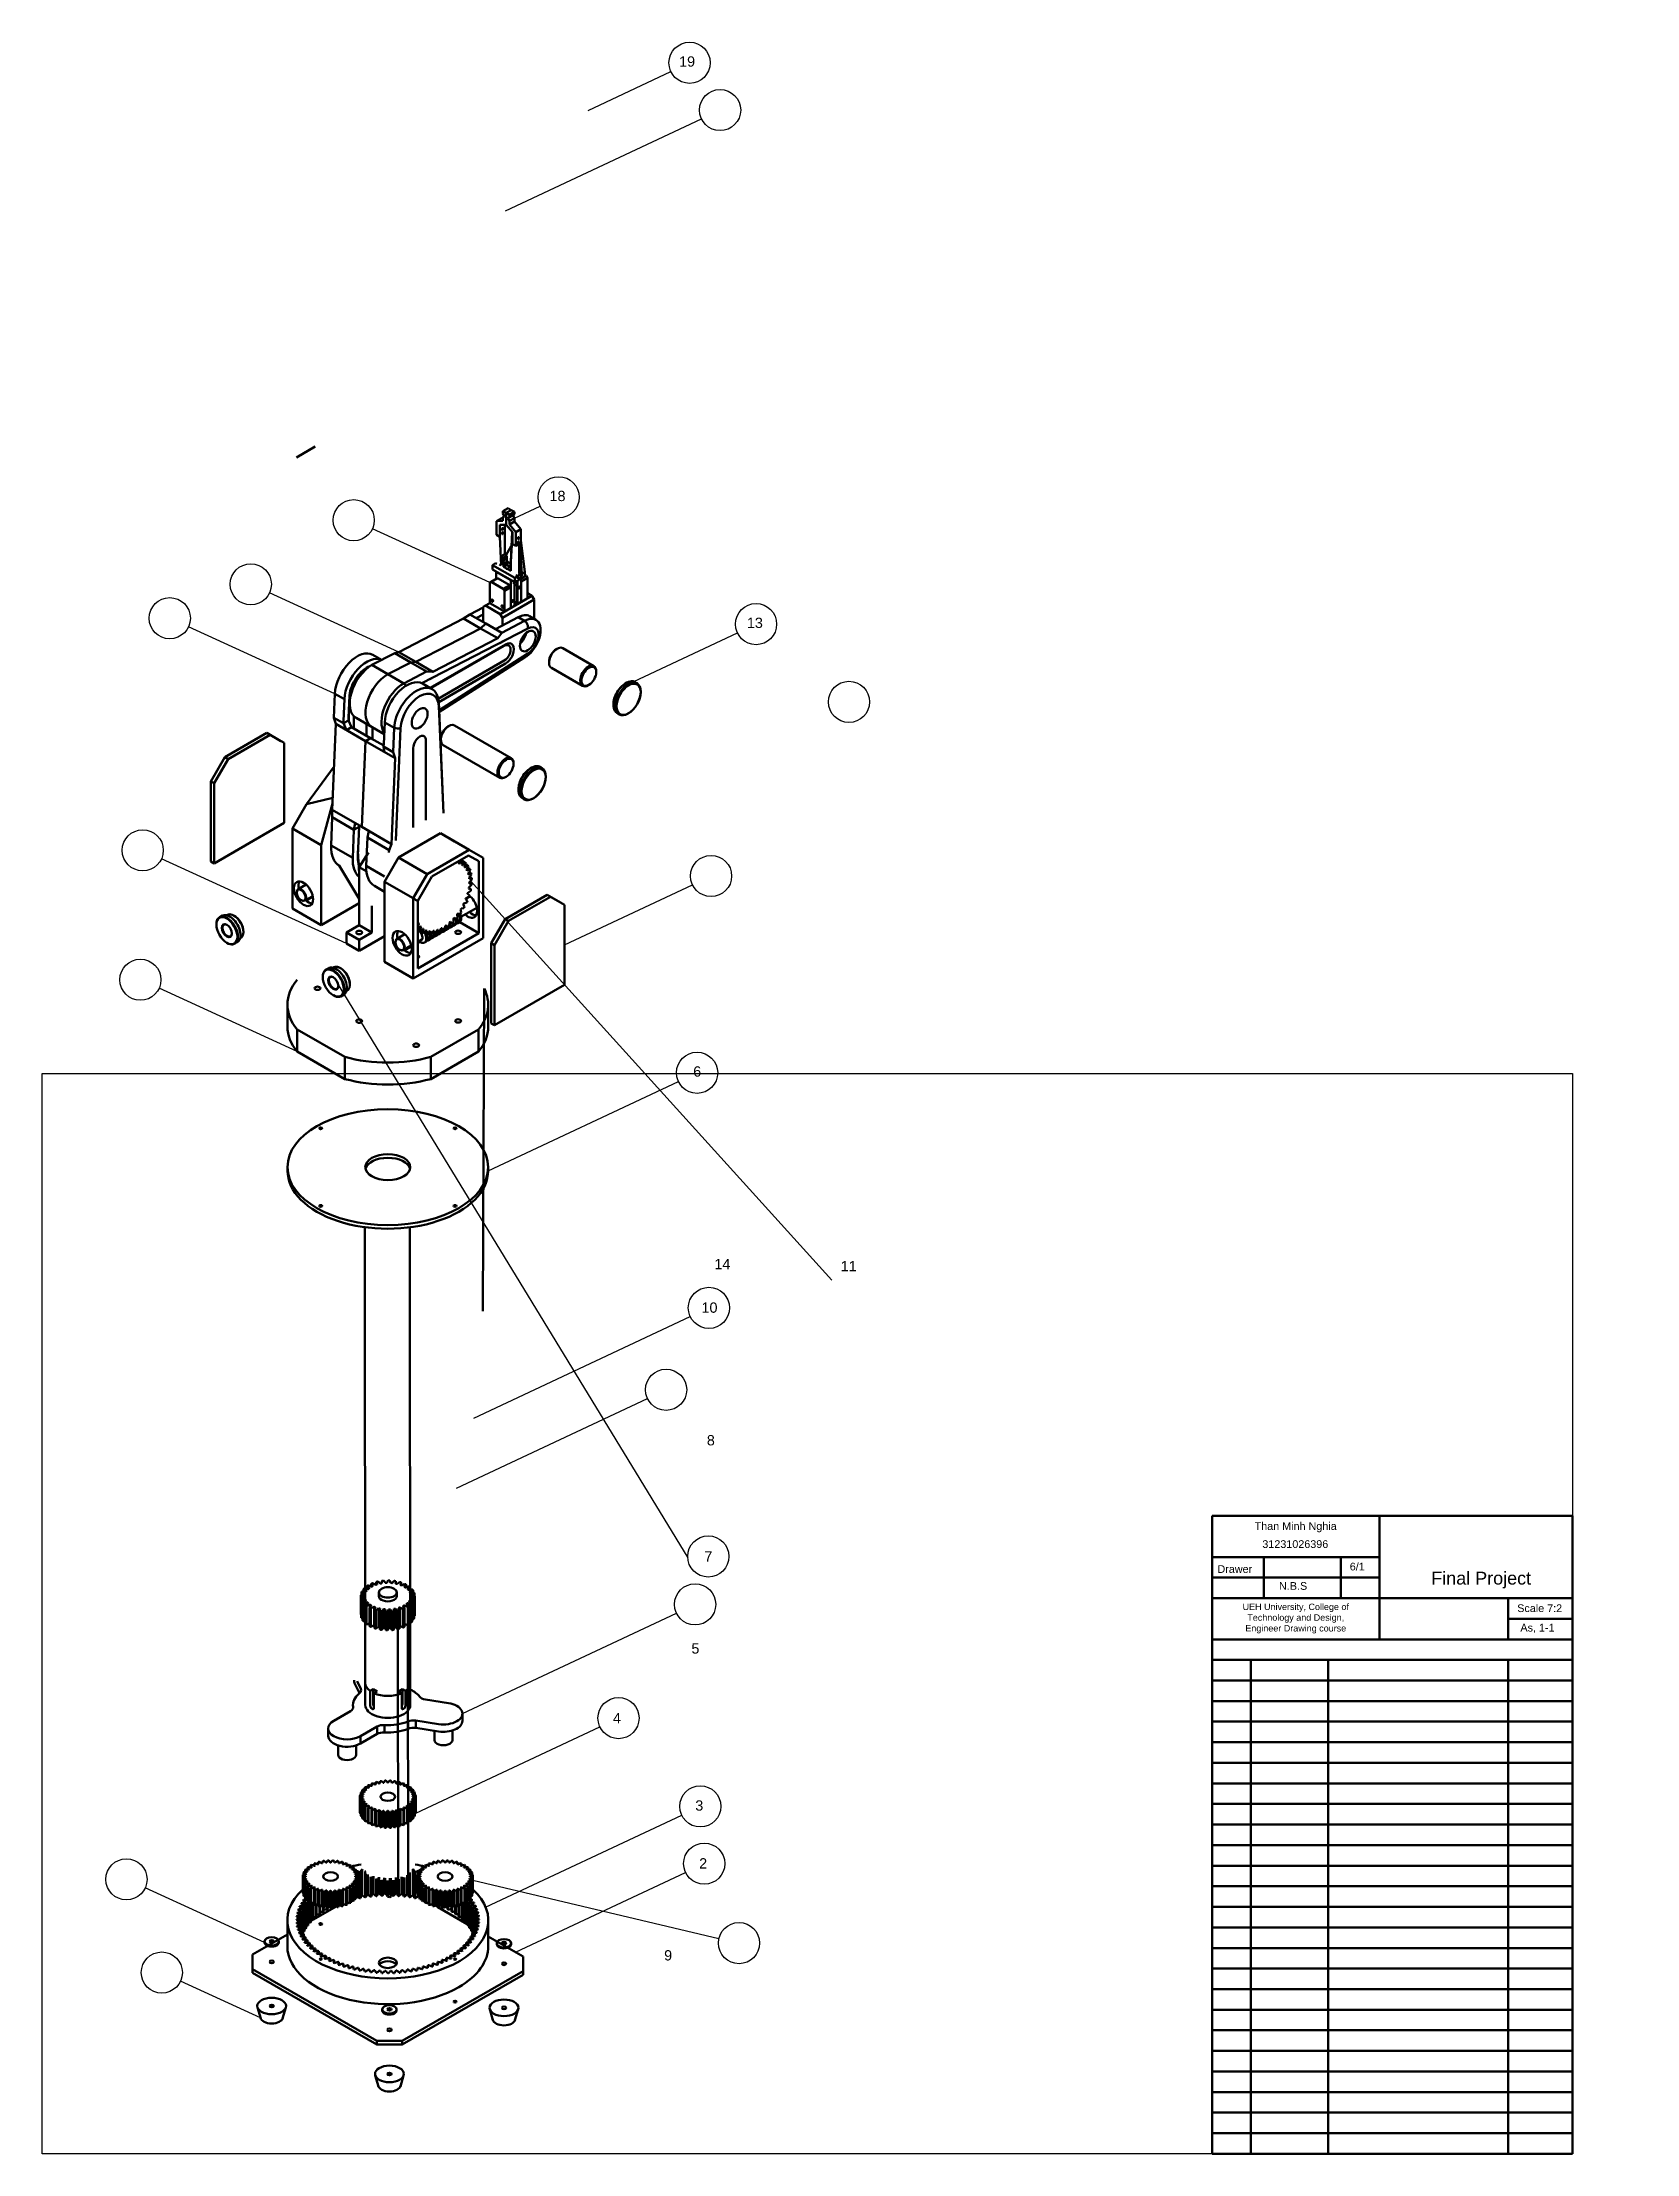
# Model space of a CAD drawing. Header units: inches. Extents: x 632 to 5727, y -9589 to -3994.
# Drawn here: x 632 to 1252, y -5081 to -4260 of the extents above; entities that cross this region are included whole.
import ezdxf

# ---------------------------------------------------------------- set-up
doc = ezdxf.new("R2010")
doc.units = ezdxf.units.IN
doc.header["$MEASUREMENT"] = 0
doc.layers.add('Dimension line', color=3, linetype='Continuous', lineweight=25, plot=False)
doc.layers.add('visible line', color=7, linetype='Continuous', lineweight=50, plot=False)
doc.styles.get("Standard").update_dxf_attribs({"font": 'arial.ttf'})

msp = doc.modelspace()

# ---------------------------------------------------------------- texts
at = {"color": 2, "char_height": 4, "attachment_point": 1}
for s, insert in [('\\pxqc;{\\C0;19}', (854.35353, -4265.27247, -25697.02083)), ('\\pxqc;{\\C0;18}', (803.97553, -4434.19388, -13740.90025)), ('\\pxqc;{\\C0;13}', (880.72701, -4483.51876, -13090.37079)), ('\\pxqc;{\\C0;6}', (858.30063, -4657.94112, -11112.20875)), ('\\pxqc;{\\C0;14}', (868.09527, -4732.82285)), ('\\pxqc;{\\C0;11}', (917.21371, -4733.62567)), ('\\pxqc;{\\C0;8}', (863.59527, -4801.32285)), ('\\pxqc;{\\C0;7}', (862.64426, -4846.48435, 693.81236)), ('\\pxqc;{\\C0;5}', (857.59527, -4882.27101)), ('\\pxqc;{\\C0;4}', (827.09527, -4909.33922)), ('\\pxqc;{\\C0;3}', (859.09527, -4943.32285)), ('\\pxqc;{\\C0;2}', (860.59527, -4965.82285)), ('\\pxqc;{\\C0;9}', (846.98478, -5001.56643, 12606.65004))]:
    msp.add_mtext_dynamic_manual_height_columns(s, width=56.9093934, gutter_width=25, heights=[2.28621], dxfattribs=dict(at, insert=insert))
at = {"color": 32, "true_color": 0xcd6928, "insert": (863.07268, -4749.74572), "char_height": 4, "attachment_point": 1}
msp.add_mtext_dynamic_manual_height_columns('\\pxqc;{\\C0;10}', width=56.9093934, gutter_width=25, heights=[2.28621], dxfattribs=at)
at = {"layer": 'Dimension line', "insert": (1089.04941, -4851.89671), "char_height": 3, "attachment_point": 1}
msp.add_mtext_dynamic_manual_height_columns('{\\C0;Drawer}', width=33.9958744, gutter_width=25, heights=[2.28621], dxfattribs=at)
at = {"layer": 'visible line', "attachment_point": 1}
for s, width, heights, insert, char_height in [('Than Minh Nghia', 33.9958744, [2.28621], (1103.50461, -4835.19233), 3), ('31231026396', 33.9958744, [2.28621], (1106.50461, -4842.19233), 3), ('6/1', 33.9958744, [2.28621], (1140.49673, -4850.93612), 3), ('N.B.S', 33.9958744, [2.28621], (1112.99655, -4858.47194), 3), ('Final Project', 49.9491703, [0], (1172.20133, -4854.43418, 487.07692), 5), ('\\pxqc;UEH University, College of Technology and Design, \\PEngineer Drawing course ', 58.9083844, [19.15756], (1090.04685, -4866.83423), 2.5), ('\\pxt6;Scale 7:2', 33.9958744, [2.28621], (1205.62161, -4867.12128), 3), ('As, 1-1', 33.9958744, [2.28621], (1206.85346, -4874.69144), 3)]:
    msp.add_mtext_dynamic_manual_height_columns(s, width=width, gutter_width=25, heights=heights, dxfattribs=dict(at, insert=insert, char_height=char_height))

# ---------------------------------------------------------------- linework, layer by layer
at = {"color": 2}
for p, q in [((844.32831, -4286.28232, -25697.02083), (876.51985, -4271.18559, -25697.02083)), ((812.16165, -4325.31649, -25697.02083), (888.40956, -4289.55885, -25697.02083)), ((815.68263, -4444.77754, -13740.90025), (825.64185, -4440.107, -13740.90025)), ((806.15635, -4469.84116, -13090.37079), (760.46905, -4448.94682, -13090.37079)), ((770.70841, -4496.86326, -13090.37079), (720.44366, -4473.87551, -13090.37079)), ((745.82756, -4513.06924, -13090.37079), (688.93668, -4487.05113, -13090.37079)), ((859.84028, -4509.38779, -13090.37079), (902.39333, -4489.43188, -13090.37079)), ((750.35957, -4610.1983, -12606.65004), (678.41498, -4577.29563, -12606.65004)), ((798.61867, -4585.88039, -12606.65004), (939.10246, -4741.04892, 45.10527)), ((835.10634, -4610.6983, -12606.65004), (884.90246, -4587.34564, -12606.65004)), ((731.18, -4652.16067, -11564.89108), (677.50823, -4627.61478, -11564.89108)), ((746.33874, -4624.9483, -12606.65004), (883.06782, -4848.97673, 693.81236)), ((805.45977, -4698.56105, -11112.20875), (879.46695, -4663.85424, -11112.20875)), ((799.91803, -4794.69403), (884.04639, -4755.24073)), ((793.18017, -4821.90792), (867.42594, -4787.08922)), ((795.4236, -4909.58989, -972.74939), (878.69911, -4870.53655, -972.74939)), ((777.27562, -4948.33922), (848.90179, -4914.74902)), ((804.48332, -4984.81819), (880.71413, -4949.06857)), ((799.54485, -4974.40399), (895.21887, -4997.00036)), ((816.13543, -5002.32617), (882.22845, -4971.33082)), ((718.48644, -4998.58239, -1162.18406), (672.08995, -4977.36372, -1162.18406)), ((716.93657, -5027.83299, -129.65213), (685.83648, -5013.60988, -129.65213))]:
    msp.add_line(p, q, dxfattribs=at)
msp.add_lwpolyline([(1227.05387, -5080.73081), (632.05387, -5080.73081), (632.05387, -4660.73081), (1227.05387, -4660.73081), (1227.05387, -5080.73081)])
for centre in [(883.76293, -4267.78884, -25697.02083), (895.65264, -4286.1621, -25697.02083), (832.88492, -4436.71025, -13740.90025), (753.19377, -4445.6196, -13090.37079), (713.16839, -4470.54828, -13090.37079), (681.66141, -4483.7239, -13090.37079), (909.6364, -4486.03513, -13090.37079), (945.76397, -4516.25171, -12606.65004), (671.13971, -4573.96841, -12606.65004), (892.14553, -4583.94889, -12606.65004), (670.23296, -4624.28756, -11564.89108), (886.71002, -4660.45749, -11112.20875), (891.28946, -4751.84398), (874.66901, -4783.69247), (891.05365, -4848.50073, 693.81236), (885.94218, -4867.1398, -972.74939), (856.14486, -4911.35227), (887.9572, -4945.67182), (664.81468, -4974.0365, -1162.18406), (889.47153, -4967.93407), (903.00466, -4998.83922), (678.5612, -5010.28265, -129.65213)]:
    msp.add_circle(centre, 8, dxfattribs=at)
at = {"layer": 'visible line'}
for p, q in [((730.91376, -4421.23702, -23198.79173), (738.22367, -4417.01665, -23198.79173)), ((811.22878, -4442.09182, -13740.90025), (813.20827, -4440.94897, -13740.90025)), ((813.20827, -4440.94897, -13740.90025), (814.44545, -4441.66325, -13740.90025)), ((810.73391, -4444.83468, -13740.90025), (808.75443, -4445.97754, -13740.90025)), ((808.75443, -4445.97754, -13740.90025), (811.22878, -4445.89182, -13740.90025)), ((808.75443, -4445.97754, -13740.90025), (808.75443, -4451.32039, -13740.90025)), ((809.99161, -4447.46325, -13740.90025), (812.46596, -4447.37754, -13740.90025)), ((809.99161, -4447.46325, -13740.90025), (809.99161, -4452.03468, -13740.90025)), ((810.73391, -4444.83468, -13740.90025), (811.22878, -4444.81754, -13740.90025)), ((811.22878, -4442.09182, -13740.90025), (812.46596, -4442.80611, -13740.90025)), ((811.22878, -4442.94897, -13740.90025), (811.22878, -4442.09182, -13740.90025)), ((811.22878, -4442.94897, -13740.90025), (811.79789, -4444.04897, -13740.90025)), ((811.79789, -4444.04897, -13740.90025), (811.22878, -4444.49182, -13740.90025)), ((811.22878, -4444.49182, -13740.90025), (811.22878, -4445.89182, -13740.90025)), ((811.97109, -4447.39468, -13740.90025), (811.98598, -4459.06404, -13090.37079)), ((812.46596, -4442.80611, -13740.90025), (814.44545, -4441.66325, -13740.90025)), ((812.46596, -4442.80611, -13740.90025), (812.46596, -4447.37754, -13740.90025)), ((812.46596, -4442.80611, -13740.90025), (813.70314, -4443.52039, -13740.90025)), ((812.46596, -4447.37754, -13740.90025), (814.94032, -4450.32039, -13740.90025)), ((813.13404, -4444.82039, -13740.90025), (815.11353, -4443.67754, -13740.90025)), ((813.70314, -4444.37754, -13740.90025), (813.13404, -4444.82039, -13740.90025)), ((813.13404, -4444.82039, -13740.90025), (813.70314, -4445.92039, -13740.90025)), ((813.70314, -4443.52039, -13740.90025), (815.68263, -4442.37754, -13740.90025)), ((813.70314, -4444.37754, -13740.90025), (815.68263, -4443.23468, -13740.90025)), ((813.70314, -4444.37754, -13740.90025), (813.70314, -4443.52039, -13740.90025)), ((813.70314, -4445.92039, -13740.90025), (815.68263, -4444.77754, -13740.90025)), ((813.70314, -4445.92039, -13740.90025), (813.70314, -4447.32039, -13740.90025)), ((813.70314, -4447.32039, -13740.90025), (815.68263, -4446.17754, -13740.90025)), ((813.70314, -4447.32039, -13740.90025), (816.1775, -4450.26325, -13740.90025)), ((814.44545, -4441.66325, -13740.90025), (815.68263, -4442.37754, -13740.90025)), ((815.68263, -4443.23468, -13740.90025), (815.11353, -4443.67754, -13740.90025)), ((815.11353, -4443.67754, -13740.90025), (815.68263, -4444.77754, -13740.90025)), ((815.68263, -4443.23468, -13740.90025), (815.68263, -4442.37754, -13740.90025)), ((815.68263, -4444.77754, -13740.90025), (815.68263, -4446.17754, -13740.90025)), ((815.68263, -4446.17754, -13740.90025), (818.15699, -4449.12039, -13740.90025)), ((816.1775, -4450.26325, -13740.90025), (818.15699, -4449.12039, -13740.90025)), ((818.15699, -4449.12039, -13740.90025), (818.15699, -4454.46325, -13740.90025)), ((808.75443, -4451.32039, -13740.90025), (809.99161, -4452.03468, -13740.90025)), ((809.99161, -4452.03468, -13740.90025), (810.46173, -4463.12687, -13090.37079)), ((814.94032, -4454.83758, -13740.90025), (810.05346, -4463.36258, -13090.37079)), ((814.22276, -4461.78401, -13090.37079), (814.76243, -4450.10882, -13740.90025)), ((814.22276, -4461.78401, -13090.37079), (814.94032, -4450.85187, -13740.90025)), ((814.94032, -4450.32039, -13740.90025), (814.94032, -4454.89182, -13740.90025)), ((814.94032, -4454.89182, -13740.90025), (816.1775, -4455.60611, -13740.90025)), ((816.1775, -4450.26325, -13740.90025), (816.1775, -4455.60611, -13740.90025)), ((816.1775, -4455.60611, -13740.90025), (818.15699, -4454.46325, -13740.90025)), ((817.55077, -4466.2103, -13090.37079), (817.49852, -4454.84342, -13740.90025)), ((818.59, -4466.8103, -13090.37079), (817.50694, -4454.83856, -13740.90025)), ((818.59, -4466.43401, -13090.37079), (817.83281, -4454.65042, -13740.90025)), ((819.76532, -4465.75544, -13090.37079), (818.15699, -4453.48044, -13740.90025)), ((807.14609, -4463.04116, -13090.37079), (808.32141, -4462.36258, -13090.37079)), ((815.80635, -4468.04116, -13090.37079), (807.14609, -4463.04116, -13090.37079)), ((807.14609, -4463.04116, -13090.37079), (807.14609, -4464.75544, -13090.37079)), ((815.80635, -4469.75544, -13090.37079), (807.14609, -4464.75544, -13090.37079)), ((808.76931, -4462.62118, -13090.37079), (808.32141, -4462.36258, -13090.37079)), ((808.58122, -4465.64116, -13090.37079), (808.63071, -4465.61258, -13090.37079)), ((814.27225, -4468.92687, -13090.37079), (808.58122, -4465.64116, -13090.37079)), ((808.58122, -4465.64116, -13090.37079), (808.58122, -4468.44116, -13090.37079)), ((811.69891, -4458.8983, -13090.37079), (810.46173, -4459.61258, -13090.37079)), ((811.45148, -4460.18401, -13090.37079), (810.46173, -4459.61258, -13090.37079)), ((810.46173, -4459.61258, -13090.37079), (810.46173, -4463.12687, -13090.37079)), ((811.45148, -4460.18401, -13090.37079), (812.68866, -4459.46973, -13090.37079)), ((811.45148, -4463.6983, -13090.37079), (811.45148, -4460.18401, -13090.37079)), ((811.45148, -4463.6983, -13090.37079), (812.68866, -4462.98401, -13090.37079)), ((814.22276, -4465.2983, -13090.37079), (811.45148, -4463.6983, -13090.37079)), ((812.68866, -4459.46973, -13090.37079), (811.69891, -4458.8983, -13090.37079)), ((812.68866, -4459.46973, -13090.37079), (812.68866, -4462.98401, -13090.37079)), ((814.22276, -4462.55544, -13090.37079), (812.68866, -4461.66973, -13090.37079)), ((814.22276, -4463.86973, -13090.37079), (812.68866, -4462.98401, -13090.37079)), ((812.83712, -4464.4983, -13090.37079), (814.0743, -4463.78401, -13090.37079)), ((812.83712, -4464.4983, -13090.37079), (812.83712, -4464.96973, -13090.37079)), ((814.22276, -4465.2983, -13090.37079), (814.22276, -4461.78401, -13090.37079)), ((818.59, -4466.43401, -13090.37079), (819.76532, -4465.75544, -13090.37079)), ((819.76532, -4467.46973, -13090.37079), (819.76532, -4465.75544, -13090.37079)), ((806.15635, -4469.84116, -13090.37079), (806.65122, -4469.55544, -13090.37079)), ((806.15635, -4469.84116, -13090.37079), (806.15635, -4477.84116, -13090.37079)), ((806.65122, -4469.55544, -13090.37079), (809.12558, -4468.12687, -13090.37079)), ((811.35079, -4472.26874, -13090.37079), (806.65122, -4469.55544, -13090.37079)), ((813.82515, -4470.84017, -13090.37079), (809.12558, -4468.12687, -13090.37079)), ((811.35079, -4472.26874, -13090.37079), (813.82515, -4470.84017, -13090.37079)), ((811.84737, -4473.12885, -13090.37079), (811.35079, -4472.26874, -13090.37079)), ((811.84737, -4473.12885, -13090.37079), (814.32173, -4471.70028, -13090.37079)), ((811.84737, -4481.12687, -13090.37079), (811.84737, -4473.12885, -13090.37079)), ((812.58968, -4467.8983, -13090.37079), (812.58968, -4467.95544, -13090.37079)), ((814.32173, -4471.70028, -13090.37079), (813.82515, -4470.84017, -13090.37079)), ((814.27225, -4468.92687, -13090.37079), (814.32173, -4468.8983, -13090.37079)), ((814.27225, -4479.72687, -13090.37079), (814.27225, -4468.92687, -13090.37079)), ((814.32173, -4479.6983, -13090.37079), (814.32173, -4471.70028, -13090.37079)), ((815.49705, -4470.30544, -13090.37079), (815.49705, -4469.57687, -13090.37079)), ((815.55891, -4470.12687, -13090.37079), (815.49705, -4470.16258, -13090.37079)), ((815.49705, -4470.30544, -13090.37079), (815.68263, -4470.1983, -13090.37079)), ((815.68263, -4470.1983, -13090.37079), (815.55891, -4470.12687, -13090.37079)), ((815.68263, -4478.91258, -13090.37079), (815.68263, -4470.1983, -13090.37079)), ((815.80635, -4468.04116, -13090.37079), (816.98167, -4467.36258, -13090.37079)), ((815.80635, -4469.75544, -13090.37079), (819.76532, -4467.46973, -13090.37079)), ((815.80635, -4469.75544, -13090.37079), (815.80635, -4468.04116, -13090.37079)), ((816.98167, -4467.36258, -13090.37079), (816.23936, -4466.93401, -13090.37079)), ((817.10539, -4469.37687, -13090.37079), (816.78372, -4469.19116, -13090.37079)), ((816.79609, -4469.41258, -13090.37079), (816.98167, -4469.30544, -13090.37079)), ((816.79609, -4478.12687, -13090.37079), (816.79609, -4469.41258, -13090.37079)), ((816.91981, -4469.48401, -13090.37079), (816.79609, -4469.41258, -13090.37079)), ((817.36519, -4466.94116, -13090.37079), (816.80846, -4467.26258, -13090.37079)), ((816.91981, -4469.48401, -13090.37079), (817.10539, -4469.37687, -13090.37079)), ((816.91981, -4478.1983, -13090.37079), (816.91981, -4469.48401, -13090.37079)), ((816.98167, -4467.98619, -13090.37079), (816.93638, -4467.96004, -13090.37079)), ((816.98167, -4467.36258, -13090.37079), (816.98167, -4467.73875, -13090.37079)), ((818.59, -4467.43401, -13090.37079), (816.98167, -4468.36258, -13090.37079)), ((816.98167, -4467.98619, -13090.37079), (816.98167, -4468.36258, -13090.37079)), ((817.10539, -4469.37687, -13090.37079), (817.10539, -4469.00544, -13090.37079)), ((817.36519, -4466.70773, -13090.37079), (817.36519, -4466.94116, -13090.37079)), ((818.59, -4467.43401, -13090.37079), (817.36519, -4466.72687, -13090.37079)), ((818.59, -4467.05773, -13090.37079), (817.55077, -4466.45773, -13090.37079)), ((818.28071, -4469.41456, -13090.37079), (820.75506, -4467.98599, -13090.37079)), ((818.28071, -4477.41258, -13090.37079), (818.28071, -4469.41456, -13090.37079)), ((818.33019, -4477.38401, -13090.37079), (818.33019, -4468.2983, -13090.37079)), ((818.59, -4466.43401, -13090.37079), (818.59, -4466.8103, -13090.37079)), ((818.59, -4466.8103, -13090.37079), (818.59, -4466.81007, -13090.37079)), ((818.59, -4467.05773, -13090.37079), (818.59, -4467.43401, -13090.37079)), ((820.25848, -4467.12588, -13090.37079), (819.76532, -4466.84116, -13090.37079)), ((819.76532, -4467.41061, -13090.37079), (820.25848, -4467.12588, -13090.37079)), ((820.75506, -4467.98599, -13090.37079), (820.25848, -4467.12588, -13090.37079)), ((820.75506, -4475.98401, -13090.37079), (820.75506, -4467.98599, -13090.37079)), ((820.75506, -4473.98401, -13090.37079), (822.48712, -4474.98401, -13090.37079)), ((798.38523, -4482.21644, -13090.37079), (795.89052, -4483.85477, -13090.37079)), ((798.38523, -4482.21644, -13090.37079), (803.55827, -4479.54416, -13090.37079)), ((798.38523, -4482.21644, -13090.37079), (804.57112, -4485.78787, -13090.37079)), ((800.85958, -4483.64501, -13090.37079), (803.55827, -4482.25093, -13090.37079)), ((803.55827, -4479.34116, -13090.37079), (804.4243, -4478.84116, -13090.37079)), ((803.55827, -4485.2031, -13090.37079), (803.55827, -4479.34116, -13090.37079)), ((804.4243, -4478.84116, -13090.37079), (806.15635, -4477.84116, -13090.37079)), ((804.4243, -4478.84116, -13090.37079), (810.11532, -4482.12687, -13090.37079)), ((806.15635, -4477.84116, -13090.37079), (811.84737, -4481.12687, -13090.37079)), ((810.11532, -4482.12687, -13090.37079), (822.48712, -4474.98401, -13090.37079)), ((810.98135, -4483.62687, -13090.37079), (810.11532, -4482.12687, -13090.37079)), ((810.98135, -4483.62687, -13090.37079), (823.35314, -4476.48401, -13090.37079)), ((816.30122, -4478.55544, -13090.37079), (811.84737, -4481.12687, -13090.37079)), ((814.27225, -4479.72687, -13090.37079), (815.68263, -4478.91258, -13090.37079)), ((816.79609, -4477.98401, -13090.37079), (815.68263, -4477.34116, -13090.37079)), ((816.91981, -4478.1983, -13090.37079), (816.79609, -4478.12687, -13090.37079)), ((816.91981, -4478.1983, -13090.37079), (818.33019, -4477.38401, -13090.37079)), ((823.35314, -4476.48401, -13090.37079), (822.48712, -4474.98401, -13090.37079)), ((823.35314, -4476.48401, -13090.37079), (823.35314, -4483.95392, -13090.37079)), ((770.70841, -4496.86326, -13090.37079), (795.89052, -4483.85477, -13090.37079)), ((777.35825, -4500.70254, -13090.37079), (802.54036, -4487.69405, -13090.37079)), ((779.73082, -4509.0258, -13090.37079), (820.87878, -4487.76973, -13090.37079)), ((802.54036, -4487.69405, -13090.37079), (795.89052, -4483.85477, -13090.37079)), ((804.57112, -4485.78787, -13090.37079), (802.54036, -4487.69405, -13090.37079)), ((809.1902, -4491.53334, -13090.37079), (802.54036, -4487.69405, -13090.37079)), ((802.94904, -4484.85136, -13090.37079), (803.55827, -4484.53664, -13090.37079)), ((804.57112, -4485.78787, -13090.37079), (810.75702, -4489.3593, -13090.37079)), ((808.28266, -4487.93072, -13090.37079), (817.16724, -4483.34116, -13090.37079)), ((809.1902, -4491.53334, -13090.37079), (810.75702, -4489.3593, -13090.37079)), ((810.75702, -4489.3593, -13090.37079), (819.6416, -4484.76973, -13090.37079)), ((810.98135, -4483.62687, -13090.37079), (810.98135, -4486.53664, -13090.37079)), ((819.6416, -4484.76973, -13090.37079), (817.16724, -4483.34116, -13090.37079)), ((820.87878, -4486.91258, -13090.37079), (820.87878, -4487.76973, -13090.37079)), ((821.54133, -4482.90787, -13090.37079), (824.01566, -4484.33642, -13090.37079)), ((760.257, -4501.91258, -13090.37079), (769.14159, -4497.32302, -13090.37079)), ((760.60071, -4497.96889, -13090.37079), (764.04349, -4499.95658, -13090.37079)), ((769.14159, -4497.32302, -13090.37079), (770.70841, -4496.86326, -13090.37079)), ((775.32749, -4500.89444, -13090.37079), (769.14159, -4497.32302, -13090.37079)), ((777.35825, -4500.70254, -13090.37079), (770.70841, -4496.86326, -13090.37079)), ((812.21853, -4493.91258, -13090.37079), (782.89676, -4510.84152, -13090.37079)), ((783.14419, -4510.98437, -13090.37079), (811.72366, -4494.48401, -13090.37079)), ((784.00809, -4504.54183, -13090.37079), (809.1902, -4491.53334, -13090.37079)), ((786.30101, -4519.54892, -13090.37079), (820.87878, -4497.48401, -13090.37079)), ((809.96343, -4493.40834, -13090.37079), (811.9942, -4492.3593, -13090.37079)), ((758.88793, -4502.82877, -13090.37079), (758.70946, -4502.72573, -13090.37079)), ((766.4429, -4505.48401, -13090.37079), (760.257, -4501.91258, -13090.37079)), ((766.4429, -4505.48401, -13090.37079), (775.32749, -4500.89444, -13090.37079)), ((766.4429, -4505.48401, -13090.37079), (775.32749, -4500.89444, -13090.37079)), ((766.4429, -4505.48401, -13090.37079), (775.32749, -4500.89444, -13090.37079)), ((772.6288, -4509.05544, -13090.37079), (766.4429, -4505.48401, -13090.37079)), ((772.6288, -4509.05544, -13090.37079), (781.51338, -4504.46587, -13090.37079)), ((775.32749, -4500.89444, -13090.37079), (777.35825, -4500.70254, -13090.37079)), ((781.51338, -4504.46587, -13090.37079), (775.32749, -4500.89444, -13090.37079)), ((784.00809, -4504.54183, -13090.37079), (777.35825, -4500.70254, -13090.37079)), ((781.51338, -4504.46587, -13090.37079), (784.00809, -4504.54183, -13090.37079)), ((782.75056, -4507.46587, -13090.37079), (784.78132, -4506.41683, -13090.37079)), ((786.06279, -4515.0136, -13090.37079), (811.72366, -4500.1983, -13090.37079)), ((786.22362, -4516.34933, -13090.37079), (812.21853, -4501.34116, -13090.37079)), ((786.33482, -4520.3093, -13090.37079), (819.6416, -4499.05544, -13090.37079)), ((745.82756, -4513.06924, -13090.37079), (745.43139, -4522.4358, -13090.37079)), ((749.5391, -4515.21209, -13090.37079), (745.82756, -4513.06924, -13090.37079)), ((751.55602, -4513.74467, -13090.37079), (751.16555, -4522.41591, -13090.37079)), ((751.70898, -4515.24313, -13090.37079), (751.49413, -4515.11909, -13090.37079)), ((779.9897, -4509.16313, -13090.37079), (783.70124, -4511.30598, -13090.37079)), ((862.8056, -4508.65816, -13090.37079), (863.49745, -4509.14095, -13090.37079)), ((745.43139, -4522.4358, -13090.37079), (746.24126, -4524.80532, -13090.37079)), ((745.43139, -4522.4358, -13090.37079), (749.14293, -4524.57866, -13090.37079)), ((749.5391, -4515.21209, -13090.37079), (749.18606, -4523.55877, -13090.37079)), ((751.16555, -4522.41591, -13090.37079), (751.12241, -4523.4358, -13090.37079)), ((751.2796, -4519.88309, -13090.37079), (751.27883, -4523.76857, -13090.37079)), ((753.25893, -4521.84381, -13090.37079), (753.25799, -4526.57071, -13090.37079)), ((760.31918, -4526.09061, -13090.37079), (754.13328, -4522.51919, -13090.37079)), ((786.22694, -4516.41886, -13090.37079), (788.0793, -4559.53882, -13090.37079)), ((786.22849, -4517.91808, -13090.37079), (788.0793, -4559.53882, -13090.37079)), ((855.47511, -4520.56922, -13090.37079), (856.17209, -4521.05556, -13090.37079)), ((703.09933, -4537.76973, -12606.65004), (719.43009, -4528.34116, -12606.65004)), ((704.33651, -4538.48401, -12606.65004), (720.66727, -4529.05544, -12606.65004)), ((719.43009, -4528.34116, -12606.65004), (724.87368, -4531.48401, -12606.65004)), ((720.66727, -4529.05544, -12606.65004), (726.11086, -4532.1983, -12606.65004)), ((746.24126, -4524.80532, -13090.37079), (744.82911, -4558.19206, -13090.37079)), ((757.79153, -4531.47387, -13090.37079), (746.24126, -4524.80532, -13090.37079)), ((749.14293, -4524.57866, -13090.37079), (751.12241, -4523.4358, -13090.37079)), ((749.18606, -4523.55877, -13090.37079), (749.14293, -4524.57866, -13090.37079)), ((750.36993, -4527.18901, -13090.37079), (749.14293, -4524.57866, -13090.37079)), ((750.36993, -4527.18901, -13090.37079), (752.34942, -4526.04615, -13090.37079)), ((752.34942, -4526.04615, -13090.37079), (751.12241, -4523.4358, -13090.37079)), ((759.77101, -4530.33101, -13090.37079), (752.34942, -4526.04615, -13090.37079)), ((757.79153, -4531.47387, -13090.37079), (756.37938, -4564.8606, -13090.37079)), ((757.79153, -4531.47387, -13090.37079), (759.77101, -4530.33101, -13090.37079)), ((769.34179, -4538.14242, -13090.37079), (757.79153, -4531.47387, -13090.37079)), ((758.17658, -4524.85359, -13090.37079), (758.1802, -4529.41255, -13090.37079)), ((759.77101, -4530.33101, -13090.37079), (764.83622, -4533.25541, -13090.37079)), ((765.02437, -4528.80716, -13090.37079), (760.31918, -4526.09061, -13090.37079)), ((760.44388, -4526.16261, -13090.37079), (760.54425, -4530.77744, -13090.37079)), ((765.21655, -4524.26347, -13090.37079), (764.86352, -4532.61015, -13090.37079)), ((768.92809, -4526.40633, -13090.37079), (765.21655, -4524.26347, -13090.37079)), ((768.92809, -4526.40633, -13090.37079), (768.53191, -4535.7729, -13090.37079)), ((771.4009, -4526.47866, -13090.37079), (769.55125, -4570.20909, -13090.37079)), ((697.65574, -4547.1983, -12606.65004), (703.09933, -4537.76973, -12606.65004)), ((698.89292, -4547.91258, -12606.65004), (704.33651, -4538.48401, -12606.65004)), ((704.33651, -4538.48401, -12606.65004), (703.09933, -4537.76973, -12606.65004)), ((726.11086, -4563.34116, -12606.65004), (726.11086, -4532.1983, -12606.65004)), ((764.86352, -4532.61015, -13090.37079), (764.82038, -4533.63004, -13090.37079)), ((768.53191, -4535.7729, -13090.37079), (764.82038, -4533.63004, -13090.37079)), ((764.82038, -4533.63004, -13090.37079), (765.21313, -4535.75873, -13090.37079)), ((768.53191, -4535.7729, -13090.37079), (764.82038, -4533.63004, -13090.37079)), ((769.34179, -4538.14242, -13090.37079), (767.92964, -4571.52915, -13090.37079)), ((768.53191, -4535.7729, -13090.37079), (769.34179, -4538.14242, -13090.37079)), ((776.34766, -4534.26968, -13090.37079), (776.34156, -4565.03355, -13090.37079)), ((781.25994, -4531.65208, -13090.37079), (781.28416, -4562.17993, -13090.37079)), ((697.65574, -4578.34116, -12606.65004), (697.65574, -4547.1983, -12606.65004)), ((698.89292, -4547.91258, -12606.65004), (697.65574, -4547.1983, -12606.65004)), ((698.89292, -4579.05544, -12606.65004), (698.89292, -4547.91258, -12606.65004)), ((734.77111, -4556.05544, -12606.65004), (745.53986, -4541.38834, -13090.37079)), ((825.90673, -4541.6403, -13090.37079), (826.59859, -4542.12309, -13090.37079)), ((729.32753, -4565.48401, -12606.65004), (734.77111, -4556.05544, -12606.65004)), ((745.02592, -4553.53908, -13090.37079), (734.77111, -4556.05544, -12606.65004)), ((740.46214, -4571.91258, -12606.65004), (744.93435, -4555.70394, -13090.37079)), ((818.57625, -4553.55137, -13090.37079), (819.27323, -4554.0377, -13090.37079)), ((698.89292, -4579.05544, -12606.65004), (726.11086, -4563.34116, -12606.65004)), ((744.84744, -4561.10099, -13090.37079), (744.3827, -4572.08861, -13090.37079)), ((756.37938, -4564.8606, -13090.37079), (744.82911, -4558.19206, -13090.37079)), ((744.82911, -4558.19206, -13090.37079), (744.84744, -4561.10099, -13090.37079)), ((753.26026, -4565.95814, -13090.37079), (744.84744, -4561.10099, -13090.37079)), ((753.26026, -4565.95814, -13090.37079), (753.75513, -4563.3455, -13090.37079)), ((755.23975, -4564.81528, -13090.37079), (755.34435, -4564.26303, -13090.37079)), ((729.32753, -4596.62687, -12606.65004), (729.32753, -4565.48401, -12606.65004)), ((740.46214, -4571.91258, -12606.65004), (729.32753, -4565.48401, -12606.65004)), ((740.46214, -4603.05544, -12606.65004), (740.46214, -4571.91258, -12606.65004)), ((752.79552, -4576.94576, -13090.37079), (744.3827, -4572.08862, -13090.37079)), ((753.26026, -4565.95814, -13090.37079), (752.79552, -4576.94576, -13090.37079)), ((753.26026, -4565.95814, -13090.37079), (755.23975, -4564.81528, -13090.37079)), ((755.23975, -4564.81528, -13090.37079), (754.77006, -4575.9199, -13090.37079)), ((767.92964, -4571.52915, -13090.37079), (756.37938, -4564.8606, -13090.37079)), ((758.50875, -4568.98835, -13090.37079), (758.04401, -4579.97597, -13090.37079)), ((758.50875, -4568.98835, -13090.37079), (759.00362, -4566.37571, -13090.37079)), ((766.92157, -4573.84549, -13090.37079), (758.50875, -4568.98835, -13090.37079)), ((767.92964, -4571.52915, -13090.37079), (766.92157, -4573.84549, -13090.37079)), ((770.64931, -4576.76973, -12606.65004), (786.98007, -4567.34116, -12606.65004)), ((786.98007, -4567.34116, -12606.65004), (792.42366, -4570.48401, -12606.65004)), ((798.11469, -4573.76973, -12606.65004), (786.98007, -4567.34116, -12606.65004)), ((698.89292, -4579.05544, -12606.65004), (697.65574, -4578.34116, -12606.65004)), ((755.30829, -4592.81786, -12606.65004), (747.51091, -4579.87712, -13090.37079)), ((752.79552, -4576.94576, -13090.37079), (752.79554, -4576.94575, -13090.37079)), ((755.30829, -4582.91525, -12606.65004), (754.84242, -4574.20901, -13090.37079)), ((755.10562, -4579.12771, -13090.37079), (755.29722, -4579.70878, -13090.37079)), ((758.94784, -4574.78049, -12606.65004), (755.30829, -4580.48401, -12606.65004)), ((755.30829, -4580.48401, -12606.65004), (755.30829, -4580.48401, -12606.65004)), ((755.30829, -4580.48401, -12606.65004), (755.30829, -4603.05544, -12606.65004)), ((755.30829, -4580.48401, -12606.65004), (758.31724, -4582.22123, -12606.65004)), ((765.19465, -4584.1044, -13090.37079), (758.04401, -4579.97597, -13090.37079)), ((765.20572, -4586.1983, -12606.65004), (770.64931, -4576.76973, -12606.65004)), ((766.92157, -4573.84549, -13090.37079), (766.87965, -4574.83642, -13090.37079)), ((781.78392, -4583.1983, -12606.65004), (770.64931, -4576.76973, -12606.65004)), ((781.78392, -4583.1983, -12606.65004), (798.11469, -4573.76973, -12606.65004)), ((783.51597, -4584.1983, -12606.65004), (797.84674, -4575.92443, -12606.65004)), ((797.84674, -4575.92443, -12606.65004), (801.82622, -4578.22199, -12606.65004)), ((798.11469, -4573.76973, -12606.65004), (803.55827, -4576.91258, -12606.65004)), ((801.82622, -4606.1983, -12606.65004), (801.82622, -4578.22199, -12606.65004)), ((803.55827, -4608.05544, -12606.65004), (803.55827, -4576.91258, -12606.65004)), ((765.19465, -4590.08894, -13090.37079), (761.29133, -4587.83536, -13090.37079)), ((765.20572, -4617.34116, -12606.65004), (765.20572, -4586.1983, -12606.65004)), ((776.34033, -4592.62687, -12606.65004), (765.20572, -4586.1983, -12606.65004)), ((776.34033, -4592.62687, -12606.65004), (781.78392, -4583.1983, -12606.65004)), ((778.07238, -4593.62687, -12606.65004), (783.51597, -4584.1983, -12606.65004)), ((729.32753, -4596.62687, -12606.65004), (740.46214, -4603.05544, -12606.65004)), ((734.60712, -4593.57869, -12606.65004), (737.28575, -4592.03219, -12606.65004)), ((740.46214, -4603.05544, -12606.65004), (755.30829, -4594.48401, -12606.65004)), ((760.257, -4595.48813, -12606.65004), (760.257, -4605.91258, -12606.65004)), ((776.34033, -4623.76973, -12606.65004), (776.34033, -4592.62687, -12606.65004)), ((778.07238, -4619.91258, -12606.65004), (778.07238, -4593.62687, -12606.65004)), ((812.09481, -4600.6983, -12606.65004), (828.42558, -4591.26973, -12606.65004)), ((813.33199, -4601.41258, -12606.65004), (829.66275, -4591.98401, -12606.65004)), ((828.42558, -4591.26973, -12606.65004), (833.86916, -4594.41258, -12606.65004)), ((829.66275, -4591.98401, -12606.65004), (835.10634, -4595.12687, -12606.65004)), ((835.10634, -4626.26973, -12606.65004), (835.10634, -4595.12687, -12606.65004)), ((701.12798, -4599.90296, -12606.65004), (702.09305, -4599.34353, -12606.65004)), ((750.35957, -4605.91258, -12606.65004), (755.30829, -4603.05544, -12606.65004)), ((755.30829, -4603.05544, -12606.65004), (760.257, -4605.91258, -12606.65004)), ((801.82622, -4606.1983, -12606.65004), (794.40766, -4601.91519, -12606.65004)), ((806.65122, -4610.12687, -12606.65004), (812.09481, -4600.6983, -12606.65004)), ((807.8884, -4610.84116, -12606.65004), (813.33199, -4601.41258, -12606.65004)), ((813.33199, -4601.41258, -12606.65004), (812.09481, -4600.6983, -12606.65004)), ((750.35957, -4610.1983, -12606.65004), (750.35957, -4605.91258, -12606.65004)), ((750.35957, -4605.91258, -12606.65004), (755.30829, -4608.76973, -12606.65004)), ((755.30829, -4613.05544, -12606.65004), (750.35957, -4610.1983, -12606.65004)), ((755.30829, -4608.76973, -12606.65004), (760.257, -4605.91258, -12606.65004)), ((755.30829, -4613.05544, -12606.65004), (765.20572, -4607.34116, -12606.65004)), ((755.30829, -4613.05544, -12606.65004), (755.30829, -4608.76973, -12606.65004)), ((772.95967, -4612.86441, -12606.65004), (775.6383, -4611.3179, -12606.65004)), ((776.34033, -4623.76973, -12606.65004), (803.55827, -4608.05544, -12606.65004)), ((778.07238, -4619.91258, -12606.65004), (801.82622, -4606.1983, -12606.65004)), ((778.07238, -4609.91258, -12606.65004), (778.78863, -4609.49906, -12606.65004)), ((806.65122, -4641.26973, -12606.65004), (806.65122, -4610.12687, -12606.65004)), ((807.8884, -4610.84116, -12606.65004), (806.65122, -4610.12687, -12606.65004)), ((807.8884, -4641.98401, -12606.65004), (807.8884, -4610.84116, -12606.65004)), ((742.51162, -4620.29582, -12606.65004), (743.4767, -4619.73639, -12606.65004)), ((765.20572, -4617.34116, -12606.65004), (776.34033, -4623.76973, -12606.65004)), ((748.19929, -4630.73741, -12606.65004), (749.47128, -4629.99849, -12606.65004)), ((803.91018, -4627.66289, -11564.89108), (803.39641, -4753.11362, -4307.90105)), ((807.8884, -4641.98401, -12606.65004), (835.10634, -4626.26973, -12606.65004)), ((727.42603, -4633.94829, -11564.89108), (727.42603, -4642.51972, -11564.89108)), ((805.45977, -4633.94829, -11564.89108), (805.45977, -4642.51972, -11564.89108)), ((749.74428, -4654.30734, -11564.89108), (731.18, -4643.58925, -11564.89108)), ((731.18, -4643.58925, -11564.89108), (731.18, -4652.16067, -11564.89108)), ((801.7058, -4643.58925, -11564.89108), (783.14152, -4654.30734, -11564.89108)), ((801.7058, -4643.58925, -11564.89108), (801.7058, -4652.16067, -11564.89108)), ((807.8884, -4641.98401, -12606.65004), (806.65122, -4641.26973, -12606.65004)), ((749.74428, -4662.87877, -11564.89108), (731.18, -4652.16067, -11564.89108)), ((749.74428, -4654.30734, -11564.89108), (749.74428, -4662.87877, -11564.89108)), ((801.7058, -4652.16067, -11564.89108), (783.14152, -4662.87877, -11564.89108)), ((783.14152, -4654.30734, -11564.89108), (783.14152, -4662.87877, -11564.89108)), ((727.42603, -4697.13248, -11112.20875), (727.42603, -4698.56105, -11112.20875)), ((805.45977, -4697.13248, -11112.20875), (805.45977, -4698.56105, -11112.20875)), ((757.46222, -4720.48261, -11112.20875), (757.69473, -4906.2404, -972.74939)), ((774.95903, -4720.54432, -11112.20875), (775.19108, -4906.24337, -972.74939)), ((1087.05387, -4832.73081), (1227.05387, -4832.73081)), ((1087.05387, -4880.73081), (1087.05387, -5080.73081)), ((1087.05387, -4880.73081), (1227.05387, -4880.73081)), ((1227.05387, -4880.73081), (1227.05387, -5080.73081)), ((1087.05387, -4888.73081), (1227.05387, -4888.73081)), ((1102.05387, -4888.73081), (1102.05387, -5080.73081)), ((1132.05387, -4888.73081), (1132.05387, -5080.73081)), ((1202.05387, -4888.73081), (1202.05387, -5080.73081)), ((755.39467, -4901.6872, -972.74939), (753.54848, -4897.70922, -972.74939)), ((755.92809, -4899.98934, -972.74939), (754.51791, -4896.95083, -972.74939)), ((760.75188, -4900.10052, -972.74939), (759.5594, -4900.789, -972.74939)), ((759.5594, -4900.789, -972.74939), (759.5594, -4906.50328, -972.74939)), ((760.75188, -4900.10052, -972.74939), (762.23649, -4900.95766, -972.74939)), ((760.75188, -4900.10052, -972.74939), (760.76091, -4905.95332, -972.74939)), ((762.23649, -4900.95766, -972.74939), (761.04401, -4901.64614, -972.74939)), ((772.13392, -4900.10052, -972.74939), (770.64931, -4900.95766, -972.74939)), ((770.64931, -4900.95766, -972.74939), (771.84179, -4901.64614, -972.74939)), ((772.13392, -4900.10052, -972.74939), (773.3264, -4900.789, -972.74939)), ((772.13392, -4900.10052, -972.74939), (772.13392, -4905.8148, -972.74939)), ((773.3264, -4900.789, -972.74939), (773.3264, -4906.50328, -972.74939)), ((1087.05387, -4896.73081), (1227.05387, -4896.73081)), ((745.41085, -4912.38623, -972.74939), (751.92121, -4908.62748, -972.74939)), ((761.04401, -4901.64614, -972.74939), (761.04401, -4907.36042, -972.74939)), ((771.84179, -4901.64614, -972.74939), (771.84179, -4907.36042, -972.74939)), ((781.08375, -4904.11602, -972.74939), (789.97706, -4905.49182, -972.74939)), ((1087.05387, -4904.73081), (1227.05387, -4904.73081)), ((743.25854, -4915.38624, -972.74939), (743.25855, -4918.23718, -972.74939)), ((755.80316, -4918.38623, -972.74939), (762.31351, -4914.62748, -972.74939)), ((762.31351, -4914.62748, -972.74939), (762.31351, -4917.48462, -972.74939)), ((765.12702, -4916.9024, -972.74939), (765.12702, -4914.04526, -972.74939)), ((774.33912, -4912.62014, -972.74939), (774.33912, -4915.47728, -972.74939)), ((777.2799, -4912.31217, -972.74939), (786.17321, -4913.68797, -972.74939)), ((777.2799, -4912.31217, -972.74939), (777.2799, -4915.16931, -972.74939)), ((777.2799, -4915.16931, -972.74939), (786.17321, -4916.54511, -972.74939)), ((784.57586, -4919.8756, -972.74939), (784.57586, -4916.298, -972.74939)), ((791.5744, -4919.87556, -972.74939), (791.5744, -4916.17777, -972.74939)), ((795.4236, -4909.58989, -972.74939), (795.4236, -4912.44704, -972.74939)), ((1087.05387, -4912.73081), (1227.05387, -4912.73081)), ((747.10774, -4921.97411, -972.74939), (747.10774, -4925.67195, -972.74939)), ((754.10628, -4925.67323, -972.74939), (754.10628, -4921.97411, -972.74939)), ((755.80316, -4921.24337, -972.74939), (762.31351, -4917.48462, -972.74939)), ((755.80316, -4918.38623, -972.74939), (755.80316, -4921.24337, -972.74939)), ((1087.05387, -4920.73081), (1227.05387, -4920.73081)), ((1087.05387, -4928.73081), (1227.05387, -4928.73081)), ((1087.05387, -4936.73081), (1227.05387, -4936.73081)), ((1087.05387, -4944.73081), (1227.05387, -4944.73081)), ((1087.05387, -4952.73081), (1227.05387, -4952.73081)), ((1087.05387, -4960.73081), (1227.05387, -4960.73081)), ((756.46114, -4970.26587), (756.76957, -4970.46243)), ((757.64448, -4971.02), (757.56671, -4970.97043)), ((776.1829, -4970.2256), (776.02995, -4970.32261)), ((1087.05387, -4968.73081), (1227.05387, -4968.73081)), ((748.96058, -4983.01531), (748.95975, -4983.01579)), ((1087.05387, -4976.73081), (1227.05387, -4976.73081)), ((737.2595, -4989.77094), (736.49217, -4990.21395)), ((746.32539, -4984.53674), (737.57235, -4989.59031)), ((783.92605, -4983.73008), (783.6767, -4983.58612)), ((785.66871, -4984.7362), (784.83122, -4984.25268)), ((797.25235, -4991.42402), (785.82991, -4984.82927)), ((1087.05387, -4984.73081), (1227.05387, -4984.73081)), ((727.36679, -4995.4825), (713.86279, -5003.27903)), ((718.48644, -4998.15382, -1162.18406), (718.48644, -4998.58239, -1162.18406)), ((724.08528, -4998.15382, -1162.18406), (724.08528, -4998.58239, -1162.18406)), ((798.10151, -4991.91429), (798.02638, -4991.87091)), ((819.02301, -5003.99332), (805.51901, -4996.19678)), ((808.80052, -4998.86811, -1162.18406), (808.80052, -4999.29668, -1162.18406)), ((814.39936, -4998.86811, -1162.18406), (814.39936, -4999.29668, -1162.18406)), ((1087.05387, -4992.73081), (1227.05387, -4992.73081)), ((713.86279, -5003.27903), (713.86279, -5008.99332)), ((819.02301, -5009.70761), (819.02301, -5003.99332)), ((1087.05387, -5000.73081), (1227.05387, -5000.73081)), ((713.86279, -5008.99332), (762.11277, -5036.85046)), ((713.86279, -5008.99332), (713.86279, -5010.42189)), ((713.86279, -5010.42189), (762.11277, -5038.27903)), ((772.01021, -5036.85046), (819.02301, -5009.70761)), ((772.01021, -5038.27903), (819.02301, -5011.13618)), ((819.02301, -5011.13618), (819.02301, -5009.70761)), ((1087.05387, -5008.73081), (1227.05387, -5008.73081)), ((715.76477, -5023.81556, -129.65213), (717.02413, -5028.1332, -129.65213)), ((726.80696, -5023.81556, -129.65213), (725.54759, -5028.1332, -129.65213)), ((1087.05387, -5016.73081), (1227.05387, -5016.73081)), ((764.26207, -5024.58239, -1162.18406), (764.26207, -5025.01096, -1162.18406)), ((769.86091, -5024.58239, -1162.18406), (769.86091, -5025.01096, -1162.18406)), ((806.07884, -5024.52985, -129.65213), (807.33821, -5028.84748, -129.65213)), ((817.12103, -5024.52985, -129.65213), (815.86167, -5028.84748, -129.65213)), ((1087.05387, -5024.73081), (1227.05387, -5024.73081)), ((762.11277, -5036.85046), (772.01021, -5036.85046)), ((762.11277, -5036.85046), (762.11277, -5038.27903)), ((762.11277, -5038.27903), (772.01021, -5038.27903)), ((772.01021, -5036.85046), (772.01021, -5038.27903)), ((1087.05387, -5032.73081), (1227.05387, -5032.73081)), ((1087.05387, -5040.73081), (1227.05387, -5040.73081)), ((1087.05387, -5048.73081), (1227.05387, -5048.73081)), ((761.54039, -5050.24414, -129.65213), (762.79976, -5054.56177, -129.65213)), ((772.58258, -5050.24414, -129.65213), (771.32322, -5054.56177, -129.65213)), ((1087.05387, -5056.73081), (1227.05387, -5056.73081)), ((1087.05387, -5064.73081), (1227.05387, -5064.73081)), ((1087.05387, -5072.73081), (1227.05387, -5072.73081)), ((1087.05387, -5080.73081), (1227.05387, -5080.73081))]:
    msp.add_line(p, q, dxfattribs=at)
at = {"layer": 'visible line', "color": 1}
msp.add_line((770.70841, -4496.86326, -13090.37079), (770.70841, -4496.86326, -13090.37079), dxfattribs=at)
at = {"layer": 'visible line', "color": 0, "extrusion": (8.60423e-16, 0.816497, 0.57735)}
for p, q in [((832.01339, -4495.73555, -13090.37079), (832.2634, -4495.59121, -13090.37079)), ((846.59755, -4502.37231, -13090.37079), (834.4732, -4495.37231, -13090.37079)), ((829.13829, -4500.71539, -13090.37079), (829.13829, -4501.00407, -13090.37079)), ((842.17797, -4510.02726, -13090.37079), (830.05361, -4503.02726, -13090.37079)), ((844.61681, -4509.65191, -13090.37079), (844.3668, -4509.79626, -13090.37079)), ((789.9493, -4525.73555, -13090.37079), (790.19931, -4525.59121, -13090.37079)), ((814.40993, -4538.0745, -13090.37079), (792.4091, -4525.37231, -13090.37079)), ((809.99035, -4545.72944, -13090.37079), (787.98952, -4533.02726, -13090.37079)), ((812.45015, -4545.3662, -13090.37079), (812.20014, -4545.51054, -13090.37079))]:
    msp.add_line(p, q, dxfattribs=at)
at = {"layer": 'visible line', "extrusion": (3.33067e-16, 0.816497, 0.57735)}
for p, q in [((793.12869, -4578.64839, -12606.65004), (792.97808, -4578.85961, -12606.65004)), ((794.04384, -4579.06657, -12606.65004), (794.23318, -4578.01071, -12606.65004)), ((795.33486, -4577.96457, -12606.65004), (794.30482, -4579.15347, -12606.65004)), ((795.24606, -4579.61472, -12606.65004), (795.67762, -4578.13254, -12606.65004)), ((795.67762, -4578.13254, -12606.65004), (795.33486, -4577.96457, -12606.65004)), ((796.56951, -4578.73159, -12606.65004), (795.47165, -4579.76626, -12606.65004)), ((796.26519, -4580.47044, -12606.65004), (796.85848, -4578.98802, -12606.65004)), ((797.58847, -4579.82793, -12606.65004), (796.44982, -4580.68291, -12606.65004)), ((796.85848, -4578.98802, -12606.65004), (796.56951, -4578.73159, -12606.65004)), ((797.07613, -4581.61267, -12606.65004), (797.81654, -4580.16651, -12606.65004)), ((797.81654, -4580.16651, -12606.65004), (797.58847, -4579.82793, -12606.65004)), ((798.36665, -4581.22661, -12606.65004), (797.21526, -4581.88083, -12606.65004)), ((797.65891, -4583.01328, -12606.65004), (798.52821, -4581.639, -12606.65004)), ((798.8849, -4582.89317, -12606.65004), (797.74911, -4583.33054, -12606.65004)), ((798.78616, -4589.06306, -12606.65004), (797.86002, -4588.80777, -12606.65004)), ((797.92486, -4588.39397, -12606.65004), (799.04241, -4587.42716, -12606.65004)), ((797.99918, -4584.63779, -12606.65004), (798.97597, -4583.36922, -12606.65004)), ((799.13046, -4584.78659, -12606.65004), (798.03824, -4584.99632, -12606.65004)), ((799.09727, -4586.86024, -12606.65004), (798.07551, -4586.83718, -12606.65004)), ((798.08856, -4586.4462, -12606.65004), (799.14878, -4585.31458, -12606.65004)), ((798.52821, -4581.639, -12606.65004), (798.36665, -4581.22661, -12606.65004)), ((798.65946, -4589.65496, -12606.65004), (798.78616, -4589.06306, -12606.65004)), ((798.97597, -4583.36922, -12606.65004), (798.8849, -4582.89317, -12606.65004)), ((799.04241, -4587.42716, -12606.65004), (799.09727, -4586.86024, -12606.65004)), ((799.14878, -4585.31458, -12606.65004), (799.13046, -4584.78659, -12606.65004)), ((778.10826, -4593.77911, -12606.65004), (778.07238, -4593.80345, -12606.65004)), ((795.01321, -4598.06186, -12606.65004), (794.66608, -4596.99458, -12606.65004)), ((794.91012, -4596.5932, -12606.65004), (795.97794, -4596.47501, -12606.65004)), ((796.29479, -4595.8963, -12606.65004), (795.78019, -4595.00401, -12606.65004)), ((795.97794, -4596.47501, -12606.65004), (796.29479, -4595.8963, -12606.65004)), ((795.98594, -4594.58386, -12606.65004), (797.10812, -4594.23527, -12606.65004)), ((797.36745, -4593.63741, -12606.65004), (796.69806, -4592.94209, -12606.65004)), ((796.86044, -4592.51352, -12606.65004), (798.00936, -4591.94311, -12606.65004)), ((797.10812, -4594.23527, -12606.65004), (797.36745, -4593.63741, -12606.65004)), ((798.20478, -4591.34081, -12606.65004), (797.39707, -4590.85958, -12606.65004)), ((797.51209, -4590.43315, -12606.65004), (798.65946, -4589.65496, -12606.65004)), ((798.00936, -4591.94311, -12606.65004), (798.20478, -4591.34081, -12606.65004)), ((778.07238, -4602.52048, -12606.65004), (778.4051, -4602.33143, -12606.65004)), ((778.54423, -4602.5996, -12606.65004), (778.07238, -4603.5212, -12606.65004)), ((778.07238, -4604.35393, -12606.65004), (779.17054, -4603.52935, -12606.65004)), ((779.35517, -4603.74183, -12606.65004), (778.76188, -4605.22424, -12606.65004)), ((778.76188, -4605.22424, -12606.65004), (779.05085, -4605.48067, -12606.65004)), ((779.05085, -4605.48067, -12606.65004), (780.14871, -4604.446, -12606.65004)), ((780.3743, -4604.59755, -12606.65004), (779.94274, -4606.07972, -12606.65004)), ((780.2855, -4606.24769, -12606.65004), (781.31554, -4605.0588, -12606.65004)), ((781.57652, -4605.14569, -12606.65004), (781.31732, -4606.59113, -12606.65004)), ((781.70542, -4606.6665, -12606.65004), (782.64228, -4605.35266, -12606.65004)), ((782.93224, -4605.37275, -12606.65004), (782.85177, -4606.74587, -12606.65004)), ((783.27567, -4606.72678, -12606.65004), (784.09628, -4605.32034, -12606.65004)), ((784.40807, -4605.27315, -12606.65004), (784.50832, -4606.54013, -12606.65004)), ((784.95757, -4606.42705, -12606.65004), (785.64172, -4604.96265, -12606.65004)), ((785.96767, -4604.84933, -12606.65004), (786.24617, -4605.97897, -12606.65004)), ((786.70971, -4605.7747, -12606.65004), (787.24056, -4604.28839, -12606.65004)), ((787.57264, -4604.11173, -12606.65004), (788.02254, -4605.07622, -12606.65004)), ((788.02254, -4605.07622, -12606.65004), (788.48895, -4604.78578, -12606.65004)), ((788.48895, -4604.78578, -12606.65004), (788.85342, -4603.31416, -12606.65004)), ((789.18345, -4603.07851, -12606.65004), (789.79367, -4603.8541, -12606.65004)), ((789.79367, -4603.8541, -12606.65004), (790.25147, -4603.48464, -12606.65004)), ((790.25147, -4603.48464, -12606.65004), (790.4406, -4602.06395, -12606.65004)), ((790.76046, -4601.77512, -12606.65004), (791.51597, -4602.34271, -12606.65004)), ((791.51597, -4602.34271, -12606.65004), (791.95389, -4601.90333, -12606.65004)), ((791.95389, -4601.90333, -12606.65004), (791.96301, -4600.56855, -12606.65004)), ((792.26481, -4600.23364, -12606.65004), (793.14701, -4600.57926, -12606.65004)), ((793.14701, -4600.57926, -12606.65004), (793.55427, -4600.08078, -12606.65004)), ((793.55427, -4600.08078, -12606.65004), (793.38316, -4598.86477, -12606.65004)), ((793.65948, -4598.49204, -12606.65004), (794.64665, -4598.60718, -12606.65004)), ((794.64665, -4598.60718, -12606.65004), (795.01321, -4598.06186, -12606.65004)), ((779.94274, -4606.07972, -12606.65004), (780.2855, -4606.24769, -12606.65004)), ((781.31732, -4606.59113, -12606.65004), (781.70542, -4606.6665, -12606.65004)), ((782.85177, -4606.74587, -12606.65004), (783.27567, -4606.72678, -12606.65004)), ((784.50832, -4606.54013, -12606.65004), (784.95757, -4606.42705, -12606.65004)), ((786.24617, -4605.97897, -12606.65004), (786.70971, -4605.7747, -12606.65004))]:
    msp.add_line(p, q, dxfattribs=at)
at = {"layer": 'visible line', "color": 0, "extrusion": (-0.707107, -0.408248, 0.57735)}
for p, q in [((731.5493, -4589.07383, -12606.65004), (734.64949, -4587.28394, -12606.65004)), ((731.01674, -4590.39094, -12606.65004), (731.01674, -4590.25097, -12606.65004)), ((732.71379, -4593.33033, -12606.65004), (732.83501, -4593.40032, -12606.65004)), ((734.12072, -4593.52768, -12606.65004), (737.22839, -4591.73347, -12606.65004)), ((794.89204, -4599.86991, -12606.65004), (801.06683, -4596.30489, -12606.65004)), ((796.72476, -4592.87333, -12606.65004), (798.48793, -4591.85537, -12606.65004)), ((769.36929, -4609.67666, -12606.65004), (769.36929, -4609.53669, -12606.65004)), ((769.90185, -4608.35955, -12606.65004), (773.00204, -4606.56965, -12606.65004)), ((771.06634, -4612.61605, -12606.65004), (771.18756, -4612.68603, -12606.65004)), ((772.47328, -4612.81339, -12606.65004), (775.58094, -4611.01918, -12606.65004)), ((778.07238, -4609.58074, -12606.65004), (779.62515, -4608.68425, -12606.65004))]:
    msp.add_line(p, q, dxfattribs=at)
at = {"layer": 'visible line', "lineweight": 50}
for p, q in [((1227.05387, -4832.73081), (1087.05387, -4832.73081)), ((1087.05387, -4832.73081), (1087.05387, -4880.73081)), ((1152.05387, -4880.73081), (1152.05387, -4832.73081)), ((1227.05387, -4880.73081), (1227.05387, -4832.73081)), ((1137.05387, -4848.73081), (1087.05387, -4848.73081)), ((1137.05387, -4848.73081), (1087.05387, -4848.73081)), ((1107.05387, -4848.73081), (1107.05387, -4864.73081)), ((1152.05387, -4848.73081), (1137.05387, -4848.73081)), ((1152.05387, -4848.73081), (1137.05387, -4848.73081)), ((1137.05387, -4848.73081), (1137.05387, -4864.73081)), ((1152.05387, -4856.73081), (1087.05387, -4856.73081)), ((1107.05387, -4856.73081), (1152.05387, -4856.73081)), ((1107.05387, -4864.73081), (1087.05387, -4864.73081)), ((1087.05387, -4864.73081), (1152.05387, -4864.73081)), ((1152.05387, -4864.73081), (1227.05387, -4864.73081)), ((1227.05387, -4864.73081), (1202.05387, -4864.73081)), ((1202.05387, -4864.73081), (1202.05387, -4880.73081)), ((1202.05387, -4872.73081), (1227.05387, -4872.73081)), ((1087.05387, -4880.73081), (1227.05387, -4880.73081)), ((1087.05387, -4880.73081), (1152.05387, -4880.73081))]:
    msp.add_line(p, q, dxfattribs=at)
at = {"layer": 'visible line', "extrusion": (-0.707107, -0.408248, 0.57735)}
for p, q in [((759.94434, -4860.19859, -5574.8673), (759.94434, -4859.12685, -5574.8673)), ((761.95585, -4859.44205, -5574.8673), (761.95585, -4858.41222, -5574.8673)), ((764.11577, -4858.92453, -5574.8673), (764.11577, -4858.41754, -5574.8673)), ((769.53582, -4859.06489, -5574.8673), (769.53582, -4858.35266, -5574.8673)), ((771.67578, -4859.72032, -5574.8673), (771.67578, -4858.63601, -5574.8673)), ((773.58234, -4860.45976, -5574.8673), (773.58234, -4859.44085, -5574.8673)), ((755.89609, -4871.04261, -5574.8673), (755.89609, -4863.8661, -5574.8673)), ((756.02054, -4872.03408, -5574.8673), (756.02054, -4864.85757, -5574.8673)), ((756.13853, -4872.39901, -5574.8673), (756.13853, -4865.2225, -5574.8673)), ((756.18251, -4863.44616, -5574.8673), (756.18251, -4862.51255, -5574.8673)), ((756.64199, -4873.34964, -5574.8673), (756.64199, -4866.17313, -5574.8673)), ((756.89767, -4873.69026, -5574.8673), (756.89767, -4866.51376, -5574.8673)), ((756.98343, -4862.14023, -5574.8673), (756.98343, -4861.22974, -5574.8673)), ((757.48245, -4864.5114, -5574.8673), (757.48245, -4864.09128, -5574.8673)), ((757.7549, -4874.55237, -5574.8673), (757.7549, -4867.37586, -5574.8673)), ((757.7719, -4865.70025, -5574.8673), (757.7719, -4865.23823, -5574.8673)), ((758.13545, -4874.85161, -5574.8673), (758.13545, -4867.6751, -5574.8673)), ((758.25869, -4861.03488, -5574.8673), (758.25869, -4860.08199, -5574.8673)), ((758.49615, -4866.86504, -5574.8673), (758.49615, -4866.31925, -5574.8673)), ((759.61889, -4868.0059, -5574.8673), (759.61889, -4867.28011, -5574.8673)), ((761.08381, -4875.24915, -5574.8673), (761.08381, -4868.07264, -5574.8673)), ((762.92714, -4863.92316, -5574.8673), (762.92714, -4862.48786, -5574.8673)), ((769.95866, -4863.92316, -5574.8673), (769.95866, -4862.48786, -5574.8673)), ((772.78224, -4868.43651, -5574.8673), (772.78224, -4867.58318, -5574.8673)), ((774.03394, -4867.27003, -5574.8673), (774.03394, -4866.67698, -5574.8673)), ((774.20649, -4875.22163, -5574.8673), (774.20649, -4868.04512, -5574.8673)), ((774.62711, -4874.94083, -5574.8673), (774.62711, -4867.76432, -5574.8673)), ((774.90498, -4866.11825, -5574.8673), (774.90498, -4865.6327, -5574.8673)), ((775.1309, -4861.40066, -5574.8673), (775.1309, -4860.47045, -5574.8673)), ((775.35171, -4864.93425, -5574.8673), (775.35171, -4864.50269, -5574.8673)), ((775.60051, -4874.12087, -5574.8673), (775.60051, -4866.94436, -5574.8673)), ((775.90237, -4873.79308, -5574.8673), (775.90237, -4866.61657, -5574.8673)), ((776.24381, -4862.58412, -5574.8673), (776.24381, -4861.67319, -5574.8673)), ((776.53534, -4872.86862, -5574.8673), (776.53534, -4865.69211, -5574.8673)), ((776.70329, -4872.51027, -5574.8673), (776.70329, -4865.33376, -5574.8673)), ((776.86526, -4863.94864, -5574.8673), (776.86526, -4862.98875, -5574.8673)), ((776.96409, -4871.52767, -5574.8673), (776.96409, -4864.35116, -5574.8673)), ((776.98971, -4871.15673, -5574.8673), (776.98971, -4863.98022, -5574.8673)), ((759.30346, -4875.58198, -5574.8673), (759.30346, -4868.40547, -5574.8673)), ((759.7898, -4875.82482, -5574.8673), (759.7898, -4868.64831, -5574.8673)), ((761.21002, -4876.38682, -5574.8673), (761.21002, -4869.21031, -5574.8673)), ((761.77777, -4876.56109, -5574.8673), (761.77777, -4869.38458, -5574.8673)), ((762.81746, -4875.83361, -5574.8673), (762.81746, -4868.6571, -5574.8673)), ((763.34998, -4876.67016, -5574.8673), (763.34998, -4869.49365, -5574.8673)), ((763.37898, -4876.92654, -5574.8673), (763.37898, -4869.75003, -5574.8673)), ((763.99966, -4877.0235, -5574.8673), (763.99966, -4869.84699, -5574.8673)), ((764.7329, -4876.18069, -5574.8673), (764.7329, -4869.00418, -5574.8673)), ((765.43912, -4876.24317, -5574.8673), (765.43912, -4869.06666, -5574.8673)), ((765.70158, -4877.17408, -5574.8673), (765.70158, -4869.99757, -5574.8673)), ((766.34407, -4877.18887, -5574.8673), (766.34407, -4870.01236, -5574.8673)), ((766.73409, -4876.27299, -5574.8673), (766.73409, -4869.09648, -5574.8673)), ((767.44668, -4876.24317, -5574.8673), (767.44668, -4869.06666, -5574.8673)), ((768.06135, -4877.11702, -5574.8673), (768.06135, -4869.94051, -5574.8673)), ((768.69344, -4877.0489, -5574.8673), (768.69344, -4869.87239, -5574.8673)), ((768.77003, -4876.60528, -5574.8673), (768.77003, -4869.42877, -5574.8673)), ((769.40391, -4875.98525, -5574.8673), (769.40391, -4868.80874, -5574.8673)), ((770.33996, -4876.75823, -5574.8673), (770.33996, -4869.58172, -5574.8673)), ((770.92995, -4876.61061, -5574.8673), (770.92995, -4869.4341, -5574.8673)), ((771.21266, -4875.48235, -5574.8673), (771.21266, -4868.30584, -5574.8673)), ((772.42316, -4876.11569, -5574.8673), (772.42316, -4868.93918, -5574.8673)), ((772.94146, -4875.89597, -5574.8673), (772.94146, -4868.71946, -5574.8673)), ((774.20649, -4875.22163, -5574.8673), (774.32023, -4979.9658)), ((770.33996, -4876.75823, -5574.8673), (770.47869, -4980.50522)), ((755.61018, -4942.33399), (755.61018, -4941.49361)), ((755.90113, -4941.18934), (755.90113, -4940.41395)), ((756.51239, -4940.12613), (756.51239, -4939.37986)), ((756.87147, -4942.00267), (756.87147, -4941.9138)), ((757.42538, -4939.16859), (757.42538, -4938.42277)), ((758.61237, -4938.34572), (758.61237, -4937.57175)), ((760.03728, -4937.69026), (760.03728, -4936.85266)), ((761.65599, -4937.12849), (761.65599, -4936.34568)), ((763.31013, -4936.69212), (763.31013, -4936.56604)), ((769.57567, -4936.69212), (769.57567, -4936.56604)), ((771.22981, -4937.12849), (771.22981, -4936.34568)), ((772.84852, -4937.69026), (772.84852, -4936.85266)), ((774.27343, -4938.34572), (774.27343, -4937.57175)), ((775.46042, -4939.16859), (775.46042, -4938.42277)), ((776.01433, -4942.00267), (776.01433, -4941.9138)), ((776.37341, -4940.12613), (776.37341, -4939.37986)), ((776.98467, -4941.18934), (776.98467, -4940.41395)), ((777.27562, -4942.33399), (777.27562, -4941.49361)), ((755.61018, -4948.16611), (755.61018, -4942.33399)), ((755.64837, -4948.41816), (755.64837, -4942.58604)), ((755.90113, -4949.24577), (755.90113, -4943.41365)), ((756.01455, -4949.49016), (756.01455, -4943.65804)), ((756.51239, -4950.27986), (756.51239, -4944.44774)), ((756.69759, -4950.50916), (756.69759, -4944.67704)), ((756.99144, -4942.97711), (756.99144, -4942.78598)), ((757.39735, -4943.93528), (757.39735, -4943.72029)), ((757.42538, -4951.23695), (757.42538, -4945.40483)), ((757.67674, -4951.44421), (757.67674, -4945.61209)), ((757.67674, -4945.61209), (757.67674, -4945.61209)), ((757.67674, -4951.44421), (757.67674, -4945.61209)), ((758.0781, -4944.85545), (758.0781, -4944.59972)), ((758.61237, -4952.08797), (758.61237, -4946.25586)), ((758.92224, -4952.26688), (758.92224, -4946.43476)), ((759.01302, -4945.72916), (759.01302, -4945.39753)), ((760.03728, -4952.80707), (760.03728, -4946.97495)), ((760.17369, -4946.60744), (760.17369, -4946.0895)), ((760.39625, -4952.95219), (760.39625, -4947.12007)), ((761.52485, -4952.4867), (761.52485, -4946.65458)), ((761.65599, -4953.31404), (761.65599, -4947.48192)), ((761.65682, -4953.37238), (761.65682, -4947.54026)), ((762.05399, -4953.4793), (762.05399, -4947.64718)), ((763.02544, -4952.90774), (763.02544, -4947.07562)), ((763.31013, -4953.09368), (763.31013, -4947.26156)), ((763.42179, -4953.76673), (763.42179, -4947.93461)), ((763.84508, -4953.83221), (763.84508, -4948.0001)), ((764.62986, -4953.17194), (764.62986, -4947.33982)), ((764.93224, -4953.20273), (764.93224, -4947.37061)), ((765.27855, -4953.97814), (765.27855, -4948.14603)), ((765.71511, -4954.0002), (765.71511, -4948.16808)), ((766.28938, -4953.27128), (766.28938, -4947.43916)), ((766.59642, -4953.27128), (766.59642, -4947.43916)), ((767.17069, -4954.0002), (767.17069, -4948.16808)), ((767.60725, -4953.97814), (767.60725, -4948.14603)), ((767.95356, -4953.20273), (767.95356, -4947.37061)), ((768.25594, -4953.17194), (768.25594, -4947.33982)), ((769.04071, -4953.83221), (769.04071, -4948.0001)), ((769.46401, -4953.76673), (769.46401, -4947.93461)), ((769.57567, -4953.09368), (769.57567, -4947.26156)), ((769.86036, -4952.90774), (769.86036, -4947.07562)), ((770.83181, -4953.4793), (770.83181, -4947.64718)), ((771.22898, -4953.37238), (771.22898, -4947.54026)), ((771.22981, -4953.31404), (771.22981, -4947.48192)), ((771.36095, -4952.4867), (771.36095, -4946.65458)), ((772.48955, -4952.95219), (772.48955, -4947.12007)), ((772.71211, -4946.60744), (772.71211, -4946.0895)), ((772.84852, -4952.80707), (772.84852, -4946.97495)), ((773.87278, -4945.72916), (773.87278, -4945.39753)), ((773.96356, -4952.26688), (773.96356, -4946.43476)), ((774.27343, -4952.08797), (774.27343, -4946.25586)), ((774.8077, -4944.85545), (774.8077, -4944.59972)), ((775.20906, -4951.44421), (775.20906, -4945.61209)), ((775.46042, -4951.23695), (775.46042, -4945.40483)), ((775.48845, -4943.93528), (775.48845, -4943.72029)), ((775.89436, -4942.97711), (775.89436, -4942.78598)), ((776.18821, -4950.50916), (776.18821, -4944.67704)), ((776.37341, -4950.27986), (776.37341, -4944.44774)), ((776.87125, -4949.49016), (776.87125, -4943.65804)), ((776.98467, -4949.24577), (776.98467, -4943.41365)), ((777.23743, -4948.41816), (777.23743, -4942.58604)), ((777.27562, -4948.16611), (777.27562, -4942.33399)), ((757.67674, -4951.44421), (757.67674, -4951.44421)), ((733.34095, -4973.37388), (733.34095, -4972.5335)), ((733.34095, -4979.206), (733.34095, -4973.37388)), ((733.37915, -4979.45805), (733.37915, -4973.62593)), ((733.63191, -4972.22923), (733.63191, -4971.45384)), ((733.63191, -4980.28566), (733.63191, -4974.45354)), ((733.74533, -4980.53005), (733.74533, -4974.69793)), ((734.24316, -4971.16602), (734.24316, -4970.41975)), ((734.60225, -4973.04256), (734.60225, -4972.95369)), ((734.72221, -4974.01699), (734.72221, -4973.82587)), ((735.12812, -4974.97517), (735.12812, -4974.76018)), ((735.15616, -4970.20848), (735.15616, -4969.46266)), ((736.34314, -4969.3856), (736.34314, -4968.61164)), ((737.76805, -4968.73015), (737.76805, -4967.89255)), ((739.38677, -4968.16837), (739.38677, -4967.38557)), ((741.0409, -4967.73201), (741.0409, -4967.60593)), ((747.30645, -4967.73201), (747.30645, -4967.60593)), ((748.96058, -4968.16837), (748.96058, -4967.38557)), ((750.5793, -4968.73015), (750.5793, -4967.89255)), ((752.00421, -4969.3856), (752.00421, -4968.61164)), ((753.19119, -4970.20848), (753.19119, -4969.46266)), ((753.21923, -4974.97517), (753.21923, -4974.76018)), ((753.62514, -4974.01699), (753.62514, -4973.82587)), ((753.7451, -4973.04256), (753.7451, -4972.95369)), ((754.00162, -4970.73781), (754.00162, -4971.16004)), ((754.10419, -4970.71581), (754.10419, -4970.41975)), ((754.31579, -4970.67107), (754.31579, -4971.18153)), ((754.60202, -4980.53005), (754.60202, -4974.69793)), ((754.71544, -4972.22923), (754.71544, -4971.45384)), ((754.71544, -4980.28566), (754.71544, -4974.45354)), ((754.9682, -4979.45805), (754.9682, -4973.62593)), ((755.0064, -4973.37388), (755.0064, -4972.5335)), ((755.0064, -4979.206), (755.0064, -4973.37388)), ((755.5796, -4971.38034), (755.5796, -4981.39553)), ((755.86325, -4971.32592), (755.86325, -4981.3411)), ((756.14026, -4970.32098), (756.14026, -4980.33616)), ((756.46114, -4970.26587), (756.46114, -4980.28105)), ((757.64448, -4971.02), (757.64448, -4981.03518)), ((757.93354, -4971.9044), (757.93354, -4980.99125)), ((758.32039, -4972.1528), (758.32039, -4979.99848)), ((758.64667, -4972.0933), (758.64667, -4979.95523)), ((759.74479, -4973.05163), (759.74479, -4980.75117)), ((760.0381, -4973.09781), (760.0381, -4980.71791)), ((760.53322, -4972.90729), (760.53322, -4979.7413)), ((760.8636, -4972.74576), (760.8636, -4979.71009)), ((761.87208, -4973.86116), (761.87208, -4980.54464)), ((762.16844, -4973.73209), (762.16844, -4980.52219)), ((762.76985, -4973.29367), (762.76985, -4979.56568)), ((763.103, -4973.18248), (763.103, -4979.54662)), ((764.01776, -4974.31768), (764.01776, -4980.41642)), ((764.316, -4974.1774), (764.316, -4980.40487)), ((765.02128, -4973.50744), (765.02128, -4979.47231)), ((765.35584, -4973.53758), (765.35584, -4979.46549)), ((766.17321, -4974.4944), (766.17321, -4980.36703)), ((766.47212, -4974.49788), (766.47212, -4980.36642)), ((767.27842, -4973.56914), (767.27842, -4979.46156)), ((767.61306, -4973.62929), (767.61306, -4979.46701)), ((768.32975, -4974.41342), (768.32975, -4980.39667)), ((768.62812, -4974.38172), (768.62812, -4980.40701)), ((769.5322, -4973.29558), (769.5322, -4979.5335)), ((769.86557, -4973.6279), (769.86557, -4979.55119)), ((770.77532, -4973.99388), (770.77532, -4980.52646)), ((771.77354, -4973.06162), (771.77354, -4979.68781)), ((772.1043, -4973.24001), (772.1043, -4979.71767)), ((772.61138, -4973.401), (772.61138, -4980.69224)), ((772.90508, -4973.27813), (772.90508, -4980.7243)), ((773.99342, -4972.45449), (773.99342, -4979.92389)), ((774.71923, -4972.27547), (774.71923, -4980.95697)), ((775.00882, -4971.34638), (775.00882, -4980.99972)), ((776.1829, -4970.2256), (776.1829, -4980.24078)), ((776.50444, -4970.27939), (776.50444, -4980.29458)), ((776.79376, -4971.28317), (776.79376, -4981.29836)), ((777.07806, -4971.33644), (777.07806, -4981.35163)), ((777.8794, -4973.37388), (777.8794, -4972.5335)), ((777.8794, -4979.206), (777.8794, -4973.37388)), ((777.9176, -4979.45805), (777.9176, -4973.62593)), ((778.17035, -4972.22923), (778.17035, -4971.45384)), ((778.17035, -4980.28566), (778.17035, -4974.45354)), ((778.28378, -4980.53005), (778.28378, -4974.69793)), ((778.33315, -4970.62202), (778.33315, -4971.20406)), ((778.64814, -4970.68748), (778.64814, -4971.1753)), ((778.78161, -4971.16602), (778.78161, -4970.41975)), ((779.1407, -4973.04256), (779.1407, -4972.95369)), ((779.26066, -4974.01699), (779.26066, -4973.82587)), ((779.66657, -4974.97517), (779.66657, -4974.76018)), ((779.69461, -4970.20848), (779.69461, -4969.46266)), ((780.88159, -4969.3856), (780.88159, -4968.61164)), ((782.3065, -4968.73015), (782.3065, -4967.89255)), ((783.92522, -4968.16837), (783.92522, -4967.38557)), ((785.57935, -4967.73201), (785.57935, -4967.60593)), ((791.8449, -4967.73201), (791.8449, -4967.60593)), ((793.49903, -4968.16837), (793.49903, -4967.38557)), ((795.11775, -4968.73015), (795.11775, -4967.89255)), ((796.54266, -4969.3856), (796.54266, -4968.61164)), ((797.72964, -4970.20848), (797.72964, -4969.46266)), ((797.75768, -4974.97517), (797.75768, -4974.76018)), ((798.16359, -4974.01699), (798.16359, -4973.82587)), ((798.28355, -4973.04256), (798.28355, -4972.95369)), ((798.64264, -4971.16602), (798.64264, -4970.41975)), ((799.14047, -4980.53005), (799.14047, -4974.69793)), ((799.25389, -4972.22923), (799.25389, -4971.45384)), ((799.25389, -4980.28566), (799.25389, -4974.45354)), ((799.50665, -4979.45805), (799.50665, -4973.62593)), ((799.54485, -4973.37388), (799.54485, -4972.5335)), ((799.54485, -4979.206), (799.54485, -4973.37388)), ((733.64943, -4982.02135), (733.64943, -4982.28414)), ((734.24316, -4981.31975), (734.24316, -4975.48763)), ((734.42837, -4981.54905), (734.42837, -4975.71693)), ((734.69748, -4982.95769), (734.69748, -4992.97287)), ((735.15616, -4982.27684), (735.15616, -4976.44472)), ((735.40752, -4982.4841), (735.40752, -4976.65198)), ((735.40752, -4976.65198), (735.40752, -4976.65198)), ((735.40752, -4982.4841), (735.40752, -4976.65198)), ((735.40752, -4982.4841), (735.40752, -4982.4841)), ((735.40939, -4981.9666), (735.40939, -4991.98179)), ((735.53259, -4982.47182), (735.53259, -4991.82456)), ((735.80888, -4975.89534), (735.80888, -4975.63961)), ((736.34314, -4983.12786), (736.34314, -4977.29574)), ((736.65302, -4983.30677), (736.65302, -4977.47465)), ((736.7438, -4976.76905), (736.7438, -4976.43742)), ((737.57235, -4983.07324), (737.57235, -4989.6311)), ((737.76805, -4983.84695), (737.76805, -4978.01484)), ((737.90447, -4977.64733), (737.90447, -4977.12938)), ((738.12703, -4983.99208), (738.12703, -4978.15996)), ((739.25562, -4983.52659), (739.25562, -4977.69447)), ((739.38677, -4984.35393), (739.38677, -4978.52181)), ((739.3876, -4984.41226), (739.3876, -4978.58015)), ((739.78477, -4984.51919), (739.78477, -4978.68707)), ((740.75621, -4983.94763), (740.75621, -4978.11551)), ((741.0409, -4984.13357), (741.0409, -4978.30145)), ((741.15256, -4984.80662), (741.15256, -4978.9745)), ((741.57586, -4984.8721), (741.57586, -4979.03998)), ((742.36064, -4984.21183), (742.36064, -4978.37971)), ((742.66302, -4984.24261), (742.66302, -4978.4105)), ((743.00519, -4979.17965), (743.00519, -4985.77697)), ((743.00933, -4985.01803), (743.00933, -4979.18591)), ((743.44589, -4985.04008), (743.44589, -4979.20797)), ((744.02015, -4984.31116), (744.02015, -4978.47905)), ((744.3272, -4984.31116), (744.3272, -4978.47905)), ((744.90146, -4985.04008), (744.90146, -4979.20797)), ((745.33803, -4985.01803), (745.33803, -4979.18591)), ((745.68433, -4984.24261), (745.68433, -4978.4105)), ((745.98671, -4984.21183), (745.98671, -4978.37971)), ((746.77149, -4984.8721), (746.77149, -4979.03998)), ((747.19479, -4984.80662), (747.19479, -4978.9745)), ((747.30645, -4984.13357), (747.30645, -4978.30145)), ((747.59114, -4983.94763), (747.59114, -4978.11551)), ((748.56258, -4984.51919), (748.56258, -4978.68707)), ((748.95975, -4984.41226), (748.95975, -4978.58015)), ((748.96058, -4984.35393), (748.96058, -4978.52181)), ((749.09173, -4983.52659), (749.09173, -4977.69447)), ((750.22032, -4983.99208), (750.22032, -4978.15996)), ((750.44288, -4977.64733), (750.44288, -4977.12938)), ((750.5793, -4983.84695), (750.5793, -4978.01484)), ((751.60355, -4976.76905), (751.60355, -4976.43742)), ((751.69433, -4983.30677), (751.69433, -4977.47465)), ((751.91307, -4976.50418), (751.91307, -4977.34987)), ((752.00421, -4983.12786), (752.00421, -4977.29574)), ((752.53847, -4975.89534), (752.53847, -4975.63961)), ((752.93984, -4982.4841), (752.93984, -4976.65198)), ((753.19119, -4982.27684), (753.19119, -4976.44472)), ((753.83556, -4981.54952), (753.83556, -4981.76606)), ((753.91898, -4981.54905), (753.91898, -4975.71693)), ((754.10419, -4981.31975), (754.10419, -4975.48763)), ((754.31579, -4980.55796), (754.31579, -4980.68625)), ((778.78161, -4980.57348), (778.78161, -4975.48763)), ((778.8266, -4975.5456), (778.8266, -4981.71502)), ((779.10448, -4975.71735), (779.10448, -4981.77859)), ((779.69461, -4982.27684), (779.69461, -4976.44472)), ((779.94597, -4982.4841), (779.94597, -4976.65198)), ((779.94597, -4976.65198), (779.94597, -4976.65198)), ((779.94597, -4982.4841), (779.94597, -4976.65198)), ((779.94597, -4982.4841), (779.94597, -4982.4841)), ((780.88159, -4983.12786), (780.88159, -4977.29574)), ((781.19147, -4983.30677), (781.19147, -4977.47465)), ((781.28225, -4976.76905), (781.28225, -4976.43742)), ((782.3065, -4983.84695), (782.3065, -4978.01484)), ((782.44291, -4977.64733), (782.44291, -4977.12938)), ((782.66548, -4983.99208), (782.66548, -4978.15996)), ((783.79407, -4983.52659), (783.79407, -4977.69447)), ((783.92522, -4984.35393), (783.92522, -4978.52181)), ((783.92605, -4984.41226), (783.92605, -4978.58015)), ((784.32322, -4984.51919), (784.32322, -4978.68707)), ((785.29466, -4983.94763), (785.29466, -4978.11551)), ((785.57935, -4984.13357), (785.57935, -4978.30145)), ((785.69101, -4984.80662), (785.69101, -4978.9745)), ((786.11431, -4984.8721), (786.11431, -4979.03998)), ((786.89909, -4984.21183), (786.89909, -4978.37971)), ((787.20147, -4984.24261), (787.20147, -4978.4105)), ((787.54777, -4985.01803), (787.54777, -4979.18591)), ((787.98434, -4985.04008), (787.98434, -4979.20797)), ((788.5586, -4984.31116), (788.5586, -4978.47905)), ((788.86565, -4984.31116), (788.86565, -4978.47905)), ((789.43991, -4985.04008), (789.43991, -4979.20797)), ((789.87647, -4985.01803), (789.87647, -4979.18591)), ((790.22278, -4984.24261), (790.22278, -4978.4105)), ((790.52516, -4984.21183), (790.52516, -4978.37971)), ((791.30994, -4984.8721), (791.30994, -4979.03998)), ((791.73324, -4984.80662), (791.73324, -4978.9745)), ((791.8449, -4984.13357), (791.8449, -4978.30145)), ((792.12959, -4983.94763), (792.12959, -4978.11551)), ((793.10103, -4984.51919), (793.10103, -4978.68707)), ((793.4982, -4984.41226), (793.4982, -4978.58015)), ((793.49903, -4984.35393), (793.49903, -4978.52181)), ((793.63018, -4983.52659), (793.63018, -4977.69447)), ((794.75877, -4983.99208), (794.75877, -4978.15996)), ((794.98133, -4977.64733), (794.98133, -4977.12938)), ((795.11775, -4983.84695), (795.11775, -4978.01484)), ((795.18577, -4983.03218), (795.18577, -4989.51345)), ((795.34425, -4983.08281), (795.34425, -4989.65976)), ((796.142, -4976.76905), (796.142, -4976.43742)), ((796.23278, -4983.30677), (796.23278, -4977.47465)), ((796.54266, -4983.12786), (796.54266, -4977.29574)), ((797.07692, -4975.89534), (797.07692, -4975.63961)), ((797.25235, -4982.46079), (797.25235, -4991.69852)), ((797.37748, -4982.47432), (797.37748, -4991.85524)), ((797.47829, -4982.4841), (797.47829, -4976.65198)), ((797.72964, -4982.27684), (797.72964, -4976.44472)), ((798.10151, -4982.82821), (798.10151, -4992.8434)), ((798.20917, -4982.9892), (798.20917, -4993.00439)), ((798.45743, -4981.54905), (798.45743, -4975.71693)), ((798.64264, -4981.31975), (798.64264, -4975.48763)), ((799.13806, -4981.88762), (799.13806, -4982.15254)), ((799.96099, -4983.10114), (799.96099, -4983.3485)), ((727.36679, -4999.99313), (727.36679, -4989.97795)), ((730.87653, -4989.6281), (730.87653, -4989.82258)), ((730.98657, -4988.32645), (730.98657, -4988.52783)), ((731.23938, -4987.03144), (731.23938, -4987.24109)), ((731.63394, -4985.74829), (731.63394, -4985.96785)), ((732.16866, -4984.48218), (732.16866, -4984.71357)), ((732.45806, -4990.44502), (732.45806, -4991.494)), ((732.47517, -4989.19963), (732.47517, -4991.49806)), ((732.48834, -4989.02722), (732.48834, -4991.50119)), ((732.62906, -4987.95737), (732.62906, -4992.72288)), ((732.66114, -4987.78579), (732.66114, -4992.72916)), ((732.8414, -4983.2382), (732.8414, -4983.4838)), ((732.91911, -4986.72325), (732.91911, -4993.94316)), ((732.96997, -4986.55319), (732.96997, -4993.95108)), ((733.34414, -4985.50223), (733.34414, -4995.1536)), ((733.41358, -4985.33438), (733.41358, -4995.16173)), ((733.90245, -4984.29924), (733.90245, -4994.31442)), ((733.99019, -4984.13427), (733.99019, -4994.14945)), ((734.59179, -4983.11911), (734.59179, -4993.1343)), ((736.35194, -4983.13315), (736.35194, -4990.86154)), ((736.49217, -4983.21571), (736.49217, -4990.70914)), ((737.41566, -4983.12057), (737.41566, -4989.77806)), ((738.59626, -4983.82522), (738.59626, -4988.73571)), ((738.76878, -4983.755), (738.76878, -4988.59478)), ((739.88899, -4984.46925), (739.88899, -4987.73869)), ((740.07665, -4984.37344), (740.07665, -4987.60437)), ((741.28865, -4984.82883), (741.28865, -4986.79102)), ((741.49068, -4984.85977), (741.49068, -4986.66383)), ((742.78959, -4984.61663), (742.78959, -4985.8965)), ((744.38577, -4984.41038), (744.38577, -4985.05875)), ((744.61407, -4984.72926), (744.61407, -4984.94736)), ((788.31649, -4984.67319), (788.31649, -4984.96904)), ((789.70585, -4985.02787), (789.70585, -4985.68161)), ((789.9229, -4984.94564), (789.9229, -4985.80025)), ((791.23118, -4984.81863), (791.23118, -4986.56226)), ((791.43477, -4984.85389), (791.43477, -4986.68862)), ((792.6567, -4984.2895), (792.6567, -4987.49699)), ((792.846, -4984.39288), (792.846, -4987.63055)), ((793.97667, -4983.69396), (793.97667, -4988.48204)), ((794.15091, -4983.7692), (794.15091, -4988.62226)), ((796.27913, -4983.28092), (796.27913, -4990.58705)), ((796.42122, -4983.1997), (796.42122, -4990.73887)), ((798.82319, -4984.00188), (798.82319, -4994.01706)), ((798.91295, -4984.16648), (798.91295, -4994.18167)), ((799.41449, -4985.1996), (799.41449, -4995.04131)), ((799.48599, -4985.36717), (799.48599, -4995.03264)), ((799.87303, -4986.41657), (799.87303, -4993.82877)), ((799.92597, -4986.58642), (799.92597, -4993.8203)), ((800.19695, -4987.64788), (800.19695, -4992.60325)), ((800.23113, -4987.81932), (800.23113, -4992.59641)), ((800.38496, -4988.88857), (800.38496, -4991.36982)), ((800.40024, -4989.06092), (800.40024, -4991.36612)), ((800.43261, -4990.30621), (800.43261, -4991.35828)), ((800.64894, -4984.34234), (800.64894, -4984.57519)), ((801.19917, -4985.60624), (801.19917, -4985.827)), ((801.60944, -4986.88774), (801.60944, -4987.09841)), ((801.87811, -4988.18168), (801.87811, -4988.38391)), ((802.00409, -4989.48286), (802.00409, -4989.67804)), ((805.51901, -4999.99313), (805.51901, -4989.97795)), ((732.57779, -4991.68853), (732.57779, -4992.71285)), ((732.83389, -4992.92515), (732.83389, -4993.92988)), ((733.22531, -4994.1499), (733.22531, -4995.13966)), ((733.7505, -4995.35786), (733.7505, -4996.33692)), ((734.40732, -4996.54415), (734.40732, -4997.51659)), ((735.19314, -4997.70401), (735.19314, -4998.67373)), ((736.10479, -4998.83275), (736.10479, -4999.80362)), ((796.88874, -4998.70863), (796.88874, -4999.67918)), ((797.78654, -4997.57619), (797.78654, -4998.54602)), ((798.55813, -4996.41315), (798.55813, -4997.38613)), ((799.2004, -4995.22421), (799.2004, -4996.20426)), ((799.71077, -4994.01414), (799.71077, -4995.00534)), ((800.08718, -4992.78781), (800.08718, -4993.79449)), ((800.32812, -4991.55018), (800.32812, -4992.57699)), ((737.1386, -4999.92584), (737.1386, -5000.90173)), ((738.29041, -5000.97887), (738.29041, -5001.96374)), ((739.55558, -5001.9876), (739.55558, -5002.98559)), ((740.92901, -5002.94798), (740.92901, -5003.96348)), ((742.40518, -5003.85613), (742.40518, -5004.89389)), ((743.97814, -5004.7084), (743.97814, -5005.77364)), ((745.64156, -5005.50135), (745.64156, -5006.59993)), ((747.38874, -5006.2318), (747.38874, -5007.32031)), ((749.21265, -5006.89679), (749.21265, -5007.94506)), ((781.99409, -5007.43059), (781.99409, -5008.44859)), ((783.88002, -5006.826), (783.88002, -5007.87842)), ((785.69573, -5006.15357), (785.69573, -5007.24702)), ((787.43391, -5005.41601), (787.43391, -5006.51056)), ((789.08757, -5004.61628), (789.08757, -5005.67819)), ((790.65005, -5003.75761), (790.65005, -5004.79264)), ((792.11506, -5002.84345), (792.11506, -5003.85677)), ((793.4767, -5001.87749), (793.4767, -5002.87381)), ((794.72947, -5000.86362), (794.72947, -5001.84729)), ((795.86835, -4999.80591), (795.86835, -5000.78105))]:
    msp.add_line(p, q, dxfattribs=at)
at = {"layer": 'visible line'}
for centre, major_axis in [((810.98135, -4449.03468, -13740.90025), (-0.20121, -0.3485)), ((810.98135, -4450.66325, -13740.90025), (-0.20121, -0.3485)), ((817.16724, -4452.60611, -13740.90025), (-0.20121, -0.3485)), ((817.16724, -4454.23468, -13740.90025), (-0.20121, -0.3485)), ((812.07007, -4460.68401, -13090.37079), (0.17496, 0.30305)), ((812.07007, -4462.31258, -13090.37079), (0.17496, 0.30305)), ((816.05378, -4470.55544, -13090.37079), (0.2187, -0.37881)), ((817.625, -4471.79116, -13090.37079), (0.2187, 0.37881)), ((807.02238, -4476.91258, -13090.37079), (0.26245, -0.45457)), ((810.98135, -4479.1983, -13090.37079), (0.26245, -0.45457)), ((814.97744, -4477.03401, -13090.37079), (0.2187, 0.37881)), ((820.87878, -4492.62687, -13090.37079), (2.18704, 3.78807)), ((859.84028, -4515.10207, -13090.37079), (-3.49927, -6.06092)), ((860.07897, -4515.25911, -13090.37079), (-3.32431, -5.75787)), ((822.94142, -4548.08422, -13090.37079), (-3.49927, -6.06092)), ((823.18011, -4548.24126, -13090.37079), (-3.32431, -5.75787)), ((733.65765, -4590.84116, -12606.65004), (2.62445, -4.54569)), ((703.84163, -4605.1983, -12606.65004), (2.8869, -5.00026)), ((703.84163, -4605.1983, -12606.65004), (1.39971, -2.42437)), ((755.30829, -4605.91258, -12606.65004), (-1.13726, 0)), ((772.01021, -4610.12687, -12606.65004), (2.62445, -4.54569)), ((793.78456, -4605.84116, -12606.65004), (-1.13726, 0)), ((745.22528, -4625.59116, -12606.65004), (2.8869, -5.00026)), ((739.10124, -4627.59115, -11564.89108), (-1.13726, 0)), ((745.22528, -4625.59116, -12606.65004), (1.39971, -2.42437)), ((755.30829, -4640.37687, -11564.89108), (-1.13726, 0)), ((793.78456, -4640.30544, -11564.89108), (-1.13726, 0)), ((777.45379, -4649.73401, -11564.89108), (-1.13726, 0)), ((766.4429, -4697.13248, -11112.20875), (-39.01687, 0)), ((740.31368, -4682.04677, -11112.20875), (-0.61237, 0)), ((792.57212, -4682.04677, -11112.20875), (-0.61237, 0)), ((766.4429, -4697.13248, -11112.20875), (-8.74818, 0)), ((740.31368, -4712.2182, -11112.20875), (-0.61237, 0)), ((792.57212, -4712.2182, -11112.20875), (-0.61237, 0)), ((740.3013, -4991.40046), (-0.61237, 0)), ((721.28586, -4998.15382, -1162.18406), (-2.79942, 0)), ((721.28586, -4998.15382, -1162.18406), (-0.87482, 0)), ((811.59994, -4998.86811, -1162.18406), (-2.79942, 0)), ((811.59994, -4998.86811, -1162.18406), (-0.87482, 0)), ((721.28586, -5006.13618), (-0.87482, 0)), ((740.3013, -5005.0708), (-0.43741, 0)), ((766.4429, -5006.49332), (-3.49927, 0)), ((792.5845, -5005.0708), (-0.43741, 0)), ((811.59994, -5006.85046), (-0.87482, 0)), ((721.28586, -5023.27877, -129.65213), (-5.59883, 0)), ((721.28586, -5023.27877, -129.65213), (-0.87482, 0)), ((767.06149, -5024.58239, -1162.18406), (-2.79942, 0)), ((767.06149, -5024.58239, -1162.18406), (-0.87482, 0)), ((792.5845, -5021.58618), (-0.61237, 0)), ((811.59994, -5023.99305, -129.65213), (-5.59883, 0)), ((811.59994, -5023.99305, -129.65213), (-0.87482, 0)), ((767.06149, -5032.56475), (-0.87482, 0)), ((767.06149, -5049.70734, -129.65213), (-5.59883, 0)), ((767.06149, -5049.70734, -129.65213), (-0.87482, 0))]:
    msp.add_ellipse(centre, major_axis=major_axis, ratio=0.577350269, dxfattribs=at)
for centre, major_axis, start_param, end_param in [((817.04353, -4467.82676, -13090.37079), (0.08748, 0.15152), 1.308996939, 3.403392041), ((817.50128, -4471.71973, -13090.37079), (0.2187, 0.37881), 3.428349206, 5.996428755), ((818.52814, -4466.96973, -13090.37079), (0.08748, 0.15152), 4.450589593, 6.544984695), ((814.85372, -4476.96258, -13090.37079), (0.2187, 0.37881), 3.428349206, 5.996428755), ((817.16724, -4490.48401, -13090.37079), (4.37409, 7.57614), 6.283185307, 7.068583471), ((817.16724, -4490.48401, -13090.37079), (2.18704, 3.78807), 4.154790154, 5.269987807), ((819.6416, -4491.91258, -13090.37079), (4.37409, 7.57614), 3.926990817, 7.068583471), ((819.6416, -4486.1983, -13090.37079), (0.87482, -1.51523), 0.785398163, 2.35619449), ((820.87878, -4492.62687, -13090.37079), (2.97438, 5.15178), 3.926990817, 7.068583471), ((811.72366, -4497.34116, -13090.37079), (1.74964, 3.03046), 3.926990817, 7.068583471), ((812.21853, -4497.62687, -13090.37079), (2.27453, 3.93959), 3.926990817, 7.068583471), ((760.257, -4511.91258, -13090.37079), (6.12372, 10.6066), 7.068583471, 9.424777961), ((758.20049, -4510.71144, -13090.37079), (-4.72402, -8.18224), 10.017334916, 11.676695465), ((766.4429, -4515.48401, -13090.37079), (6.12372, 10.6066), 7.068583471, 9.424777961), ((758.20049, -4510.71144, -13090.37079), (-2.18704, -3.78807), 1.364440683, 1.775701558), ((772.6288, -4519.05544, -13090.37079), (6.12372, 10.6066), 7.068583471, 9.143830684), ((772.6288, -4510.48401, -13090.37079), (0.87482, -1.51523), 1.566549822, 2.35619449), ((859.13734, -4514.6116, -13090.37079), (-3.49927, -6.06092), 3.092054869, 6.235458466), ((858.84179, -4514.54482, -13090.37079), (-3.32431, -5.75787), 4.049441982, 5.730523736), ((822.23848, -4547.59374, -13090.37079), (-3.49927, -6.06092), 3.092054869, 6.235458466), ((821.94293, -4547.52697, -13090.37079), (-3.32431, -5.75787), 4.049441982, 5.730523736), ((763.91621, -4571.16808, -13090.37079), (-6.47365, -11.21269), 5.447766205, 5.773002701), ((787.81018, -4592.10613, -12606.65004), (7.26985, 12.59175), 0.258726453, 0.279938113), ((787.81018, -4592.10613, -12606.65004), (7.26985, 12.59175), 0.10164682, 0.133972629), ((787.81018, -4592.10613, -12606.65004), (7.26985, 12.59175), -0.055432813, -0.023107004), ((787.81018, -4592.10613, -12606.65004), (7.26985, 12.59175), -0.212512445, -0.180186636), ((735.3897, -4589.84116, -12606.65004), (2.62445, -4.54569), 3.477878394, 4.19750803), ((787.81018, -4592.10613, -12606.65004), (7.26985, 12.59175), -0.369592078, -0.337266269), ((787.81018, -4592.10613, -12606.65004), (7.26985, 12.59175), -0.526671711, -0.494345902), ((787.81018, -4592.10613, -12606.65004), (7.26985, 12.59175), -0.997910609, -0.9655848), ((787.81018, -4592.10613, -12606.65004), (7.26985, 12.59175), -0.683751343, -0.651425535), ((787.81018, -4592.10613, -12606.65004), (7.26985, 12.59175), -0.840830976, -0.808505167), ((735.3897, -4589.84116, -12606.65004), (2.62445, -4.54569), 5.221457815, 5.946899566), ((787.81018, -4592.10613, -12606.65004), (-7.26985, -12.59175), -1.154990241, -1.122664433), ((787.81018, -4592.10613, -12606.65004), (7.26985, 12.59175), -1.626229139, -1.593903331), ((787.81018, -4592.10613, -12606.65004), (7.26985, 12.59175), -1.469149507, -1.436823698), ((797.4961, -4595.41258, -12606.65004), (2.62445, -4.54569), 5.221457815, 8.466650568), ((787.81018, -4592.10613, -12606.65004), (7.26985, 12.59175), -1.312069874, -1.279744065), ((787.81018, -4592.10613, -12606.65004), (7.26985, 12.59175), -1.154990241, -1.122664433), ((703.96535, -4605.12687, -12606.65004), (2.97438, -5.15178), 5.482970962, 10.224992306), ((704.9551, -4604.55544, -12606.65004), (2.97438, -5.15178), 6.23156682, 9.463883451), ((703.96535, -4605.12687, -12606.65004), (1.31223, -2.27284), 2.388995791, 7.03578217), ((706.56343, -4603.62687, -12606.65004), (2.62445, -4.54569), 6.208779806, 9.499183462), ((706.81086, -4603.48401, -12606.65004), (2.44949, -4.24264), 7.033478105, 8.674485163), ((773.74226, -4609.12687, -12606.65004), (2.62445, -4.54569), 3.477878394, 4.19750803), ((787.81018, -4592.10613, -12606.65004), (-7.26985, -12.59175), -0.369592078, -0.337266269), ((787.81018, -4592.10613, -12606.65004), (-7.26985, -12.59175), -0.212512445, -0.180186636), ((787.81018, -4592.10613, -12606.65004), (-7.26985, -12.59175), -0.055432813, -0.023107004), ((787.81018, -4592.10613, -12606.65004), (-7.26985, -12.59175), 0.10164682, 0.133972629), ((787.81018, -4592.10613, -12606.65004), (-7.26985, -12.59175), 0.258726453, 0.291052262), ((787.81018, -4592.10613, -12606.65004), (7.26985, 12.59175), -2.725786568, -2.693460759), ((787.81018, -4592.10613, -12606.65004), (7.26985, 12.59175), -2.568706935, -2.536381127), ((787.81018, -4592.10613, -12606.65004), (7.26985, 12.59175), -2.411627303, -2.379301494), ((787.81018, -4592.10613, -12606.65004), (7.26985, 12.59175), -2.25454767, -2.222221861), ((787.81018, -4592.10613, -12606.65004), (7.26985, 12.59175), -2.097468037, -2.065142229), ((787.81018, -4592.10613, -12606.65004), (7.26985, 12.59175), -1.940388405, -1.908062596), ((787.81018, -4592.10613, -12606.65004), (7.26985, 12.59175), -1.783308772, -1.750982963), ((799.22815, -4594.41258, -12606.65004), (2.62445, -4.54569), 5.221457815, 5.946899566), ((773.74226, -4609.12687, -12606.65004), (2.62445, -4.54569), 5.211329422, 5.946899566), ((745.349, -4625.51973, -12606.65004), (2.97438, -5.15178), 5.482970962, 10.224992306), ((746.33874, -4624.9483, -12606.65004), (2.97438, -5.15178), 6.23156682, 9.463883451), ((747.94707, -4624.01973, -12606.65004), (2.62445, -4.54569), 6.208779806, 9.499183462), ((748.19451, -4623.87687, -12606.65004), (2.44949, -4.24264), 7.033478105, 8.674485163), ((777.45379, -4615.26973, -12606.65004), (-1.13726, 0), 2.14590775, 4.137277557), ((766.4429, -4633.94829, -11564.89108), (-39.01687, 0), 5.840923679, 6.725446935), ((745.349, -4625.51973, -12606.65004), (1.31223, -2.27284), 2.388995791, 7.03578217), ((766.4429, -4633.94829, -11564.89108), (-39.01687, 0), 2.699331025, 3.42437033), ((766.4429, -4642.51972, -11564.89108), (-39.01687, 0), 6.283185307, 6.725446935), ((766.4429, -4642.51972, -11564.89108), (-39.01687, 0), 2.699331025, 3.141592654), ((766.4429, -4633.94829, -11564.89108), (-39.01687, 0), 1.128534699, 2.013057955), ((766.4429, -4642.51972, -11564.89108), (-39.01687, 0), 1.128534699, 2.013057955), ((766.4429, -4698.56105, -11112.20875), (-8.74818, 0), 3.283489708, 6.141288253), ((766.4429, -4698.56105, -11112.20875), (-39.01687, 0), 6.283185307, 9.424777961), ((766.4429, -4862.48786, -5574.8673), (-3.51576, 0), -3.926990817, 2.35619449), ((766.4429, -4863.92316, -5574.8673), (-3.51576, 0), 0, 3.141592654), ((760.64656, -4896.61114, -972.74939), (-7.34847, 0), 6.283185307, 6.544984695), ((752.5514, -4900.50952, -972.74939), (-3.49927, 0), 2.520922591, 3.403392041), ((766.4429, -4897.67195, -972.74939), (-8.74818, 0), 6.283725765, 6.948293588), ((766.4429, -4897.67195, -972.74939), (-8.74818, 0), 2.48480811, 3.140463693), ((766.4429, -4906.24337, -972.74939), (-13.57717, 0), 3.568120142, 4.012242638), ((749.44685, -4907.19891, -972.74939), (-3.49927, 0), 8.639379797, 9.521849248), ((766.4429, -4906.24337, -972.74939), (-13.57717, 0), 5.662515244, 6.380256595), ((766.4429, -4906.24337, -972.74939), (-8.74818, 0), 6.281933849, 9.424778337), ((760.3017, -4906.93185, -972.74939), (-0.52489, 0.90914), 0.785398163, 3.926990817), ((761.49418, -4906.24337, -972.74939), (-0.52489, 0.90914), 6.91599389, 7.98779271), ((766.4429, -4897.67195, -972.74939), (-8.74818, 0), 0.905688046, 2.235904608), ((771.39162, -4906.24337, -972.74939), (0.52489, 0.90914), 4.578577904, 5.497787144), ((772.5841, -4906.93185, -972.74939), (0.52489, 0.90914), 2.35619449, 5.497787144), ((781.98943, -4902.16455, -972.74939), (-3.49927, 0), 6.709712795, 7.592182246), ((788.07513, -4909.58989, -972.74939), (-7.34847, 0), 7.592182246, 10.7337749), ((750.60701, -4915.38623, -972.74939), (-7.34847, 0), 5.497787144, 8.639379797), ((764.78787, -4916.05605, -972.74939), (-3.49927, 0), 4.615317693, 5.497787144), ((764.78787, -4918.91319, -972.74939), (-3.49927, 0), 4.615317693, 5.497787144), ((766.4429, -4906.24337, -972.74939), (-13.57717, 0), 1.473725039, 2.19146639), ((766.4429, -4909.10052, -972.74939), (-13.57717, 0), 1.473725039, 2.19146639), ((776.37422, -4914.26363, -972.74939), (-3.49927, 0), 4.450589593, 5.333059043), ((776.37422, -4917.12078, -972.74939), (-3.49927, 0), 4.450589593, 5.333059043), ((788.07513, -4912.44704, -972.74939), (-7.34847, 0), 7.592182246, 9.424778018), ((750.60701, -4918.24337, -972.74939), (-7.34847, 0), 6.281726303, 8.639379797), ((788.07513, -4919.87556, -972.74939), (-3.49927, 0), 6.283167852, 9.424795415), ((750.60701, -4925.67195, -972.74939), (-3.49927, 0), 6.283185307, 9.425412319), ((766.4429, -4941.9138), (-10.85714, 0), -0.107449393, -0.067083532), ((758.76782, -4938.45264), (6.14111, 0), -2.110848902, -1.884512348), ((758.76782, -4945.37496), (-6.14111, 0), -1.257080305, -1.030743752), ((757.84342, -4944.55291), (-6.14111, 0), -1.431613231, -1.205276677), ((766.4429, -4941.9138), (-10.85714, 0), -0.281982318, -0.241616457), ((759.92543, -4937.73575), (6.14111, 0), -2.285381827, -2.059045273), ((757.18031, -4943.65067), (-6.14111, 0), -1.606146156, -1.379809602), ((766.4429, -4941.9138), (-10.85714, 0), -0.456515244, -0.416149382), ((761.28107, -4937.14581), (6.14111, 0), -2.459914752, -2.233578199), ((756.79863, -4942.69565), (-6.14111, 0), -1.780679081, -1.554342528), ((766.4429, -4941.9138), (-9.57143, 0), -0.016040408, 0.016040408), ((766.4429, -4941.9138), (-9.57143, 0), -0.190573333, -0.158492517), ((766.4429, -4941.9138), (-9.57143, 0), -0.365106258, -0.333025443), ((766.4429, -4941.9138), (-10.85714, 0), -0.631048169, -0.590682308), ((762.79354, -4936.70074), (6.14111, 0), -2.634447677, -2.408111124), ((756.71, -4941.71688), (-6.14111, 0), -1.955212006, -1.728875453), ((766.4429, -4941.9138), (-9.57143, 0), -0.539639183, -0.507558368), ((766.4429, -4941.9138), (-10.85714, 0), -0.805581094, -0.765215233), ((764.4169, -4936.41407), (-6.14111, 0), 0.332612051, 0.558948605), ((756.91709, -4940.74409), (-6.14111, 0), -2.129744931, -1.903408378), ((766.4429, -4941.9138), (-9.57143, 0), -0.714172109, -0.682091293), ((766.4429, -4941.9138), (-10.85714, 0), -0.980114019, -0.939748158), ((766.10182, -4936.29451), (-6.14111, 0), 0.158079126, 0.384415679), ((766.4429, -4941.9138), (-9.57143, 0), -0.888705034, -0.856624218), ((757.41362, -4939.80684), (-6.14111, 0), -2.304277857, -2.077941303), ((766.4429, -4941.9138), (-9.57143, 0), -1.063237959, -1.031157143), ((767.79711, -4936.34568), (-6.14111, 0), -0.016453799, 0.209882754), ((766.4429, -4941.9138), (-10.85714, 0), -1.154646944, -1.114281083), ((758.1845, -4938.93362), (-6.14111, 0), -2.478810782, -2.252474228), ((766.4429, -4941.9138), (-9.57143, 0), -1.237770884, -1.205690069), ((769.45124, -4936.56604), (-6.14111, 0), -0.190986724, 0.035349829), ((766.4429, -4941.9138), (-10.85714, 0), -1.32917987, -1.288814008), ((759.2063, -4938.15094), (-6.14111, 0), -2.653343707, -2.427007154), ((766.4429, -4941.9138), (-9.57143, 0), -1.412303809, -1.380222994), ((771.01397, -4936.94889), (-6.14111, 0), -0.36551965, -0.139183096), ((766.4429, -4941.9138), (-10.85714, 0), -1.503712795, -1.463346934), ((760.44799, -4937.48259), (6.14111, 0), 0.313716021, 0.540052575), ((766.4429, -4941.9138), (-9.57143, 0), -1.586836735, -1.554755919), ((772.43781, -4937.48259), (-6.14111, 0), -0.540052575, -0.313716021), ((766.4429, -4941.9138), (-10.85714, 0), -1.67824572, -1.637879859), ((761.87183, -4936.94889), (6.14111, 0), 0.139183096, 0.36551965), ((766.4429, -4941.9138), (-9.57143, 0), -1.76136966, -1.729288844), ((773.6795, -4938.15094), (-6.14111, 0), -0.7145855, -0.488248947), ((766.4429, -4941.9138), (-10.85714, 0), -1.852778645, -1.812412784), ((763.43456, -4936.56604), (6.14111, 0), -0.035349829, 0.190986724), ((766.4429, -4941.9138), (-9.57143, 0), -1.935902585, -1.903821769), ((774.7013, -4938.93362), (-6.14111, 0), -0.889118425, -0.662781872), ((766.4429, -4941.9138), (-10.85714, 0), -2.02731157, -1.986945709), ((765.08869, -4936.34568), (6.14111, 0), -0.209882754, 0.016453799), ((766.4429, -4941.9138), (-9.57143, 0), -2.11043551, -2.078354695), ((775.47218, -4939.80684), (-6.14111, 0), -1.06365135, -0.837314797), ((766.78398, -4936.29451), (6.14111, 0), -0.384415679, -0.158079126), ((766.4429, -4941.9138), (-9.57143, 0), -2.284968435, -2.25288762), ((766.4429, -4941.9138), (-10.85714, 0), -2.201844496, -2.161478634), ((775.96871, -4940.74409), (-6.14111, 0), -1.238184276, -1.011847722), ((768.4689, -4936.41407), (6.14111, 0), -0.558948605, -0.332612051), ((766.4429, -4941.9138), (-9.57143, 0), -2.459501361, -2.427420545), ((776.1758, -4941.71688), (-6.14111, 0), -1.412717201, -1.186380647), ((766.4429, -4941.9138), (-10.85714, 0), -2.376377421, -2.33601156), ((770.09226, -4936.70074), (6.14111, 0), -0.73348153, -0.507144976), ((766.4429, -4941.9138), (-9.57143, 0), -2.634034286, -2.60195347), ((776.08717, -4942.69565), (-6.14111, 0), -1.587250126, -1.360913573), ((766.4429, -4941.9138), (-10.85714, 0), -2.550910346, -2.510544485), ((771.60473, -4937.14581), (6.14111, 0), -0.908014455, -0.681677902), ((766.4429, -4941.9138), (9.57143, 0), 0.333025443, 0.365106258), ((775.70549, -4943.65067), (-6.14111, 0), -1.761783051, -1.535446498), ((772.96037, -4937.73575), (6.14111, 0), -1.08254738, -0.856210827), ((766.4429, -4941.9138), (9.57143, 0), 0.158492517, 0.190573333), ((775.04238, -4944.55291), (-6.14111, 0), -1.936315976, -1.709979423), ((774.11798, -4938.45264), (6.14111, 0), -1.257080305, -1.030743752), ((766.4429, -4941.9138), (9.57143, 0), -0.016040408, 0.016040408), ((774.11798, -4945.37496), (-6.14111, 0), -2.110848902, -1.884512348), ((766.4429, -4941.9138), (-10.85714, 0), -2.725443271, -2.68507741), ((766.4429, -4941.9138), (10.85714, 0), 0.241616457, 0.281982318), ((766.4429, -4941.9138), (10.85714, 0), 0.067083532, 0.107449393), ((766.4429, -4941.9138), (-10.85714, 0), 0.067083532, 0.107449393), ((766.4429, -4947.74592), (-10.85714, 0), 0.067083532, 0.107449393), ((757.84342, -4939.27469), (6.14111, 0), -1.936315976, -1.709979423), ((757.84342, -4945.10681), (6.14111, 0), -1.936315976, -1.892597977), ((759.92543, -4946.09185), (-6.14111, 0), -1.08254738, -0.856210827), ((766.4429, -4941.9138), (-10.85714, 0), 0.241616457, 0.281982318), ((766.4429, -4947.74592), (-10.85714, 0), 0.241616457, 0.281982318), ((757.18031, -4940.17693), (6.14111, 0), -1.761783051, -1.535446498), ((757.18031, -4946.00905), (6.14111, 0), -1.761783051, -1.679773402), ((761.28107, -4946.68179), (-6.14111, 0), -0.908014455, -0.681677902), ((766.4429, -4941.9138), (10.85714, 0), -2.725443271, -2.68507741), ((766.4429, -4947.74592), (10.85714, 0), -2.725443271, -2.68507741), ((756.79863, -4941.13195), (6.14111, 0), -1.587250126, -1.360913573), ((766.4429, -4941.9138), (-9.57143, 0), 0.158492517, 0.190573333), ((766.4429, -4941.9138), (-9.57143, 0), 0.333025443, 0.365106258), ((762.79354, -4947.12686), (-6.14111, 0), -0.73348153, -0.507144976), ((766.4429, -4941.9138), (10.85714, 0), -2.550910346, -2.510544244), ((756.71, -4942.11072), (6.14111, 0), -1.412716266, -1.186380647), ((766.4429, -4941.9138), (9.57143, 0), -2.634034286, -2.60195347), ((764.4169, -4947.41353), (-6.14111, 0), -0.558948605, -0.332612051), ((766.4429, -4941.9138), (10.85714, 0), -2.376377421, -2.33601156), ((756.91709, -4943.08351), (6.14111, 0), -1.238184276, -1.011847722), ((766.4429, -4941.9138), (9.57143, 0), -2.459501361, -2.427420545), ((766.10182, -4947.5331), (-6.14111, 0), -0.384415679, -0.158079126), ((766.4429, -4941.9138), (10.85714, 0), -2.201844496, -2.161478634), ((766.4429, -4941.9138), (9.57143, 0), -2.284968435, -2.25288762), ((757.41362, -4944.02076), (6.14111, 0), -1.06365135, -0.837314797), ((766.4429, -4941.9138), (9.57143, 0), -2.11043551, -2.078354695), ((767.79711, -4947.48192), (-6.14111, 0), -0.209882754, 0.016453799), ((766.4429, -4941.9138), (10.85714, 0), -2.02731157, -1.986945709), ((758.1845, -4944.89399), (6.14111, 0), -0.889118425, -0.662781872), ((766.4429, -4941.9138), (9.57143, 0), -1.935902585, -1.903821769), ((769.45124, -4947.26156), (-6.14111, 0), -0.035349829, 0.190986724), ((766.4429, -4941.9138), (10.85714, 0), -1.852778645, -1.812412784), ((759.2063, -4945.67667), (6.14111, 0), -0.7145855, -0.488248947), ((766.4429, -4941.9138), (9.57143, 0), -1.76136966, -1.729288844), ((771.01397, -4946.87871), (-6.14111, 0), 0.139183096, 0.36551965), ((766.4429, -4941.9138), (10.85714, 0), -1.67824572, -1.637879859), ((760.44799, -4946.34501), (6.14111, 0), -0.540052575, -0.313716021), ((766.4429, -4941.9138), (9.57143, 0), -1.586836735, -1.554755919), ((772.43781, -4946.34501), (-6.14111, 0), 0.313716021, 0.540052575), ((766.4429, -4941.9138), (10.85714, 0), -1.503712795, -1.463346934), ((761.87183, -4946.87871), (6.14111, 0), -0.36551965, -0.139183096), ((766.4429, -4941.9138), (9.57143, 0), -1.412303809, -1.380222994), ((773.6795, -4945.67667), (6.14111, 0), -2.653343707, -2.427007154), ((766.4429, -4941.9138), (10.85714, 0), -1.32917987, -1.288814008), ((763.43456, -4947.26156), (6.14111, 0), -0.190986724, 0.035349829), ((766.4429, -4941.9138), (9.57143, 0), -1.237770884, -1.205690069), ((774.7013, -4944.89399), (6.14111, 0), -2.478810782, -2.252474228), ((766.4429, -4941.9138), (10.85714, 0), -1.154646944, -1.114281083), ((766.4429, -4941.9138), (9.57143, 0), -1.063237959, -1.031157143), ((765.08869, -4947.48192), (6.14111, 0), -0.016453799, 0.209882754), ((775.47218, -4944.02076), (6.14111, 0), -2.304277857, -2.077941303), ((766.4429, -4941.9138), (9.57143, 0), -0.888705034, -0.856624218), ((766.78398, -4947.5331), (6.14111, 0), 0.158079126, 0.384415679), ((766.4429, -4941.9138), (10.85714, 0), -0.980114019, -0.939748158), ((775.96871, -4943.08351), (6.14111, 0), -2.129744931, -1.903408378), ((766.4429, -4941.9138), (9.57143, 0), -0.714172109, -0.682091293), ((768.4689, -4947.41353), (6.14111, 0), 0.332612051, 0.558948605), ((776.1758, -4942.11072), (6.14111, 0), -1.955212006, -1.728875453), ((766.4429, -4941.9138), (10.85714, 0), -0.805581094, -0.765215233), ((766.4429, -4941.9138), (9.57143, 0), -0.539639183, -0.507558368), ((770.09226, -4947.12686), (-6.14111, 0), -2.634447677, -2.408111124), ((776.08717, -4941.13195), (6.14111, 0), -1.780679081, -1.554342528), ((766.4429, -4941.9138), (10.85714, 0), -0.631048169, -0.590682308), ((766.4429, -4941.9138), (9.57143, 0), -0.365106258, -0.333025443), ((771.60473, -4946.68179), (-6.14111, 0), -2.459914752, -2.233578199), ((775.70549, -4940.17693), (6.14111, 0), -1.606146156, -1.379809602), ((766.4429, -4941.9138), (9.57143, 0), -0.190573333, -0.158492517), ((772.96037, -4946.09185), (-6.14111, 0), -2.285381827, -2.059045273), ((775.04238, -4939.27469), (6.14111, 0), -1.431613231, -1.205276677), ((766.4429, -4941.9138), (10.85714, 0), -0.456515244, -0.416149382), ((766.4429, -4947.74592), (10.85714, 0), -0.456515244, -0.416149382), ((775.70549, -4946.00905), (6.14111, 0), -1.461819252, -1.379809602), ((766.4429, -4941.9138), (10.85714, 0), -0.281982318, -0.241616457), ((766.4429, -4947.74592), (10.85714, 0), -0.281982318, -0.241616457), ((775.04238, -4945.10681), (6.14111, 0), -1.248994676, -1.205276677), ((766.4429, -4941.9138), (10.85714, 0), -0.107449393, -0.067083532), ((766.4429, -4947.74592), (10.85714, 0), -0.107449393, -0.067083532), ((756.79863, -4946.96407), (6.14111, 0), -1.587250126, -1.468560421), ((766.4429, -4947.74592), (10.85714, 0), -2.550910346, -2.510544244), ((756.71, -4947.94284), (6.14111, 0), -1.412716266, -1.25583855), ((766.4429, -4947.74592), (10.85714, 0), -2.376377421, -2.33601156), ((756.91709, -4948.91563), (6.14111, 0), -1.238184276, -1.037839437), ((766.4429, -4947.74592), (10.85714, 0), -2.201844496, -2.161478634), ((757.41362, -4949.85288), (6.14111, 0), -1.06365135, -0.837314797), ((766.4429, -4947.74592), (9.57143, 0), -2.11043551, -2.094539166), ((767.79711, -4953.31404), (-6.14111, 0), 0, 0.016453799), ((766.4429, -4947.74592), (10.85714, 0), -2.02731157, -1.986945709), ((758.1845, -4950.72611), (6.14111, 0), -0.889118425, -0.662781872), ((766.4429, -4947.74592), (9.57143, 0), -1.935902585, -1.904245943), ((769.45124, -4953.09368), (-6.14111, 0), 0, 0.190986724), ((766.4429, -4947.74592), (10.85714, 0), -1.852778645, -1.812412784), ((759.2063, -4951.50878), (6.14111, 0), -0.7145855, -0.488248947), ((766.4429, -4947.74592), (9.57143, 0), -1.76136966, -1.729288844), ((771.01397, -4952.71083), (-6.14111, 0), 0.139183096, 0.36551965), ((766.4429, -4947.74592), (10.85714, 0), -1.67824572, -1.637879859), ((760.44799, -4952.17713), (6.14111, 0), -0.540052575, -0.313716021), ((766.4429, -4947.74592), (9.57143, 0), -1.586836735, -1.554755919), ((772.43781, -4952.17713), (-6.14111, 0), 0.313716021, 0.540052575), ((766.4429, -4947.74592), (10.85714, 0), -1.503712795, -1.463346934), ((761.87183, -4952.71083), (6.14111, 0), -0.36551965, -0.139183096), ((766.4429, -4947.74592), (9.57143, 0), -1.412303809, -1.380222994), ((773.6795, -4951.50878), (6.14111, 0), -2.653343707, -2.427007154), ((766.4429, -4947.74592), (10.85714, 0), -1.32917987, -1.288814008), ((763.43456, -4953.09368), (6.14111, 0), -0.190986724, 0), ((766.4429, -4947.74592), (9.57143, 0), -1.237346711, -1.205690069), ((774.7013, -4950.72611), (6.14111, 0), -2.478810782, -2.252474228), ((766.4429, -4947.74592), (10.85714, 0), -1.154646944, -1.114281083), ((765.08869, -4953.31404), (6.14111, 0), -0.016453799, 0), ((766.4429, -4947.74592), (9.57143, 0), -1.047053488, -1.031157143), ((775.47218, -4949.85288), (6.14111, 0), -2.304277857, -2.077941303), ((766.4429, -4947.74592), (10.85714, 0), -0.980114019, -0.939748158), ((775.96871, -4948.91563), (6.14111, 0), -2.103753216, -1.903408378), ((766.4429, -4947.74592), (10.85714, 0), -0.805581094, -0.765215233), ((776.1758, -4947.94284), (6.14111, 0), -1.885754104, -1.728875453), ((766.4429, -4947.74592), (10.85714, 0), -0.631048169, -0.590682308), ((776.08717, -4946.96407), (6.14111, 0), -1.673032233, -1.554342528), ((744.17368, -4972.95369), (-10.85714, 0), -0.107449393, -0.067083532), ((736.4986, -4969.49253), (6.14111, 0), -2.110848902, -1.884512348), ((736.4986, -4976.41485), (-6.14111, 0), -1.257080305, -1.030743752), ((744.17368, -4972.95369), (-10.85714, 0), 0.067083532, 0.107449393), ((735.57419, -4975.5928), (-6.14111, 0), -1.431613231, -1.205276677), ((735.57419, -4970.31458), (6.14111, 0), -1.936315976, -1.709979423), ((744.17368, -4972.95369), (-10.85714, 0), -0.281982318, -0.241616457), ((737.6562, -4968.77564), (6.14111, 0), -2.285381827, -2.059045273), ((737.6562, -4977.13174), (-6.14111, 0), -1.08254738, -0.856210827), ((744.17368, -4972.95369), (-10.85714, 0), 0.241616457, 0.281982318), ((734.91108, -4974.69056), (-6.14111, 0), -1.606146156, -1.379809602), ((734.91108, -4971.21682), (6.14111, 0), -1.761783051, -1.535446498), ((744.17368, -4972.95369), (-10.85714, 0), -0.456515244, -0.416149382), ((739.01184, -4968.1857), (6.14111, 0), -2.459914752, -2.233578199), ((734.52941, -4973.73554), (-6.14111, 0), -1.780679081, -1.554342528), ((744.17368, -4972.95369), (-9.57143, 0), -0.016040408, 0.016040408), ((744.17368, -4972.95369), (-9.57143, 0), -0.190573333, -0.158492517), ((744.17368, -4972.95369), (-9.57143, 0), 0.158492517, 0.190573333), ((744.17368, -4972.95369), (-9.57143, 0), -0.365106258, -0.333025443), ((744.17368, -4972.95369), (-9.57143, 0), 0.333025443, 0.365106258), ((744.17368, -4972.95369), (-10.85714, 0), -0.631048169, -0.590682308), ((740.52432, -4967.74063), (6.14111, 0), -2.634447677, -2.408111124), ((734.44077, -4972.75677), (-6.14111, 0), -1.955212006, -1.728875453), ((744.17368, -4972.95369), (-9.57143, 0), -0.539639183, -0.507558368), ((744.17368, -4972.95369), (-10.85714, 0), -0.805581094, -0.765215233), ((742.14768, -4967.45396), (-6.14111, 0), 0.332612051, 0.558948605), ((734.64786, -4971.78398), (-6.14111, 0), -2.129744931, -1.903408378), ((744.17368, -4972.95369), (-9.57143, 0), -0.714172109, -0.682091293), ((744.17368, -4972.95369), (-10.85714, 0), -0.980114019, -0.939748158), ((743.8326, -4967.3344), (-6.14111, 0), 0.158079126, 0.384415679), ((744.17368, -4972.95369), (-9.57143, 0), -0.888705034, -0.856624218), ((735.14439, -4970.84673), (-6.14111, 0), -2.304277857, -2.077941303), ((744.17368, -4972.95369), (-9.57143, 0), -1.063237959, -1.031157143), ((745.52788, -4967.38557), (-6.14111, 0), -0.016453799, 0.209882754), ((744.17368, -4972.95369), (-10.85714, 0), -1.154646944, -1.114281083), ((735.91527, -4969.9735), (-6.14111, 0), -2.478810782, -2.252474228), ((744.17368, -4972.95369), (-9.57143, 0), -1.237770884, -1.205690069), ((747.18202, -4967.60593), (-6.14111, 0), -0.190986724, 0.035349829), ((744.17368, -4972.95369), (-10.85714, 0), -1.32917987, -1.288814008), ((736.93708, -4969.19083), (-6.14111, 0), -2.653343707, -2.427007154), ((744.17368, -4972.95369), (-9.57143, 0), -1.412303809, -1.380222994), ((748.74475, -4967.98878), (-6.14111, 0), -0.36551965, -0.139183096), ((744.17368, -4972.95369), (-10.85714, 0), -1.503712795, -1.463346934), ((738.17876, -4968.52248), (6.14111, 0), 0.313716021, 0.540052575), ((744.17368, -4972.95369), (-9.57143, 0), -1.586836735, -1.554755919), ((750.16859, -4968.52248), (-6.14111, 0), -0.540052575, -0.313716021), ((744.17368, -4972.95369), (-10.85714, 0), -1.67824572, -1.637879859), ((739.6026, -4967.98878), (6.14111, 0), 0.139183096, 0.36551965), ((744.17368, -4972.95369), (-9.57143, 0), -1.76136966, -1.729288844), ((751.41027, -4969.19083), (-6.14111, 0), -0.7145855, -0.488248947), ((744.17368, -4972.95369), (-10.85714, 0), -1.852778645, -1.812412784), ((741.16533, -4967.60593), (6.14111, 0), -0.035349829, 0.190986724), ((744.17368, -4972.95369), (-9.57143, 0), -1.935902585, -1.903821769), ((752.43208, -4969.9735), (-6.14111, 0), -0.889118425, -0.662781872), ((744.17368, -4972.95369), (-10.85714, 0), -2.02731157, -1.986945709), ((742.81947, -4967.38557), (6.14111, 0), -0.209882754, 0.016453799), ((744.17368, -4972.95369), (-9.57143, 0), -2.11043551, -2.078354695), ((753.20296, -4970.84673), (-6.14111, 0), -1.06365135, -0.837314797), ((744.51475, -4967.3344), (6.14111, 0), -0.384415679, -0.158079126), ((744.17368, -4972.95369), (-9.57143, 0), -2.284968435, -2.25288762), ((744.17368, -4972.95369), (-10.85714, 0), -2.201844496, -2.161478634), ((753.69949, -4971.78398), (-6.14111, 0), -1.238184276, -1.011847722), ((746.19967, -4967.45396), (6.14111, 0), -0.558948605, -0.332612051), ((744.17368, -4972.95369), (-9.57143, 0), -2.459501361, -2.427420545), ((753.90658, -4972.75677), (-6.14111, 0), -1.412717201, -1.186380647), ((744.17368, -4972.95369), (-10.85714, 0), -2.376377421, -2.33601156), ((766.4429, -4989.97795), (-39.07611, 0), 4.982293436, 5.09086174), ((747.82303, -4967.74063), (6.14111, 0), -0.73348153, -0.507144976), ((744.17368, -4972.95369), (-9.57143, 0), -2.634034286, -2.60195347), ((753.81794, -4973.73554), (-6.14111, 0), -1.587250126, -1.360913573), ((744.17368, -4972.95369), (-10.85714, 0), -2.550910346, -2.510544485), ((749.33551, -4968.1857), (6.14111, 0), -0.908014455, -0.681677902), ((744.17368, -4972.95369), (9.57143, 0), 0.333025443, 0.365106258), ((744.17368, -4972.95369), (9.57143, 0), -0.365106258, -0.333025443), ((753.43627, -4974.69056), (-6.14111, 0), -1.761783051, -1.535446498), ((753.43627, -4971.21682), (6.14111, 0), -1.606146156, -1.379809602), ((750.69115, -4968.77564), (6.14111, 0), -1.08254738, -0.856210827), ((744.17368, -4972.95369), (9.57143, 0), 0.158492517, 0.190573333), ((744.17368, -4972.95369), (9.57143, 0), -0.190573333, -0.158492517), ((750.69115, -4977.13174), (-6.14111, 0), -2.285381827, -2.059045273), ((752.77316, -4975.5928), (-6.14111, 0), -1.936315976, -1.709979423), ((752.77316, -4970.31458), (6.14111, 0), -1.431613231, -1.205276677), ((751.84875, -4969.49253), (6.14111, 0), -1.257080305, -1.030743752), ((744.17368, -4972.95369), (9.57143, 0), -0.016040408, 0.016040408), ((751.84875, -4976.41485), (-6.14111, 0), -2.110848902, -1.884512348), ((744.17368, -4972.95369), (-10.85714, 0), -2.725443271, -2.68507741), ((744.17368, -4972.95369), (10.85714, 0), 0.241616457, 0.281982318), ((744.17368, -4972.95369), (10.85714, 0), -0.281982318, -0.241616457), ((744.17368, -4972.95369), (10.85714, 0), 0.067083532, 0.107449393), ((744.17368, -4972.95369), (10.85714, 0), -0.107449393, -0.067083532), ((788.71212, -4972.95369), (-10.85714, 0), -0.107449393, -0.067083532), ((781.03705, -4969.49253), (6.14111, 0), -2.110848902, -1.884512348), ((781.03705, -4976.41485), (-6.14111, 0), -1.257080305, -1.030743752), ((788.71212, -4972.95369), (-10.85714, 0), 0.067083532, 0.107449393), ((780.11264, -4975.5928), (-6.14111, 0), -1.431613231, -1.205276677), ((780.11264, -4970.31458), (6.14111, 0), -1.936315976, -1.709979423), ((788.71212, -4972.95369), (-10.85714, 0), -0.281982318, -0.241616457), ((782.19465, -4968.77564), (6.14111, 0), -2.285381827, -2.059045273), ((782.19465, -4977.13174), (-6.14111, 0), -1.08254738, -0.856210827), ((788.71212, -4972.95369), (-10.85714, 0), 0.241616457, 0.281982318), ((779.44953, -4974.69056), (-6.14111, 0), -1.606146156, -1.379809602), ((779.44953, -4971.21682), (6.14111, 0), -1.761783051, -1.535446498), ((788.71212, -4972.95369), (-10.85714, 0), -0.456515244, -0.416149382), ((783.55029, -4968.1857), (6.14111, 0), -2.459914752, -2.233578199), ((779.06786, -4973.73554), (-6.14111, 0), -1.780679081, -1.554342528), ((788.71212, -4972.95369), (-9.57143, 0), -0.016040408, 0.016040408), ((788.71212, -4972.95369), (-9.57143, 0), -0.190573333, -0.158492517), ((788.71212, -4972.95369), (-9.57143, 0), 0.158492517, 0.190573333), ((788.71212, -4972.95369), (-9.57143, 0), -0.365106258, -0.333025443), ((788.71212, -4972.95369), (-9.57143, 0), 0.333025443, 0.365106258), ((788.71212, -4972.95369), (-10.85714, 0), -0.631048169, -0.590682308), ((785.06277, -4967.74063), (6.14111, 0), -2.634447677, -2.408111124), ((778.97922, -4972.75677), (-6.14111, 0), -1.955212006, -1.728875453), ((788.71212, -4972.95369), (-9.57143, 0), -0.539639183, -0.507558368), ((788.71212, -4972.95369), (-10.85714, 0), -0.805581094, -0.765215233), ((786.68613, -4967.45396), (-6.14111, 0), 0.332612051, 0.558948605), ((779.18631, -4971.78398), (-6.14111, 0), -2.129744931, -1.903408378), ((788.71212, -4972.95369), (-9.57143, 0), -0.714172109, -0.682091293), ((788.71212, -4972.95369), (-10.85714, 0), -0.980114019, -0.939748158), ((788.37105, -4967.3344), (-6.14111, 0), 0.158079126, 0.384415679), ((788.71212, -4972.95369), (-9.57143, 0), -0.888705034, -0.856624218), ((779.68284, -4970.84673), (-6.14111, 0), -2.304277857, -2.077941303), ((788.71212, -4972.95369), (-9.57143, 0), -1.063237959, -1.031157143), ((790.06633, -4967.38557), (-6.14111, 0), -0.016453799, 0.209882754), ((788.71212, -4972.95369), (-10.85714, 0), -1.154646944, -1.114281083), ((780.45372, -4969.9735), (-6.14111, 0), -2.478810782, -2.252474228), ((788.71212, -4972.95369), (-9.57143, 0), -1.237770884, -1.205690069), ((791.72047, -4967.60593), (-6.14111, 0), -0.190986724, 0.035349829), ((788.71212, -4972.95369), (-10.85714, 0), -1.32917987, -1.288814008), ((781.47553, -4969.19083), (-6.14111, 0), -2.653343707, -2.427007154), ((788.71212, -4972.95369), (-9.57143, 0), -1.412303809, -1.380222994), ((793.2832, -4967.98878), (-6.14111, 0), -0.36551965, -0.139183096), ((788.71212, -4972.95369), (-10.85714, 0), -1.503712795, -1.463346934), ((782.71721, -4968.52248), (6.14111, 0), 0.313716021, 0.540052575), ((788.71212, -4972.95369), (-9.57143, 0), -1.586836735, -1.554755919), ((794.70703, -4968.52248), (-6.14111, 0), -0.540052575, -0.313716021), ((788.71212, -4972.95369), (-10.85714, 0), -1.67824572, -1.637879859), ((784.14105, -4967.98878), (6.14111, 0), 0.139183096, 0.36551965), ((788.71212, -4972.95369), (-9.57143, 0), -1.76136966, -1.729288844), ((795.94872, -4969.19083), (-6.14111, 0), -0.7145855, -0.488248947), ((788.71212, -4972.95369), (-10.85714, 0), -1.852778645, -1.812412784), ((785.70378, -4967.60593), (6.14111, 0), -0.035349829, 0.190986724), ((788.71212, -4972.95369), (-9.57143, 0), -1.935902585, -1.903821769), ((796.97053, -4969.9735), (-6.14111, 0), -0.889118425, -0.662781872), ((788.71212, -4972.95369), (-10.85714, 0), -2.02731157, -1.986945709), ((787.35792, -4967.38557), (6.14111, 0), -0.209882754, 0.016453799), ((788.71212, -4972.95369), (-9.57143, 0), -2.11043551, -2.078354695), ((797.74141, -4970.84673), (-6.14111, 0), -1.06365135, -0.837314797), ((789.0532, -4967.3344), (6.14111, 0), -0.384415679, -0.158079126), ((788.71212, -4972.95369), (-9.57143, 0), -2.284968435, -2.25288762), ((788.71212, -4972.95369), (-10.85714, 0), -2.201844496, -2.161478634), ((798.23794, -4971.78398), (-6.14111, 0), -1.238184276, -1.011847722), ((790.73812, -4967.45396), (6.14111, 0), -0.558948605, -0.332612051), ((788.71212, -4972.95369), (-9.57143, 0), -2.459501361, -2.427420545), ((798.44503, -4972.75677), (-6.14111, 0), -1.412717201, -1.186380647), ((788.71212, -4972.95369), (-10.85714, 0), -2.376377421, -2.33601156), ((792.36148, -4967.74063), (6.14111, 0), -0.73348153, -0.507144976), ((788.71212, -4972.95369), (-9.57143, 0), -2.634034286, -2.60195347), ((798.35639, -4973.73554), (-6.14111, 0), -1.587250126, -1.360913573), ((788.71212, -4972.95369), (-10.85714, 0), -2.550910346, -2.510544485), ((793.87396, -4968.1857), (6.14111, 0), -0.908014455, -0.681677902), ((788.71212, -4972.95369), (9.57143, 0), 0.333025443, 0.365106258), ((788.71212, -4972.95369), (9.57143, 0), -0.365106258, -0.333025443), ((797.97472, -4974.69056), (-6.14111, 0), -1.761783051, -1.535446498), ((797.97472, -4971.21682), (6.14111, 0), -1.606146156, -1.379809602), ((795.2296, -4968.77564), (6.14111, 0), -1.08254738, -0.856210827), ((788.71212, -4972.95369), (9.57143, 0), 0.158492517, 0.190573333), ((788.71212, -4972.95369), (9.57143, 0), -0.190573333, -0.158492517), ((795.2296, -4977.13174), (-6.14111, 0), -2.285381827, -2.059045273), ((797.31161, -4975.5928), (-6.14111, 0), -1.936315976, -1.709979423), ((797.31161, -4970.31458), (6.14111, 0), -1.431613231, -1.205276677), ((796.3872, -4969.49253), (6.14111, 0), -1.257080305, -1.030743752), ((788.71212, -4972.95369), (9.57143, 0), -0.016040408, 0.016040408), ((796.3872, -4976.41485), (-6.14111, 0), -2.110848902, -1.884512348), ((788.71212, -4972.95369), (-10.85714, 0), -2.725443271, -2.68507741), ((788.71212, -4972.95369), (10.85714, 0), 0.241616457, 0.281982318), ((788.71212, -4972.95369), (10.85714, 0), -0.281982318, -0.241616457), ((788.71212, -4972.95369), (10.85714, 0), 0.067083532, 0.107449393), ((788.71212, -4972.95369), (10.85714, 0), -0.107449393, -0.067083532), ((766.4429, -4989.97795), (-39.07611, 0), -0.560264409, 3.701857063), ((744.17368, -4978.78581), (-10.85714, 0), 0.067083532, 0.107449393), ((735.57419, -4976.1467), (6.14111, 0), -1.936315976, -1.892597977), ((744.17368, -4978.78581), (-10.85714, 0), 0.241616457, 0.281982318), ((734.91108, -4977.04894), (6.14111, 0), -1.761783051, -1.679773402), ((739.01184, -4977.72168), (-6.14111, 0), -0.908014455, -0.681677902), ((744.17368, -4972.95369), (10.85714, 0), -2.725443271, -2.68507741), ((744.17368, -4978.78581), (10.85714, 0), -2.725443271, -2.68507741), ((734.52941, -4972.17184), (6.14111, 0), -1.587250126, -1.360913573), ((734.52941, -4978.00396), (6.14111, 0), -1.587250126, -1.468560421), ((740.52432, -4978.16675), (-6.14111, 0), -0.73348153, -0.507144976), ((744.17368, -4972.95369), (10.85714, 0), -2.550910346, -2.510544244), ((744.17368, -4978.78581), (10.85714, 0), -2.550910346, -2.510544244), ((734.44077, -4973.15061), (6.14111, 0), -1.412716266, -1.186380647), ((734.44077, -4978.98273), (6.14111, 0), -1.412716266, -1.25583855), ((744.17368, -4972.95369), (9.57143, 0), -2.634034286, -2.60195347), ((742.14768, -4978.45342), (-6.14111, 0), -0.558948605, -0.332612051), ((744.17368, -4972.95369), (10.85714, 0), -2.376377421, -2.33601156), ((734.64786, -4974.1234), (6.14111, 0), -1.238184276, -1.011847722), ((734.64786, -4979.95552), (6.14111, 0), -1.238184276, -1.037839437), ((744.17368, -4972.95369), (9.57143, 0), -2.459501361, -2.427420545), ((743.8326, -4978.57299), (-6.14111, 0), -0.384415679, -0.158079126), ((744.17368, -4972.95369), (10.85714, 0), -2.201844496, -2.161478634), ((744.17368, -4972.95369), (9.57143, 0), -2.284968435, -2.25288762), ((735.14439, -4975.06065), (6.14111, 0), -1.06365135, -0.837314797), ((744.17368, -4972.95369), (9.57143, 0), -2.11043551, -2.078354695), ((745.52788, -4978.52181), (-6.14111, 0), -0.209882754, 0.016453799), ((744.17368, -4972.95369), (10.85714, 0), -2.02731157, -1.986945709), ((735.91527, -4975.93388), (6.14111, 0), -0.889118425, -0.662781872), ((744.17368, -4972.95369), (9.57143, 0), -1.935902585, -1.903821769), ((747.18202, -4978.30145), (-6.14111, 0), -0.035349829, 0.190986724), ((744.17368, -4972.95369), (10.85714, 0), -1.852778645, -1.812412784), ((736.93708, -4976.71655), (6.14111, 0), -0.7145855, -0.488248947), ((744.17368, -4972.95369), (9.57143, 0), -1.76136966, -1.729288844), ((748.74475, -4977.9186), (-6.14111, 0), 0.139183096, 0.36551965), ((744.17368, -4972.95369), (10.85714, 0), -1.67824572, -1.637879859), ((738.17876, -4977.3849), (6.14111, 0), -0.540052575, -0.313716021), ((744.17368, -4972.95369), (9.57143, 0), -1.586836735, -1.554755919), ((750.16859, -4977.3849), (-6.14111, 0), 0.313716021, 0.540052575), ((744.17368, -4972.95369), (10.85714, 0), -1.503712795, -1.463346934), ((739.6026, -4977.9186), (6.14111, 0), -0.36551965, -0.139183096), ((744.17368, -4972.95369), (9.57143, 0), -1.412303809, -1.380222994), ((751.41027, -4976.71655), (6.14111, 0), -2.653343707, -2.427007154), ((744.17368, -4972.95369), (10.85714, 0), -1.32917987, -1.288814008), ((741.16533, -4978.30145), (6.14111, 0), -0.190986724, 0.035349829), ((744.17368, -4972.95369), (9.57143, 0), -1.237770884, -1.205690069), ((752.43208, -4975.93388), (6.14111, 0), -2.478810782, -2.252474228), ((744.17368, -4972.95369), (10.85714, 0), -1.154646944, -1.114281083), ((744.17368, -4972.95369), (9.57143, 0), -1.063237959, -1.031157143), ((742.81947, -4978.52181), (6.14111, 0), -0.016453799, 0.209882754), ((753.20296, -4975.06065), (6.14111, 0), -2.304277857, -2.077941303), ((744.17368, -4972.95369), (9.57143, 0), -0.888705034, -0.856624218), ((744.51475, -4978.57299), (6.14111, 0), 0.158079126, 0.384415679), ((744.17368, -4972.95369), (10.85714, 0), -0.980114019, -0.939748158), ((753.69949, -4974.1234), (6.14111, 0), -2.129744931, -1.903408378), ((753.69949, -4979.95552), (6.14111, 0), -2.103753216, -1.903408378), ((744.17368, -4972.95369), (9.57143, 0), -0.714172109, -0.682091293), ((746.19967, -4978.45342), (6.14111, 0), 0.332612051, 0.558948605), ((753.90658, -4973.15061), (6.14111, 0), -1.955212006, -1.728875453), ((744.17368, -4972.95369), (10.85714, 0), -0.805581094, -0.765215233), ((753.90658, -4978.98273), (6.14111, 0), -1.885754104, -1.728875453), ((744.17368, -4972.95369), (9.57143, 0), -0.539639183, -0.507558368), ((747.82303, -4978.16675), (-6.14111, 0), -2.634447677, -2.408111124), ((753.81794, -4972.17184), (6.14111, 0), -1.780679081, -1.554342528), ((744.17368, -4972.95369), (10.85714, 0), -0.631048169, -0.590682308), ((744.17368, -4978.78581), (10.85714, 0), -0.631048169, -0.590682308), ((749.33551, -4977.72168), (-6.14111, 0), -2.459914752, -2.233578199), ((753.81794, -4978.00396), (6.14111, 0), -1.673032233, -1.554342528), ((744.17368, -4972.95369), (10.85714, 0), -0.456515244, -0.416149382), ((744.17368, -4978.78581), (10.85714, 0), -0.456515244, -0.416149382), ((753.43627, -4977.04894), (6.14111, 0), -1.461819252, -1.379809602), ((744.17368, -4978.78581), (10.85714, 0), -0.281982318, -0.241616457), ((752.77316, -4976.1467), (6.14111, 0), -1.248994676, -1.205276677), ((744.17368, -4978.78581), (10.85714, 0), -0.107449393, -0.067083532), ((788.71212, -4978.78581), (-10.85714, 0), 0.067083532, 0.107449393), ((780.11264, -4976.1467), (6.14111, 0), -1.936315976, -1.892597977), ((788.71212, -4978.78581), (-10.85714, 0), 0.241616457, 0.281982318), ((779.44953, -4977.04894), (6.14111, 0), -1.761783051, -1.679773402), ((783.55029, -4977.72168), (-6.14111, 0), -0.908014455, -0.681677902), ((788.71212, -4972.95369), (10.85714, 0), -2.725443271, -2.68507741), ((779.06786, -4972.17184), (6.14111, 0), -1.587250126, -1.360913573), ((779.06786, -4978.00396), (6.14111, 0), -1.487055737, -1.468560421), ((785.06277, -4978.16675), (-6.14111, 0), -0.73348153, -0.507144976), ((788.71212, -4972.95369), (10.85714, 0), -2.550910346, -2.510544244), ((788.71212, -4978.78581), (10.85714, 0), -2.550910346, -2.510544244), ((778.97922, -4973.15061), (6.14111, 0), -1.412716266, -1.186380647), ((778.97922, -4978.98273), (6.14111, 0), -1.412716266, -1.25583855), ((788.71212, -4972.95369), (9.57143, 0), -2.634034286, -2.60195347), ((786.68613, -4978.45342), (-6.14111, 0), -0.558948605, -0.332612051), ((788.71212, -4972.95369), (10.85714, 0), -2.376377421, -2.33601156), ((779.18631, -4974.1234), (6.14111, 0), -1.238184276, -1.011847722), ((779.18631, -4979.95552), (6.14111, 0), -1.238184276, -1.037839437), ((788.71212, -4972.95369), (9.57143, 0), -2.459501361, -2.427420545), ((788.37105, -4978.57299), (-6.14111, 0), -0.384415679, -0.158079126), ((788.71212, -4972.95369), (10.85714, 0), -2.201844496, -2.161478634), ((788.71212, -4972.95369), (9.57143, 0), -2.284968435, -2.25288762), ((779.68284, -4975.06065), (6.14111, 0), -1.06365135, -0.837314797), ((788.71212, -4972.95369), (9.57143, 0), -2.11043551, -2.078354695), ((790.06633, -4978.52181), (-6.14111, 0), -0.209882754, 0.016453799), ((788.71212, -4972.95369), (10.85714, 0), -2.02731157, -1.986945709), ((780.45372, -4975.93388), (6.14111, 0), -0.889118425, -0.662781872), ((788.71212, -4972.95369), (9.57143, 0), -1.935902585, -1.903821769), ((791.72047, -4978.30145), (-6.14111, 0), -0.035349829, 0.190986724), ((788.71212, -4972.95369), (10.85714, 0), -1.852778645, -1.812412784), ((781.47553, -4976.71655), (6.14111, 0), -0.7145855, -0.488248947), ((788.71212, -4972.95369), (9.57143, 0), -1.76136966, -1.729288844), ((793.2832, -4977.9186), (-6.14111, 0), 0.139183096, 0.36551965), ((788.71212, -4972.95369), (10.85714, 0), -1.67824572, -1.637879859), ((782.71721, -4977.3849), (6.14111, 0), -0.540052575, -0.313716021), ((788.71212, -4972.95369), (9.57143, 0), -1.586836735, -1.554755919), ((794.70703, -4977.3849), (-6.14111, 0), 0.313716021, 0.540052575), ((788.71212, -4972.95369), (10.85714, 0), -1.503712795, -1.463346934), ((784.14105, -4977.9186), (6.14111, 0), -0.36551965, -0.139183096), ((788.71212, -4972.95369), (9.57143, 0), -1.412303809, -1.380222994), ((795.94872, -4976.71655), (6.14111, 0), -2.653343707, -2.427007154), ((788.71212, -4972.95369), (10.85714, 0), -1.32917987, -1.288814008), ((785.70378, -4978.30145), (6.14111, 0), -0.190986724, 0.035349829), ((788.71212, -4972.95369), (9.57143, 0), -1.237770884, -1.205690069), ((796.97053, -4975.93388), (6.14111, 0), -2.478810782, -2.252474228), ((788.71212, -4972.95369), (10.85714, 0), -1.154646944, -1.114281083), ((788.71212, -4972.95369), (9.57143, 0), -1.063237959, -1.031157143), ((787.35792, -4978.52181), (6.14111, 0), -0.016453799, 0.209882754), ((797.74141, -4975.06065), (6.14111, 0), -2.304277857, -2.077941303), ((788.71212, -4972.95369), (9.57143, 0), -0.888705034, -0.856624218), ((789.0532, -4978.57299), (6.14111, 0), 0.158079126, 0.384415679), ((788.71212, -4972.95369), (10.85714, 0), -0.980114019, -0.939748158), ((798.23794, -4974.1234), (6.14111, 0), -2.129744931, -1.903408378), ((798.23794, -4979.95552), (6.14111, 0), -2.103753216, -1.903408378), ((788.71212, -4972.95369), (9.57143, 0), -0.714172109, -0.682091293), ((790.73812, -4978.45342), (6.14111, 0), 0.332612051, 0.558948605), ((798.44503, -4973.15061), (6.14111, 0), -1.955212006, -1.728875453), ((788.71212, -4972.95369), (10.85714, 0), -0.805581094, -0.765215233), ((798.44503, -4978.98273), (6.14111, 0), -1.885754104, -1.728875453), ((788.71212, -4972.95369), (9.57143, 0), -0.539639183, -0.507558368), ((792.36148, -4978.16675), (-6.14111, 0), -2.634447677, -2.408111124), ((798.35639, -4972.17184), (6.14111, 0), -1.780679081, -1.554342528), ((788.71212, -4972.95369), (10.85714, 0), -0.631048169, -0.590682308), ((788.71212, -4978.78581), (10.85714, 0), -0.631048169, -0.590682308), ((793.87396, -4977.72168), (-6.14111, 0), -2.459914752, -2.233578199), ((798.35639, -4978.00396), (6.14111, 0), -1.673032233, -1.554342528), ((788.71212, -4972.95369), (10.85714, 0), -0.456515244, -0.416149382), ((788.71212, -4978.78581), (10.85714, 0), -0.456515244, -0.416149382), ((797.97472, -4977.04894), (6.14111, 0), -1.461819252, -1.379809602), ((788.71212, -4978.78581), (10.85714, 0), -0.281982318, -0.241616457), ((797.31161, -4976.1467), (6.14111, 0), -1.248994676, -1.205276677), ((788.71212, -4978.78581), (10.85714, 0), -0.107449393, -0.067083532), ((744.17368, -4978.78581), (10.85714, 0), -2.376377421, -2.33601156), ((744.17368, -4978.78581), (10.85714, 0), -2.201844496, -2.161478634), ((735.14439, -4980.89277), (6.14111, 0), -1.06365135, -0.837314797), ((744.17368, -4978.78581), (9.57143, 0), -2.11043551, -2.094539166), ((745.52788, -4984.35393), (-6.14111, 0), 0, 0.016453799), ((744.17368, -4978.78581), (10.85714, 0), -2.02731157, -1.986945709), ((735.91527, -4981.766), (6.14111, 0), -0.889118425, -0.662781872), ((744.17368, -4978.78581), (9.57143, 0), -1.935902585, -1.904245943), ((747.18202, -4984.13357), (-6.14111, 0), 0, 0.190986724), ((744.17368, -4978.78581), (10.85714, 0), -1.852778645, -1.812412784), ((736.93708, -4982.54867), (6.14111, 0), -0.7145855, -0.488248947), ((744.17368, -4978.78581), (9.57143, 0), -1.76136966, -1.729288844), ((748.74475, -4983.75072), (-6.14111, 0), 0.139183096, 0.36551965), ((744.17368, -4978.78581), (10.85714, 0), -1.67824572, -1.637879859), ((738.17876, -4983.21702), (6.14111, 0), -0.540052575, -0.313716021), ((744.17368, -4978.78581), (9.57143, 0), -1.586836735, -1.554755919), ((750.16859, -4983.21702), (-6.14111, 0), 0.313716021, 0.540052575), ((744.17368, -4978.78581), (10.85714, 0), -1.503712795, -1.463346934), ((739.6026, -4983.75072), (6.14111, 0), -0.36551965, -0.139183096), ((744.17368, -4978.78581), (9.57143, 0), -1.412303809, -1.380222994), ((751.41027, -4982.54867), (6.14111, 0), -2.653343707, -2.427007154), ((744.17368, -4978.78581), (10.85714, 0), -1.32917987, -1.288814008), ((741.16533, -4984.13357), (6.14111, 0), -0.190986724, 0), ((744.17368, -4978.78581), (9.57143, 0), -1.237346711, -1.205690069), ((752.43208, -4981.766), (6.14111, 0), -2.478810782, -2.252474228), ((744.17368, -4978.78581), (10.85714, 0), -1.154646944, -1.114281083), ((742.81947, -4984.35393), (6.14111, 0), -0.016453799, 0), ((744.17368, -4978.78581), (9.57143, 0), -1.047053488, -1.031157143), ((753.20296, -4980.89277), (6.14111, 0), -2.304277857, -2.077941303), ((744.17368, -4978.78581), (10.85714, 0), -0.980114019, -0.939748158), ((744.17368, -4978.78581), (10.85714, 0), -0.805581094, -0.765215233), ((788.71212, -4978.78581), (10.85714, 0), -2.376377421, -2.33601156), ((788.71212, -4978.78581), (10.85714, 0), -2.201844496, -2.161478634), ((779.68284, -4980.89277), (6.14111, 0), -1.06365135, -0.837314797), ((788.71212, -4978.78581), (9.57143, 0), -2.11043551, -2.094539166), ((790.06633, -4984.35393), (-6.14111, 0), 0, 0.016453799), ((788.71212, -4978.78581), (10.85714, 0), -2.02731157, -1.986945709), ((780.45372, -4981.766), (6.14111, 0), -0.889118425, -0.662781872), ((788.71212, -4978.78581), (9.57143, 0), -1.935902585, -1.904245943), ((791.72047, -4984.13357), (-6.14111, 0), 0, 0.190986724), ((788.71212, -4978.78581), (10.85714, 0), -1.852778645, -1.812412784), ((781.47553, -4982.54867), (6.14111, 0), -0.7145855, -0.488248947), ((788.71212, -4978.78581), (9.57143, 0), -1.76136966, -1.729288844), ((793.2832, -4983.75072), (-6.14111, 0), 0.139183096, 0.36551965), ((788.71212, -4978.78581), (10.85714, 0), -1.67824572, -1.637879859), ((782.71721, -4983.21702), (6.14111, 0), -0.540052575, -0.313716021), ((788.71212, -4978.78581), (9.57143, 0), -1.586836735, -1.554755919), ((794.70703, -4983.21702), (-6.14111, 0), 0.313716021, 0.540052575), ((788.71212, -4978.78581), (10.85714, 0), -1.503712795, -1.463346934), ((784.14105, -4983.75072), (6.14111, 0), -0.36551965, -0.139183096), ((788.71212, -4978.78581), (9.57143, 0), -1.412303809, -1.380222994), ((795.94872, -4982.54867), (6.14111, 0), -2.653343707, -2.427007154), ((788.71212, -4978.78581), (10.85714, 0), -1.32917987, -1.288814008), ((785.70378, -4984.13357), (6.14111, 0), -0.190986724, 0), ((788.71212, -4978.78581), (9.57143, 0), -1.237346711, -1.205690069), ((796.97053, -4981.766), (6.14111, 0), -2.478810782, -2.252474228), ((788.71212, -4978.78581), (10.85714, 0), -1.154646944, -1.114281083), ((787.35792, -4984.35393), (6.14111, 0), -0.016453799, 0), ((788.71212, -4978.78581), (9.57143, 0), -1.047053488, -1.031157143), ((797.74141, -4980.89277), (6.14111, 0), -2.304277857, -2.077941303), ((788.71212, -4978.78581), (10.85714, 0), -0.980114019, -0.939748158), ((788.71212, -4978.78581), (10.85714, 0), -0.805581094, -0.765215233), ((721.28586, -4998.58239, -1162.18406), (-2.79942, 0), 6.283185307, 9.424777961), ((721.28586, -4998.58239, -1162.18406), (-0.87482, 0), 3.579741684, 5.845036277), ((811.59994, -4999.29668, -1162.18406), (-2.79942, 0), 6.283185307, 9.424777961), ((811.59994, -4999.29668, -1162.18406), (-0.87482, 0), 3.579741684, 5.845036277), ((766.4429, -5007.92189), (-3.49927, 0), 3.502959777, 5.921818183), ((721.28586, -5027.56448, -129.65213), (-4.37409, 0), 0.106523784, 3.035068869), ((767.06149, -5025.01096, -1162.18406), (-2.79942, 0), 6.283185307, 9.424777961), ((767.06149, -5025.01096, -1162.18406), (-0.87482, 0), 3.579741684, 5.845036277), ((811.59994, -5028.27877, -129.65213), (-4.37409, 0), 0.106523784, 3.035068869), ((767.06149, -5053.99305, -129.65213), (-4.37409, 0), 0.106523784, 3.035068869)]:
    msp.add_ellipse(centre, major_axis=major_axis, ratio=0.577350269, start_param=start_param, end_param=end_param, dxfattribs=at)
at = {"layer": 'visible line', "extrusion": (0, 0, -1)}
for centre, major_axis, start_param, end_param in [((754.47699, -4508.57549, -13090.37079), (-6.12372, -10.6066), 7.118604327, 9.424778712), ((758.18852, -4510.71835, -13090.37079), (-6.12372, -10.6066), 7.118604327, 9.379748154), ((773.86597, -4519.76973, -13090.37079), (-6.12372, -10.6066), 7.118604327, 9.424778062), ((777.57751, -4521.91258, -13090.37079), (-6.12372, -10.6066), 7.118604327, 10.160157692), ((778.81469, -4522.62687, -13090.37079), (-5.24891, -9.09137), 7.118603361, 10.160170961), ((753.74665, -4518.14002, -13090.37079), (-1.74964, -3.03046), 7.265703321, 7.619141396), ((778.81469, -4532.62687, -13090.37079), (-1.74964, -3.03046), 6.99158433, 10.363719907), ((755.50339, -4566.31094, -13090.37079), (-7.87336, -13.63706), 6.26815689, 7.118604414), ((763.91621, -4571.16808, -13090.37079), (-7.87336, -13.63706), 6.38146598, 7.118604409), ((769.16469, -4574.1983, -13090.37079), (-7.87336, -13.63706), 0, 0.83541902), ((767.06149, -4980.42189), (-0.87482, 0), 1.333611687, 6.392178846)]:
    msp.add_ellipse(centre, major_axis=major_axis, ratio=0.577350269, start_param=start_param, end_param=end_param, dxfattribs=at)
at = {"layer": 'visible line', "color": 0, "extrusion": (-1.16467e-16, 1.31341e-16, -1)}
for centre in [(832.2634, -4499.19978, -13090.37079), (790.19931, -4529.19978, -13090.37079)]:
    msp.add_ellipse(centre, major_axis=(2.20979, 3.82747), ratio=0.577350269, start_param=-2.35619449, end_param=0, dxfattribs=at)
at = {"layer": 'visible line', "color": 0}
for centre, major_axis, start_param, end_param in [((832.01339, -4499.05544, -13090.37079), (-2.03301, -3.52127), -2.35619449, -0.785398163), ((844.3668, -4506.18768, -13090.37079), (2.20979, 3.82747), -0.785398163, 2.35619449), ((844.3668, -4506.18768, -13090.37079), (-2.20979, -3.82747), -0.785398163, 0.785398163), ((789.9493, -4529.05544, -13090.37079), (-2.03301, -3.52127), -2.35619449, -0.785398163), ((812.20014, -4541.90197, -13090.37079), (2.20979, 3.82747), -0.785398163, 2.35619449), ((812.20014, -4541.90197, -13090.37079), (-2.20979, -3.82747), -0.785398163, 0.785398163)]:
    msp.add_ellipse(centre, major_axis=major_axis, ratio=0.577350269, start_param=start_param, end_param=end_param, dxfattribs=at)
at = {"layer": 'visible line', "color": 0, "extrusion": (1.47941e-16, -2.13149e-17, -1)}
for centre in [(832.2634, -4499.19978, -13090.37079), (790.19931, -4529.19978, -13090.37079)]:
    msp.add_ellipse(centre, major_axis=(-2.20979, -3.82747), ratio=0.577350269, start_param=0, end_param=0.785398163, dxfattribs=at)
at = {"layer": 'visible line', "color": 0, "extrusion": (-9.24296e-17, 1.17463e-16, -1)}
for centre in [(844.61681, -4506.33202, -13090.37079), (812.45015, -4542.04631, -13090.37079)]:
    msp.add_ellipse(centre, major_axis=(-2.03301, -3.52127), ratio=0.577350269, start_param=-5.497787144, end_param=0.785398163, dxfattribs=at)
at = {"layer": 'visible line', "extrusion": (0, 0, -1)}
msp.add_ellipse((778.81469, -4522.62687, -13090.37079), major_axis=(-2.18704, -3.78807), ratio=0.577350269, dxfattribs=at)
at = {"layer": 'visible line', "color": 0, "extrusion": (-2.98589e-17, 3.84784e-16, -1)}
for centre in [(732.71379, -4591.37074, -12606.65004), (771.06634, -4610.65645, -12606.65004)]:
    msp.add_ellipse(centre, major_axis=(1.2, -2.07846), ratio=0.577350269, start_param=-2.35619449, end_param=3.926990817, dxfattribs=at)
at = {"layer": 'visible line', "color": 0, "extrusion": (-5.32923e-17, 3.1435e-16, -1)}
for centre in [(732.83501, -4591.30075, -12606.65004), (771.18756, -4610.58647, -12606.65004)]:
    msp.add_ellipse(centre, major_axis=(-1.28571, 2.22692), ratio=0.577350269, start_param=-0.785398163, end_param=0.785398163, dxfattribs=at)
at = {"layer": 'visible line', "color": 0, "extrusion": (2.86634e-17, 2.8342e-16, -1)}
for centre in [(732.83501, -4591.30075, -12606.65004), (771.18756, -4610.58647, -12606.65004)]:
    msp.add_ellipse(centre, major_axis=(1.28571, -2.22692), ratio=0.577350269, start_param=-2.35619449, end_param=0.785398163, dxfattribs=at)
at = {"layer": 'visible line', "color": 0, "extrusion": (-1.26073e-16, 3.29388e-16, -1)}
msp.add_ellipse((792.88563, -4598.05908, -12606.65004), major_axis=(1.30286, -2.25661), ratio=0.577350269, start_param=-1.032825497, end_param=-0.758230015, dxfattribs=at)
at = {"layer": 'visible line', "color": 0, "extrusion": (9.79026e-17, 3.85539e-16, -1)}
msp.add_ellipse((778.33944, -4606.45733, -12606.65004), major_axis=(1.30286, -2.25661), ratio=0.577350269, start_param=0.029490199, end_param=0.162399824, dxfattribs=at)
at = {"layer": 'visible line', "color": 0, "extrusion": (1.02702e-16, 4.88249e-16, -1)}
msp.add_ellipse((778.33944, -4606.45733, -12606.65004), major_axis=(1.28571, -2.22692), ratio=0.577350269, start_param=-0.081151515, end_param=0, dxfattribs=at)
at = {"layer": 'visible line', "extrusion": (9.9378e-30, 1.66533e-16, -1)}
for centre in [(766.4429, -4941.9138), (744.17368, -4972.95369), (788.71212, -4972.95369)]:
    msp.add_ellipse(centre, major_axis=(-2.85714, 0), ratio=0.577350269, start_param=-5.497787144, end_param=0.785398163, dxfattribs=at)
at = {"layer": 'visible line', "extrusion": (-5.23853e-32, 4.71845e-16, -1)}
msp.add_ellipse((766.4429, -4989.97795), major_axis=(39.07611, 0), ratio=0.577350269, start_param=4.988393385, end_param=5.09086174, dxfattribs=at)
at = {"layer": 'visible line', "extrusion": (5.55112e-17, 4.44089e-16, -1)}
msp.add_ellipse((766.4429, -4999.99313), major_axis=(-39.07611, 0), ratio=0.577350269, start_param=-2.35619449, end_param=0, dxfattribs=at)
at = {"layer": 'visible line', "extrusion": (5.55112e-17, 3.88578e-16, -1)}
msp.add_ellipse((766.4429, -4999.99313), major_axis=(39.07611, 0), ratio=0.577350269, start_param=0, end_param=0.785398163, dxfattribs=at)
at = {"layer": 'visible line'}
for points, knots in [([(817.36519, -4466.70773, -13090.37079), (817.42964, -4466.62571, -13090.37079), (817.52409, -4466.50549, -13090.37079), (817.61727, -4466.35137, -13090.37079), (817.61512, -4466.25783, -13090.37079), (817.59605, -4466.23644, -13090.37079)], [0, 0, 0, 0, 1.089724736, 1.597051374, 1.91346168, 1.91346168, 1.91346168, 1.91346168]), ([(760.10356, -4860.26314, -5574.8673), (759.75775, -4860.12254, -5574.8673), (759.30457, -4859.93828, -5574.8673), (758.801, -4859.82447, -5574.8673), (758.67931, -4859.8012, -5574.8673)], [-90.090512268, -90.090512268, -90.090512268, -90.090512268, -86.523220218, -85.415547889, -85.415547889, -85.415547889, -85.415547889]), ([(759.94434, -4859.12685, -5574.8673), (759.97483, -4859.19874, -5574.8673), (760.13123, -4859.49762, -5574.8673), (760.41327, -4859.7731, -5574.8673), (760.62849, -4859.98331, -5574.8673)], [-94.84519066, -94.84519066, -94.84519066, -94.84519066, -93.737518332, -90.170226282, -90.170226282, -90.170226282, -90.170226282]), ([(761.67314, -4859.54047, -5574.8673), (761.39019, -4859.35897, -5574.8673), (761.01939, -4859.12111, -5574.8673), (760.57231, -4858.94546, -5574.8673), (760.46264, -4858.90714, -5574.8673)], [-99.5811287, -99.5811287, -99.5811287, -99.5811287, -96.01383665, -94.906164321, -94.906164321, -94.906164321, -94.906164321]), ([(761.95585, -4858.41222, -5574.8673), (761.95787, -4858.48622, -5574.8673), (761.99516, -4858.7977, -5574.8673), (762.16395, -4859.10251, -5574.8673), (762.29275, -4859.3351, -5574.8673)], [-104.335807092, -104.335807092, -104.335807092, -104.335807092, -103.228134764, -99.660842714, -99.660842714, -99.660842714, -99.660842714]), ([(763.48189, -4859.03757, -5574.8673), (763.27599, -4858.82427, -5574.8673), (763.00616, -4858.54474, -5574.8673), (762.63799, -4858.31605, -5574.8673), (762.54584, -4858.2646, -5574.8673)], [-109.071745132, -109.071745132, -109.071745132, -109.071745132, -105.504453082, -104.396780753, -104.396780753, -104.396780753, -104.396780753]), ([(764.19236, -4857.97393, -5574.8673), (764.16581, -4858.04633, -5574.8673), (764.08212, -4858.35479, -5574.8673), (764.1292, -4858.67365, -5574.8673), (764.16512, -4858.91695, -5574.8673)], [-113.826423524, -113.826423524, -113.826423524, -113.826423524, -112.718751196, -109.151459146, -109.151459146, -109.151459146, -109.151459146]), ([(765.43912, -4858.77965, -5574.8673), (765.32059, -4858.54525, -5574.8673), (765.16526, -4858.23806, -5574.8673), (764.89447, -4857.9678, -5574.8673), (764.82445, -4857.90581, -5574.8673)], [-118.562361564, -118.562361564, -118.562361564, -118.562361564, -114.995069514, -113.887397186, -113.887397186, -113.887397186, -113.887397186]), ([(766.54173, -4857.83395, -5574.8673), (766.48793, -4857.90113, -5574.8673), (766.28745, -4858.19111, -5574.8673), (766.21046, -4858.50802, -5574.8673), (766.15171, -4858.74984, -5574.8673)], [-123.317039957, -123.317039957, -123.317039957, -123.317039957, -122.209367628, -118.642075578, -118.642075578, -118.642075578, -118.642075578]), ([(767.44668, -4858.77965, -5574.8673), (767.42147, -4858.5359, -5574.8673), (767.38843, -4858.21645, -5574.8673), (767.22859, -4857.91819, -5574.8673), (767.18422, -4857.84875, -5574.8673)], [-128.052977996, -128.052977996, -128.052977996, -128.052977996, -124.485685946, -123.378013618, -123.378013618, -123.378013618, -123.378013618]), ([(768.88614, -4857.99932, -5574.8673), (768.80779, -4858.0579, -5574.8673), (768.50058, -4858.31485, -5574.8673), (768.30338, -4858.61392, -5574.8673), (768.1529, -4858.84213, -5574.8673)], [-132.807656389, -132.807656389, -132.807656389, -132.807656389, -131.69998406, -128.13269201, -128.13269201, -128.13269201, -128.13269201]), ([(769.40391, -4859.03757, -5574.8673), (769.47328, -4858.79669, -5574.8673), (769.56419, -4858.48101, -5574.8673), (769.52331, -4858.16968, -5574.8673), (769.50682, -4858.09628, -5574.8673)], [-137.543594428, -137.543594428, -137.543594428, -137.543594428, -133.976302378, -132.86863005, -132.86863005, -132.86863005, -132.86863005]), ([(771.10803, -4858.46173, -5574.8673), (771.00907, -4858.50878, -5574.8673), (770.61053, -4858.71982, -5574.8673), (770.30301, -4858.98606, -5574.8673), (770.06834, -4859.18921, -5574.8673)], [-142.298272821, -142.298272821, -142.298272821, -142.298272821, -141.190600492, -137.623308442, -137.623308442, -137.623308442, -137.623308442]), ([(771.21266, -4859.54047, -5574.8673), (771.37313, -4859.31454, -5574.8673), (771.58343, -4859.01845, -5574.8673), (771.66357, -4858.70968, -5574.8673), (771.67578, -4858.63601, -5574.8673)], [-147.03421086, -147.03421086, -147.03421086, -147.03421086, -143.46691881, -142.359246482, -142.359246482, -142.359246482, -142.359246482]), ([(773.09599, -4859.198, -5574.8673), (772.98139, -4859.23116, -5574.8673), (772.5115, -4859.3857, -5574.8673), (772.10907, -4859.60576, -5574.8673), (771.80199, -4859.77367, -5574.8673)], [-151.788889253, -151.788889253, -151.788889253, -151.788889253, -150.681216925, -147.113924875, -147.113924875, -147.113924875, -147.113924875]), ([(772.78224, -4860.26314, -5574.8673), (773.02576, -4860.06349, -5574.8673), (773.34491, -4859.80184, -5574.8673), (773.54204, -4859.51111, -5574.8673), (773.58234, -4859.44085, -5574.8673)], [-156.524827293, -156.524827293, -156.524827293, -156.524827293, -152.957535243, -151.849862914, -151.849862914, -151.849862914, -151.849862914]), ([(755.89609, -4863.8661, -5574.8673), (756.01245, -4863.89716, -5574.8673), (756.5147, -4864.0129, -5574.8673), (757.0636, -4864.05736, -5574.8673), (757.48245, -4864.09128, -5574.8673)], [-56.882724932, -56.882724932, -56.882724932, -56.882724932, -55.775052603, -52.207760553, -52.207760553, -52.207760553, -52.207760553]), ([(757.53409, -4863.34362, -5574.8673), (757.11189, -4863.35818, -5574.8673), (756.5586, -4863.37725, -5574.8673), (756.04199, -4863.46954, -5574.8673), (755.92171, -4863.49515, -5574.8673)], [-61.618662971, -61.618662971, -61.618662971, -61.618662971, -58.051370921, -56.943698593, -56.943698593, -56.943698593, -56.943698593]), ([(757.53409, -4864.50269, -5574.8673), (757.12809, -4864.57112, -5574.8673), (756.59602, -4864.6608, -5574.8673), (756.12793, -4864.81715, -5574.8673), (756.02054, -4864.85757, -5574.8673)], [-52.128046539, -52.128046539, -52.128046539, -52.128046539, -48.560754489, -47.453082161, -47.453082161, -47.453082161, -47.453082161]), ([(756.13853, -4865.2225, -5574.8673), (756.26394, -4865.23784, -5574.8673), (756.79821, -4865.28616, -5574.8673), (757.35048, -4865.25897, -5574.8673), (757.7719, -4865.23823, -5574.8673)], [-47.3921085, -47.3921085, -47.3921085, -47.3921085, -46.284436171, -42.717144121, -42.717144121, -42.717144121, -42.717144121]), ([(756.18251, -4862.51255, -5574.8673), (756.28398, -4862.55778, -5574.8673), (756.72903, -4862.73515, -5574.8673), (757.24704, -4862.84901, -5574.8673), (757.64231, -4862.93589, -5574.8673)], [-66.373341364, -66.373341364, -66.373341364, -66.373341364, -65.265669035, -61.698376985, -61.698376985, -61.698376985, -61.698376985]), ([(757.98081, -4862.21362, -5574.8673), (757.56359, -4862.17357, -5574.8673), (757.01682, -4862.12108, -5574.8673), (756.47759, -4862.14468, -5574.8673), (756.35046, -4862.1542, -5574.8673)], [-71.109279403, -71.109279403, -71.109279403, -71.109279403, -67.541987353, -66.434315025, -66.434315025, -66.434315025, -66.434315025]), ([(757.98081, -4865.6327, -5574.8673), (757.61137, -4865.75157, -5574.8673), (757.1272, -4865.90736, -5574.8673), (756.7311, -4866.11992, -5574.8673), (756.64199, -4866.17313, -5574.8673)], [-42.637430107, -42.637430107, -42.637430107, -42.637430107, -39.070138057, -37.962465729, -37.962465729, -37.962465729, -37.962465729]), ([(756.89767, -4866.51376, -5574.8673), (757.02585, -4866.51259, -5574.8673), (757.56534, -4866.49106, -5574.8673), (758.09329, -4866.39361, -5574.8673), (758.49615, -4866.31925, -5574.8673)], [-37.901492067, -37.901492067, -37.901492067, -37.901492067, -36.793819739, -33.226527689, -33.226527689, -33.226527689, -33.226527689]), ([(756.98343, -4861.22974, -5574.8673), (757.06493, -4861.28688, -5574.8673), (757.43045, -4861.51697, -5574.8673), (757.89159, -4861.69452, -5574.8673), (758.24347, -4861.83001, -5574.8673)], [-75.863957796, -75.863957796, -75.863957796, -75.863957796, -74.756285468, -71.188993418, -71.188993418, -71.188993418, -71.188993418]), ([(758.85186, -4861.16933, -5574.8673), (758.46054, -4861.07669, -5574.8673), (757.9477, -4860.95527, -5574.8673), (757.4129, -4860.909, -5574.8673), (757.28529, -4860.90195, -5574.8673)], [-80.599895836, -80.599895836, -80.599895836, -80.599895836, -77.032603785, -75.924931457, -75.924931457, -75.924931457, -75.924931457]), ([(758.85186, -4866.67698, -5574.8673), (758.5375, -4866.84034, -5574.8673), (758.12551, -4867.05442, -5574.8673), (757.82127, -4867.31254, -5574.8673), (757.7549, -4867.37586, -5574.8673)], [-33.146813675, -33.146813675, -33.146813675, -33.146813675, -29.579521625, -28.471849296, -28.471849296, -28.471849296, -28.471849296]), ([(758.13545, -4867.6751, -5574.8673), (758.25997, -4867.6575, -5574.8673), (758.77764, -4867.5672, -5574.8673), (759.25479, -4867.40436, -5574.8673), (759.61889, -4867.28011, -5574.8673)], [-28.410875635, -28.410875635, -28.410875635, -28.410875635, -27.303203307, -23.735911257, -23.735911257, -23.735911257, -23.735911257]), ([(758.25869, -4860.08199, -5574.8673), (758.31612, -4860.14816, -5574.8673), (758.5838, -4860.41945, -5574.8673), (758.96494, -4860.65179, -5574.8673), (759.25578, -4860.82909, -5574.8673)], [-85.354574228, -85.354574228, -85.354574228, -85.354574228, -84.2469019, -80.67960985, -80.67960985, -80.67960985, -80.67960985]), ([(760.10356, -4867.58318, -5574.8673), (759.86003, -4867.78283, -5574.8673), (759.54089, -4868.04447, -5574.8673), (759.34376, -4868.33521, -5574.8673), (759.30346, -4868.40547, -5574.8673)], [-23.656197243, -23.656197243, -23.656197243, -23.656197243, -20.088905193, -18.981232864, -18.981232864, -18.981232864, -18.981232864]), ([(759.7898, -4868.64831, -5574.8673), (759.90441, -4868.61515, -5574.8673), (760.3743, -4868.46061, -5574.8673), (760.77673, -4868.24056, -5574.8673), (761.08381, -4868.07264, -5574.8673)], [-18.920259203, -18.920259203, -18.920259203, -18.920259203, -17.812586875, -14.245294825, -14.245294825, -14.245294825, -14.245294825]), ([(772.94146, -4868.71946, -5574.8673), (772.91097, -4868.64757, -5574.8673), (772.75457, -4868.3487, -5574.8673), (772.47253, -4868.07321, -5574.8673), (772.25731, -4867.863, -5574.8673)], [-227.71382071, -227.71382071, -227.71382071, -227.71382071, -226.606148382, -223.038856332, -223.038856332, -223.038856332, -223.038856332]), ([(772.78224, -4867.58318, -5574.8673), (773.12805, -4867.72378, -5574.8673), (773.58123, -4867.90803, -5574.8673), (774.0848, -4868.02185, -5574.8673), (774.20649, -4868.04512, -5574.8673)], [-222.959142318, -222.959142318, -222.959142318, -222.959142318, -219.391850267, -218.284177939, -218.284177939, -218.284177939, -218.284177939]), ([(774.75035, -4860.17121, -5574.8673), (774.62583, -4860.18881, -5574.8673), (774.10816, -4860.27911, -5574.8673), (773.63101, -4860.44195, -5574.8673), (773.26691, -4860.56621, -5574.8673)], [-161.279505685, -161.279505685, -161.279505685, -161.279505685, -160.171833357, -156.604541307, -156.604541307, -156.604541307, -156.604541307]), ([(774.62711, -4867.76432, -5574.8673), (774.56968, -4867.69815, -5574.8673), (774.302, -4867.42687, -5574.8673), (773.92085, -4867.19452, -5574.8673), (773.63002, -4867.01723, -5574.8673)], [-218.223204278, -218.223204278, -218.223204278, -218.223204278, -217.11553195, -213.5482399, -213.5482399, -213.5482399, -213.5482399]), ([(774.03394, -4861.16933, -5574.8673), (774.3483, -4861.00597, -5574.8673), (774.76029, -4860.79189, -5574.8673), (775.06453, -4860.53377, -5574.8673), (775.1309, -4860.47045, -5574.8673)], [-166.015443725, -166.015443725, -166.015443725, -166.015443725, -162.448151675, -161.340479346, -161.340479346, -161.340479346, -161.340479346]), ([(774.03394, -4866.67698, -5574.8673), (774.42526, -4866.76963, -5574.8673), (774.93809, -4866.89104, -5574.8673), (775.4729, -4866.93731, -5574.8673), (775.60051, -4866.94436, -5574.8673)], [-213.468525885, -213.468525885, -213.468525885, -213.468525885, -209.901233835, -208.793561507, -208.793561507, -208.793561507, -208.793561507]), ([(775.98813, -4861.33256, -5574.8673), (775.85995, -4861.33372, -5574.8673), (775.32046, -4861.35525, -5574.8673), (774.79251, -4861.45271, -5574.8673), (774.38964, -4861.52707, -5574.8673)], [-170.770122117, -170.770122117, -170.770122117, -170.770122117, -169.662449789, -166.095157739, -166.095157739, -166.095157739, -166.095157739]), ([(775.90237, -4866.61657, -5574.8673), (775.82087, -4866.55944, -5574.8673), (775.45535, -4866.32934, -5574.8673), (774.99421, -4866.15179, -5574.8673), (774.64233, -4866.01631, -5574.8673)], [-208.732587846, -208.732587846, -208.732587846, -208.732587846, -207.624915517, -204.057623467, -204.057623467, -204.057623467, -204.057623467]), ([(774.90498, -4862.21362, -5574.8673), (775.27443, -4862.09474, -5574.8673), (775.7586, -4861.93895, -5574.8673), (776.1547, -4861.72639, -5574.8673), (776.24381, -4861.67319, -5574.8673)], [-175.506060157, -175.506060157, -175.506060157, -175.506060157, -171.938768107, -170.831095778, -170.831095778, -170.831095778, -170.831095778]), ([(774.90498, -4865.6327, -5574.8673), (775.32221, -4865.67275, -5574.8673), (775.86898, -4865.72523, -5574.8673), (776.40821, -4865.70163, -5574.8673), (776.53534, -4865.69211, -5574.8673)], [-203.977909453, -203.977909453, -203.977909453, -203.977909453, -200.410617403, -199.302945075, -199.302945075, -199.302945075, -199.302945075]), ([(776.74727, -4862.62381, -5574.8673), (776.62186, -4862.60848, -5574.8673), (776.08759, -4862.56016, -5574.8673), (775.53532, -4862.58734, -5574.8673), (775.1139, -4862.60808, -5574.8673)], [-180.260738549, -180.260738549, -180.260738549, -180.260738549, -179.153066221, -175.585774171, -175.585774171, -175.585774171, -175.585774171]), ([(776.70329, -4865.33376, -5574.8673), (776.60182, -4865.28853, -5574.8673), (776.15677, -4865.11116, -5574.8673), (775.63876, -4864.99731, -5574.8673), (775.24349, -4864.91043, -5574.8673)], [-199.241971414, -199.241971414, -199.241971414, -199.241971414, -198.134299085, -194.567007035, -194.567007035, -194.567007035, -194.567007035]), ([(775.35171, -4863.34362, -5574.8673), (775.75771, -4863.27519, -5574.8673), (776.28978, -4863.18551, -5574.8673), (776.75787, -4863.02917, -5574.8673), (776.86526, -4862.98875, -5574.8673)], [-184.996676589, -184.996676589, -184.996676589, -184.996676589, -181.429384539, -180.321712211, -180.321712211, -180.321712211, -180.321712211]), ([(775.35171, -4864.50269, -5574.8673), (775.77391, -4864.48814, -5574.8673), (776.3272, -4864.46906, -5574.8673), (776.84381, -4864.37677, -5574.8673), (776.96409, -4864.35116, -5574.8673)], [-194.487293021, -194.487293021, -194.487293021, -194.487293021, -190.920000971, -189.812328643, -189.812328643, -189.812328643, -189.812328643]), ([(776.98971, -4863.98022, -5574.8673), (776.87335, -4863.94916, -5574.8673), (776.3711, -4863.83341, -5574.8673), (775.8222, -4863.78896, -5574.8673), (775.40335, -4863.75504, -5574.8673)], [-189.751354982, -189.751354982, -189.751354982, -189.751354982, -188.643682653, -185.076390603, -185.076390603, -185.076390603, -185.076390603]), ([(756.64199, -4872.43871, -5574.8673), (756.6006, -4872.43722, -5574.8673), (756.43139, -4872.42949, -5574.8673), (756.26394, -4872.41435, -5574.8673), (756.13853, -4872.39901, -5574.8673)], [45.926907589, 45.926907589, 45.926907589, 45.926907589, 46.284436171, 47.3921085, 47.3921085, 47.3921085, 47.3921085]), ([(757.7549, -4873.62216, -5574.8673), (757.59763, -4873.64458, -5574.8673), (757.31338, -4873.67763, -5574.8673), (757.02585, -4873.6891, -5574.8673), (756.89767, -4873.69026, -5574.8673)], [35.409904971, 35.409904971, 35.409904971, 35.409904971, 36.793819739, 37.901492067, 37.901492067, 37.901492067, 37.901492067]), ([(759.30346, -4874.56306, -5574.8673), (759.04292, -4874.649, -5574.8673), (758.66377, -4874.76357, -5574.8673), (758.25997, -4874.83401, -5574.8673), (758.13545, -4874.85161, -5574.8673)], [24.764229808, 24.764229808, 24.764229808, 24.764229808, 27.303203307, 28.410875635, 28.410875635, 28.410875635, 28.410875635]), ([(761.08381, -4875.24915, -5574.8673), (760.77673, -4875.41707, -5574.8673), (760.3743, -4875.63712, -5574.8673), (759.90441, -4875.79166, -5574.8673), (759.7898, -4875.82482, -5574.8673)], [14.245294825, 14.245294825, 14.245294825, 14.245294825, 17.812586875, 18.920259203, 18.920259203, 18.920259203, 18.920259203]), ([(761.67314, -4868.30584, -5574.8673), (761.51267, -4868.53178, -5574.8673), (761.30237, -4868.82786, -5574.8673), (761.22223, -4869.13663, -5574.8673), (761.21002, -4869.21031, -5574.8673)], [-14.165580811, -14.165580811, -14.165580811, -14.165580811, -10.598288761, -9.490616432, -9.490616432, -9.490616432, -9.490616432]), ([(761.77777, -4869.38458, -5574.8673), (761.87673, -4869.33753, -5574.8673), (762.27527, -4869.1265, -5574.8673), (762.58279, -4868.86026, -5574.8673), (762.81746, -4868.6571, -5574.8673)], [-9.429642771, -9.429642771, -9.429642771, -9.429642771, -8.321970443, -4.754678393, -4.754678393, -4.754678393, -4.754678393]), ([(762.81746, -4875.83361, -5574.8673), (762.58279, -4876.03677, -5574.8673), (762.27527, -4876.30301, -5574.8673), (761.87673, -4876.51404, -5574.8673), (761.77777, -4876.56109, -5574.8673)], [4.754678393, 4.754678393, 4.754678393, 4.754678393, 8.321970443, 9.429642771, 9.429642771, 9.429642771, 9.429642771]), ([(763.48189, -4868.80874, -5574.8673), (763.41252, -4869.04963, -5574.8673), (763.32161, -4869.36531, -5574.8673), (763.36249, -4869.67663, -5574.8673), (763.37898, -4869.75003, -5574.8673)], [-4.674964378, -4.674964378, -4.674964378, -4.674964378, -1.107672328, 0, 0, 0, 0]), ([(763.99966, -4869.84699, -5574.8673), (764.07801, -4869.78841, -5574.8673), (764.38522, -4869.53146, -5574.8673), (764.58242, -4869.23239, -5574.8673), (764.7329, -4869.00418, -5574.8673)], [-265.676286439, -265.676286439, -265.676286439, -265.676286439, -264.56861411, -261.00132206, -261.00132206, -261.00132206, -261.00132206]), ([(764.7329, -4876.18069, -5574.8673), (764.58242, -4876.4089, -5574.8673), (764.38522, -4876.70797, -5574.8673), (764.07801, -4876.96492, -5574.8673), (763.99966, -4877.0235, -5574.8673)], [261.00132206, 261.00132206, 261.00132206, 261.00132206, 264.56861411, 265.676286439, 265.676286439, 265.676286439, 265.676286439]), ([(765.43912, -4869.06666, -5574.8673), (765.46433, -4869.31042, -5574.8673), (765.49737, -4869.62986, -5574.8673), (765.65721, -4869.92813, -5574.8673), (765.70158, -4869.99757, -5574.8673)], [-260.921608046, -260.921608046, -260.921608046, -260.921608046, -257.354315996, -256.246643668, -256.246643668, -256.246643668, -256.246643668]), ([(765.70158, -4877.17408, -5574.8673), (765.65721, -4877.10464, -5574.8673), (765.49737, -4876.80637, -5574.8673), (765.46433, -4876.48693, -5574.8673), (765.43912, -4876.24317, -5574.8673)], [256.246643668, 256.246643668, 256.246643668, 256.246643668, 257.354315996, 260.921608046, 260.921608046, 260.921608046, 260.921608046]), ([(766.34407, -4870.01236, -5574.8673), (766.39787, -4869.94518, -5574.8673), (766.59835, -4869.65521, -5574.8673), (766.67534, -4869.3383, -5574.8673), (766.73409, -4869.09648, -5574.8673)], [-256.185670006, -256.185670006, -256.185670006, -256.185670006, -255.077997678, -251.510705628, -251.510705628, -251.510705628, -251.510705628]), ([(766.73409, -4876.27299, -5574.8673), (766.67534, -4876.51481, -5574.8673), (766.59835, -4876.83172, -5574.8673), (766.39787, -4877.12169, -5574.8673), (766.34407, -4877.18887, -5574.8673)], [251.510705628, 251.510705628, 251.510705628, 251.510705628, 255.077997678, 256.185670006, 256.185670006, 256.185670006, 256.185670006]), ([(767.44668, -4869.06666, -5574.8673), (767.56521, -4869.30107, -5574.8673), (767.72054, -4869.60826, -5574.8673), (767.99133, -4869.87851, -5574.8673), (768.06135, -4869.94051, -5574.8673)], [-251.430991614, -251.430991614, -251.430991614, -251.430991614, -247.863699564, -246.756027235, -246.756027235, -246.756027235, -246.756027235]), ([(768.06135, -4877.11702, -5574.8673), (767.99133, -4877.05502, -5574.8673), (767.72054, -4876.78477, -5574.8673), (767.56521, -4876.47758, -5574.8673), (767.44668, -4876.24317, -5574.8673)], [246.756027235, 246.756027235, 246.756027235, 246.756027235, 247.863699564, 251.430991614, 251.430991614, 251.430991614, 251.430991614]), ([(768.69344, -4869.87239, -5574.8673), (768.71999, -4869.79998, -5574.8673), (768.80368, -4869.49152, -5574.8673), (768.7566, -4869.17267, -5574.8673), (768.72068, -4868.92936, -5574.8673)], [-246.695053574, -246.695053574, -246.695053574, -246.695053574, -245.587381246, -242.020089196, -242.020089196, -242.020089196, -242.020089196]), ([(769.40391, -4868.80874, -5574.8673), (769.60981, -4869.02204, -5574.8673), (769.87964, -4869.30158, -5574.8673), (770.24781, -4869.53027, -5574.8673), (770.33996, -4869.58172, -5574.8673)], [-241.940375182, -241.940375182, -241.940375182, -241.940375182, -238.373083132, -237.265410803, -237.265410803, -237.265410803, -237.265410803]), ([(770.33996, -4876.75823, -5574.8673), (770.24781, -4876.70677, -5574.8673), (769.87964, -4876.47809, -5574.8673), (769.60981, -4876.19855, -5574.8673), (769.40391, -4875.98525, -5574.8673)], [237.265410803, 237.265410803, 237.265410803, 237.265410803, 238.373083132, 241.940375182, 241.940375182, 241.940375182, 241.940375182]), ([(770.92995, -4869.4341, -5574.8673), (770.92793, -4869.36009, -5574.8673), (770.89064, -4869.04862, -5574.8673), (770.72185, -4868.7438, -5574.8673), (770.59305, -4868.51121, -5574.8673)], [-237.204437142, -237.204437142, -237.204437142, -237.204437142, -236.096764814, -232.529472764, -232.529472764, -232.529472764, -232.529472764]), ([(771.21266, -4868.30584, -5574.8673), (771.49561, -4868.48734, -5574.8673), (771.86641, -4868.7252, -5574.8673), (772.31349, -4868.90086, -5574.8673), (772.42316, -4868.93918, -5574.8673)], [-232.44975875, -232.44975875, -232.44975875, -232.44975875, -228.8824667, -227.774794371, -227.774794371, -227.774794371, -227.774794371]), ([(772.42316, -4876.11569, -5574.8673), (772.31349, -4876.07737, -5574.8673), (771.86641, -4875.90171, -5574.8673), (771.49561, -4875.66385, -5574.8673), (771.21266, -4875.48235, -5574.8673)], [227.774794371, 227.774794371, 227.774794371, 227.774794371, 228.8824667, 232.44975875, 232.44975875, 232.44975875, 232.44975875]), ([(774.20649, -4875.22163, -5574.8673), (774.0848, -4875.19836, -5574.8673), (773.64016, -4875.09786, -5574.8673), (773.23481, -4874.94245, -5574.8673), (772.94146, -4874.82423, -5574.8673)], [218.284177939, 218.284177939, 218.284177939, 218.284177939, 219.391850267, 222.412006728, 222.412006728, 222.412006728, 222.412006728]), ([(775.60051, -4874.12087, -5574.8673), (775.4729, -4874.11382, -5574.8673), (775.14372, -4874.08534, -5574.8673), (774.82287, -4874.02839, -5574.8673), (774.62711, -4873.98794, -5574.8673)], [208.793561507, 208.793561507, 208.793561507, 208.793561507, 209.901233835, 211.671057816, 211.671057816, 211.671057816, 211.671057816]), ([(776.53534, -4872.86862, -5574.8673), (776.40821, -4872.87814, -5574.8673), (776.19759, -4872.88736, -5574.8673), (775.98582, -4872.88497, -5574.8673), (775.90237, -4872.8826, -5574.8673)], [199.302945075, 199.302945075, 199.302945075, 199.302945075, 200.410617403, 201.128960209, 201.128960209, 201.128960209, 201.128960209]), ([(763.37898, -4876.92654, -5574.8673), (763.36249, -4876.85314, -5574.8673), (763.35127, -4876.76769, -5574.8673), (763.34998, -4876.6819, -5574.8673), (763.34998, -4876.67016, -5574.8673)], [0, 0, 0, 0, 1.107672328, 1.28323604, 1.28323604, 1.28323604, 1.28323604]), ([(768.77003, -4876.60528, -5574.8673), (768.77003, -4876.68057, -5574.8673), (768.75982, -4876.82971, -5574.8673), (768.71999, -4876.97649, -5574.8673), (768.69344, -4877.0489, -5574.8673)], [244.470420011, 244.470420011, 244.470420011, 244.470420011, 245.587381246, 246.695053574, 246.695053574, 246.695053574, 246.695053574]), ([(754.00162, -4970.73781), (754.05389, -4970.72655), (754.10621, -4970.71535), (754.21093, -4970.6931), (754.26334, -4970.68205), (754.31579, -4970.67107)], [0, 0, 0, 0, 0.47762487, 0.47762487, 0.95524974, 0.95524974, 0.95524974, 0.95524974]), ([(754.31579, -4970.67107), (754.52863, -4970.78779), (754.73985, -4970.90565), (755.1604, -4971.14235), (755.37, -4971.26135), (755.5796, -4971.38034)], [0, 0, 0, 0, 2.5128792, 2.5128792, 5.028219384, 5.028219384, 5.028219384, 5.028219384]), ([(755.5796, -4971.38034), (755.62681, -4971.37115), (755.67405, -4971.36202), (755.7686, -4971.34388), (755.81591, -4971.33487), (755.86325, -4971.32592)], [0, 0, 0, 0, 0.426448268, 0.426448268, 0.8528965359, 0.8528965359, 0.8528965359, 0.8528965359]), ([(755.86325, -4971.32592), (755.90778, -4971.15816), (755.95231, -4970.9904), (756.04378, -4970.65545), (756.09078, -4970.48804), (756.14026, -4970.32098)], [0, 0, 0, 0, 2.516368821, 2.516368821, 5.03027565, 5.03027565, 5.03027565, 5.03027565]), ([(756.14026, -4970.32098), (756.19366, -4970.31165), (756.24711, -4970.30239), (756.35407, -4970.28402), (756.40758, -4970.27491), (756.46114, -4970.26587)], [0, 0, 0, 0, 0.47762487, 0.47762487, 0.9552497399, 0.9552497399, 0.9552497399, 0.9552497399]), ([(757.64448, -4971.02), (757.6926, -4971.01255), (757.74075, -4971.00517), (757.83711, -4970.99053), (757.88531, -4970.98326), (757.88248, -4970.98371)], [0, 0, 0, 0, 0.4264482679, 0.4264482679, 0.8528965358, 0.8528965358, 0.8528965358, 0.8528965358]), ([(776.1829, -4970.2256), (776.23656, -4970.23442), (776.29019, -4970.24331), (776.39737, -4970.26124), (776.45092, -4970.27028), (776.50444, -4970.27939)], [0, 0, 0, 0, 0.47762487, 0.47762487, 0.95524974, 0.95524974, 0.95524974, 0.95524974]), ([(776.50444, -4970.27939), (776.55596, -4970.44624), (776.60501, -4970.61346), (776.70059, -4970.94803), (776.74717, -4971.1156), (776.79376, -4971.28317)], [0, 0, 0, 0, 2.5128792, 2.5128792, 5.028219384, 5.028219384, 5.028219384, 5.028219384]), ([(776.79376, -4971.28317), (776.84121, -4971.29193), (776.88863, -4971.30075), (776.9834, -4971.31851), (777.03075, -4971.32744), (777.07806, -4971.33644)], [0, 0, 0, 0, 0.4264482679, 0.4264482679, 0.8528965358, 0.8528965358, 0.8528965358, 0.8528965358]), ([(777.07806, -4971.33644), (777.2862, -4971.21659), (777.49434, -4971.09674), (777.91198, -4970.85833), (778.12175, -4970.73961), (778.33315, -4970.62202)], [0, 0, 0, 0, 2.516368829, 2.516368829, 5.030275669, 5.030275669, 5.030275669, 5.030275669]), ([(778.33315, -4970.62202), (778.38574, -4970.63279), (778.43828, -4970.64363), (778.54327, -4970.66545), (778.59573, -4970.67643), (778.64814, -4970.68748)], [0, 0, 0, 0, 0.47762487, 0.47762487, 0.95524974, 0.95524974, 0.95524974, 0.95524974]), ([(733.52119, -4982.19989), (733.54232, -4982.17008), (733.56357, -4982.14029), (733.60632, -4982.08078), (733.62781, -4982.05105), (733.64943, -4982.02135)], [0, 0, 0, 0, 0.47762487, 0.47762487, 0.9552497399, 0.9552497399, 0.9552497399, 0.9552497399]), ([(734.69748, -4982.95769), (734.50003, -4982.83195), (734.30259, -4982.70622), (733.90998, -4982.45402), (733.71457, -4982.3274), (733.52119, -4982.19989)], [0, 0, 0, 0, 2.516368826, 2.516368826, 5.030275663, 5.030275663, 5.030275663, 5.030275663]), ([(733.64943, -4982.02135), (733.94236, -4982.01028), (734.23563, -4982.00067), (734.7378, -4981.98547), (734.94696, -4981.97951), (735.15616, -4981.97366)], [0, 0, 0, 0, 2.5128792, 2.5128792, 4.305095555, 4.305095555, 4.305095555, 4.305095555]), ([(734.59179, -4983.11911), (734.6092, -4983.09216), (734.62672, -4983.06524), (734.66194, -4983.01143), (734.67966, -4982.98455), (734.69748, -4982.95769)], [0, 0, 0, 0, 0.426448268, 0.426448268, 0.8528965359, 0.8528965359, 0.8528965359, 0.8528965359]), ([(753.83556, -4981.76606), (753.7893, -4981.77672), (753.74307, -4981.78745), (753.65071, -4981.80902), (753.60456, -4981.81986), (753.55846, -4981.83076)], [0, 0, 0, 0, 0.426448268, 0.426448268, 0.8528965358, 0.8528965358, 0.8528965358, 0.8528965358]), ([(754.31579, -4980.68625), (754.26334, -4980.69723), (754.21093, -4980.70828), (754.14044, -4980.72326), (754.12231, -4980.72712), (754.10419, -4980.73099)], [0, 0, 0, 0, 0.47762487, 0.47762487, 0.6430273366, 0.6430273366, 0.6430273366, 0.6430273366]), ([(755.5796, -4981.39553), (755.37, -4981.27653), (755.1604, -4981.15754), (754.73985, -4980.92083), (754.52863, -4980.80297), (754.31579, -4980.68625)], [0, 0, 0, 0, 2.516368825, 2.516368825, 5.03027566, 5.03027566, 5.03027566, 5.03027566]), ([(755.86325, -4981.3411), (755.81591, -4981.35005), (755.7686, -4981.35906), (755.67405, -4981.3772), (755.62681, -4981.38634), (755.5796, -4981.39553)], [0, 0, 0, 0, 0.426448268, 0.426448268, 0.8528965359, 0.8528965359, 0.8528965359, 0.8528965359]), ([(756.14026, -4980.33616), (756.09078, -4980.50322), (756.04378, -4980.67063), (755.95231, -4981.00558), (755.90778, -4981.17334), (755.86325, -4981.3411)], [0, 0, 0, 0, 2.5128792, 2.5128792, 5.028219386, 5.028219386, 5.028219386, 5.028219386]), ([(756.46114, -4980.28105), (756.40758, -4980.29009), (756.35407, -4980.2992), (756.24711, -4980.31757), (756.19366, -4980.32683), (756.14026, -4980.33616)], [0, 0, 0, 0, 0.47762487, 0.47762487, 0.95524974, 0.95524974, 0.95524974, 0.95524974]), ([(757.64448, -4981.03518), (757.44838, -4980.90875), (757.25227, -4980.78232), (756.85857, -4980.53069), (756.66073, -4980.40533), (756.46114, -4980.28105)], [0, 0, 0, 0, 2.516368825, 2.516368825, 5.03027566, 5.03027566, 5.03027566, 5.03027566]), ([(757.93354, -4980.99125), (757.88531, -4980.99845), (757.83711, -4981.00571), (757.74075, -4981.02035), (757.6926, -4981.02774), (757.64448, -4981.03518)], [0, 0, 0, 0, 0.426448268, 0.426448268, 0.8528965359, 0.8528965359, 0.8528965359, 0.8528965359]), ([(758.32039, -4979.99848), (758.25266, -4980.16339), (758.18736, -4980.32874), (758.05928, -4980.65966), (757.99641, -4980.82546), (757.93354, -4980.99125)], [0, 0, 0, 0, 2.5128792, 2.5128792, 5.028219383, 5.028219383, 5.028219383, 5.028219383]), ([(758.64667, -4979.95523), (758.59223, -4979.96229), (758.53782, -4979.96942), (758.42906, -4979.98384), (758.37471, -4979.99112), (758.32039, -4979.99848)], [0, 0, 0, 0, 0.47762487, 0.47762487, 0.95524974, 0.95524974, 0.95524974, 0.95524974]), ([(759.74479, -4980.75117), (759.56297, -4980.61781), (759.38115, -4980.48445), (759.01588, -4980.21892), (758.83221, -4980.08657), (758.64667, -4979.95523)], [0, 0, 0, 0, 2.516368825, 2.516368825, 5.03027566, 5.03027566, 5.03027566, 5.03027566]), ([(760.0381, -4980.71791), (759.98917, -4980.72333), (759.94027, -4980.72881), (759.8425, -4980.7399), (759.79364, -4980.7455), (759.74479, -4980.75117)], [0, 0, 0, 0, 0.426448268, 0.426448268, 0.852896536, 0.852896536, 0.852896536, 0.852896536]), ([(760.53322, -4979.7413), (760.44751, -4979.9034), (760.36418, -4980.06603), (760.2, -4980.3916), (760.11905, -4980.55476), (760.0381, -4980.71791)], [0, 0, 0, 0, 2.5128792, 2.5128792, 5.028219383, 5.028219383, 5.028219383, 5.028219383]), ([(760.8636, -4979.71009), (760.8085, -4979.71514), (760.75341, -4979.72027), (760.64329, -4979.73067), (760.58824, -4979.73595), (760.53322, -4979.7413)], [0, 0, 0, 0, 0.47762487, 0.47762487, 0.9552497401, 0.9552497401, 0.9552497401, 0.9552497401]), ([(761.87208, -4980.54464), (761.70527, -4980.40489), (761.53846, -4980.26514), (761.2031, -4979.98677), (761.03433, -4979.84796), (760.8636, -4979.71009)], [0, 0, 0, 0, 2.516368825, 2.516368825, 5.03027566, 5.03027566, 5.03027566, 5.03027566]), ([(762.16844, -4980.52219), (762.11902, -4980.5258), (762.06961, -4980.52948), (761.97082, -4980.53697), (761.92144, -4980.54077), (761.87208, -4980.54464)], [0, 0, 0, 0, 0.426448268, 0.426448268, 0.852896536, 0.852896536, 0.852896536, 0.852896536]), ([(762.76985, -4979.56568), (762.66651, -4979.72431), (762.56548, -4979.88356), (762.36587, -4980.20246), (762.26715, -4980.36233), (762.16844, -4980.52219)], [0, 0, 0, 0, 2.5128792, 2.5128792, 5.028219386, 5.028219386, 5.028219386, 5.028219386]), ([(763.103, -4979.54662), (763.04745, -4979.54965), (762.99191, -4979.55275), (762.88086, -4979.5591), (762.82535, -4979.56235), (762.76985, -4979.56568)], [0, 0, 0, 0, 0.47762487, 0.47762487, 0.95524974, 0.95524974, 0.95524974, 0.95524974]), ([(764.01776, -4980.41642), (763.86664, -4980.27085), (763.71552, -4980.12527), (763.41142, -4979.83518), (763.25824, -4979.69047), (763.103, -4979.54662)], [0, 0, 0, 0, 2.516368825, 2.516368825, 5.03027566, 5.03027566, 5.03027566, 5.03027566]), ([(764.316, -4980.40487), (764.26628, -4980.40667), (764.21656, -4980.40853), (764.11715, -4980.41238), (764.06745, -4980.41437), (764.01776, -4980.41642)], [0, 0, 0, 0, 0.4264482679, 0.4264482679, 0.8528965358, 0.8528965358, 0.8528965358, 0.8528965358]), ([(765.02128, -4979.47231), (764.90071, -4979.62684), (764.7824, -4979.78206), (764.54815, -4980.09302), (764.43207, -4980.24894), (764.316, -4980.40487)], [0, 0, 0, 0, 2.5128792, 2.5128792, 5.028219383, 5.028219383, 5.028219383, 5.028219383]), ([(765.35584, -4979.46549), (765.30007, -4979.46647), (765.24431, -4979.46753), (765.13278, -4979.46981), (765.07703, -4979.47102), (765.02128, -4979.47231)], [0, 0, 0, 0, 0.47762487, 0.47762487, 0.95524974, 0.95524974, 0.95524974, 0.95524974]), ([(766.17321, -4980.36703), (766.03839, -4980.21622), (765.90357, -4980.0654), (765.63194, -4979.76476), (765.49497, -4979.61473), (765.35584, -4979.46549)], [0, 0, 0, 0, 2.516368825, 2.516368825, 5.03027566, 5.03027566, 5.03027566, 5.03027566]), ([(766.47212, -4980.36642), (766.4223, -4980.3664), (766.37248, -4980.36644), (766.27285, -4980.36664), (766.22303, -4980.36681), (766.17321, -4980.36703)], [0, 0, 0, 0, 0.4264482679, 0.4264482679, 0.8528965358, 0.8528965358, 0.8528965358, 0.8528965358]), ([(767.27842, -4979.46156), (767.14113, -4979.61137), (767.00599, -4979.76195), (766.73806, -4980.0637), (766.60509, -4980.21506), (766.47212, -4980.36642)], [0, 0, 0, 0, 2.5128792, 2.5128792, 5.028219382, 5.028219382, 5.028219382, 5.028219382]), ([(767.61306, -4979.46701), (767.5573, -4979.46595), (767.50153, -4979.46497), (767.38998, -4979.46315), (767.3342, -4979.46232), (767.27842, -4979.46156)], [0, 0, 0, 0, 0.47762487, 0.47762487, 0.95524974, 0.95524974, 0.95524974, 0.95524974]), ([(768.32975, -4980.39667), (768.21177, -4980.24122), (768.09378, -4980.08578), (767.85573, -4979.77579), (767.73552, -4979.62105), (767.61306, -4979.46701)], [0, 0, 0, 0, 2.516368825, 2.516368825, 5.03027566, 5.03027566, 5.03027566, 5.03027566]), ([(768.62812, -4980.40701), (768.5784, -4980.40516), (768.52868, -4980.40337), (768.42923, -4980.39993), (768.37949, -4980.39827), (768.32975, -4980.39667)], [0, 0, 0, 0, 0.4264482679, 0.4264482679, 0.8528965359, 0.8528965359, 0.8528965359, 0.8528965359]), ([(769.5322, -4979.5335), (769.37873, -4979.67797), (769.22732, -4979.8233), (768.92678, -4980.11463), (768.77745, -4980.26082), (768.62812, -4980.40701)], [0, 0, 0, 0, 2.5128792, 2.5128792, 5.028219385, 5.028219385, 5.028219385, 5.028219385]), ([(769.86557, -4979.55119), (769.81003, -4979.54809), (769.75448, -4979.54506), (769.64336, -4979.53917), (769.58779, -4979.53629), (769.5322, -4979.5335)], [0, 0, 0, 0, 0.47762487, 0.47762487, 0.95524974, 0.95524974, 0.95524974, 0.95524974]), ([(770.47869, -4980.50522), (770.37802, -4980.34576), (770.27735, -4980.18631), (770.07383, -4979.86823), (769.97086, -4979.70939), (769.86557, -4979.55119)], [0, 0, 0, 0, 2.516368825, 2.516368825, 5.03027566, 5.03027566, 5.03027566, 5.03027566]), ([(770.77532, -4980.52646), (770.72591, -4980.52279), (770.67649, -4980.51919), (770.57761, -4980.51211), (770.52816, -4980.50863), (770.47869, -4980.50522)], [0, 0, 0, 0, 0.4264482679, 0.4264482679, 0.8528965359, 0.8528965359, 0.8528965359, 0.8528965359]), ([(771.77354, -4979.68781), (771.60451, -4979.82637), (771.43744, -4979.96587), (771.10551, -4980.24561), (770.94041, -4980.38603), (770.77532, -4980.52646)], [0, 0, 0, 0, 2.5128792, 2.5128792, 5.028219381, 5.028219381, 5.028219381, 5.028219381]), ([(772.1043, -4979.71767), (772.04921, -4979.71255), (771.99411, -4979.7075), (771.88386, -4979.69754), (771.82871, -4979.69264), (771.77354, -4979.68781)], [0, 0, 0, 0, 0.47762487, 0.47762487, 0.95524974, 0.95524974, 0.95524974, 0.95524974]), ([(772.61138, -4980.69224), (772.52843, -4980.52941), (772.44548, -4980.36659), (772.27731, -4980.0417), (772.19199, -4979.87942), (772.1043, -4979.71767)], [0, 0, 0, 0, 2.516368825, 2.516368825, 5.03027566, 5.03027566, 5.03027566, 5.03027566]), ([(772.90508, -4980.7243), (772.85617, -4980.71883), (772.80724, -4980.71342), (772.70934, -4980.70274), (772.66037, -4980.69745), (772.61138, -4980.69224)], [0, 0, 0, 0, 0.4264482679, 0.4264482679, 0.8528965359, 0.8528965359, 0.8528965359, 0.8528965359]), ([(773.99342, -4979.92389), (773.8095, -4980.05598), (773.62745, -4980.18908), (773.26545, -4980.4561), (773.08527, -4980.5902), (772.90508, -4980.7243)], [0, 0, 0, 0, 2.5128792, 2.5128792, 5.028219384, 5.028219384, 5.028219384, 5.028219384]), ([(774.32023, -4979.9658), (774.26582, -4979.95867), (774.21138, -4979.95161), (774.10244, -4979.93764), (774.04795, -4979.93073), (773.99342, -4979.92389)], [0, 0, 0, 0, 0.47762487, 0.47762487, 0.95524974, 0.95524974, 0.95524974, 0.95524974]), ([(774.71923, -4980.95697), (774.65433, -4980.79144), (774.58943, -4980.62591), (774.4573, -4980.29551), (774.38998, -4980.13043), (774.32023, -4979.9658)], [0, 0, 0, 0, 2.516368825, 2.516368825, 5.03027566, 5.03027566, 5.03027566, 5.03027566]), ([(775.00882, -4980.99972), (774.96061, -4980.99247), (774.91237, -4980.98529), (774.81584, -4980.97104), (774.76755, -4980.96397), (774.71923, -4980.95697)], [0, 0, 0, 0, 0.4264482679, 0.4264482679, 0.8528965359, 0.8528965359, 0.8528965359, 0.8528965359]), ([(776.1829, -4980.24078), (775.98483, -4980.36587), (775.78853, -4980.49204), (775.39793, -4980.74526), (775.20337, -4980.87249), (775.00882, -4980.99972)], [0, 0, 0, 0, 2.5128792, 2.5128792, 5.028219384, 5.028219384, 5.028219384, 5.028219384]), ([(776.50444, -4980.29458), (776.45092, -4980.28546), (776.39737, -4980.27643), (776.29019, -4980.25849), (776.23656, -4980.2496), (776.1829, -4980.24078)], [0, 0, 0, 0, 0.47762487, 0.47762487, 0.95524974, 0.95524974, 0.95524974, 0.95524974]), ([(776.79376, -4981.29836), (776.74717, -4981.13078), (776.70059, -4980.96321), (776.60501, -4980.62864), (776.55596, -4980.46143), (776.50444, -4980.29458)], [0, 0, 0, 0, 2.516368825, 2.516368825, 5.03027566, 5.03027566, 5.03027566, 5.03027566]), ([(777.07806, -4981.35163), (777.03075, -4981.34263), (776.9834, -4981.33369), (776.88863, -4981.31593), (776.84121, -4981.30712), (776.79376, -4981.29836)], [0, 0, 0, 0, 0.426448268, 0.426448268, 0.852896536, 0.852896536, 0.852896536, 0.852896536]), ([(778.33315, -4980.6372), (778.12175, -4980.75479), (777.91198, -4980.87351), (777.49434, -4981.11193), (777.2862, -4981.23178), (777.07806, -4981.35163)], [0, 0, 0, 0, 2.5128792, 2.5128792, 5.028219382, 5.028219382, 5.028219382, 5.028219382]), ([(778.64814, -4980.70267), (778.59573, -4980.69161), (778.54327, -4980.68063), (778.43828, -4980.65881), (778.38574, -4980.64797), (778.33315, -4980.6372)], [0, 0, 0, 0, 0.47762487, 0.47762487, 0.95524974, 0.95524974, 0.95524974, 0.95524974]), ([(778.8266, -4981.71502), (778.79852, -4981.54608), (778.77044, -4981.37714), (778.71181, -4981.03974), (778.68123, -4980.87107), (778.64814, -4980.70267)], [0, 0, 0, 0, 2.516368825, 2.516368825, 5.03027566, 5.03027566, 5.03027566, 5.03027566]), ([(779.10448, -4981.77859), (779.05825, -4981.76788), (779.01198, -4981.75723), (778.91935, -4981.73604), (778.873, -4981.7255), (778.8266, -4981.71502)], [0, 0, 0, 0, 0.4264482679, 0.4264482679, 0.8528965358, 0.8528965358, 0.8528965358, 0.8528965358]), ([(797.72964, -4981.84845), (797.90594, -4981.85269), (798.08221, -4981.85705), (798.55162, -4981.86933), (798.84501, -4981.87775), (799.13806, -4981.88762)], [1.005749333, 1.005749333, 1.005749333, 1.005749333, 2.516368835, 2.516368835, 5.030275685, 5.030275685, 5.030275685, 5.030275685]), ([(799.26849, -4982.06563), (799.07668, -4982.19393), (798.88282, -4982.32135), (798.49331, -4982.57514), (798.29741, -4982.70167), (798.10151, -4982.82821)], [0, 0, 0, 0, 2.5128792, 2.5128792, 5.028219384, 5.028219384, 5.028219384, 5.028219384]), ([(798.10151, -4982.82821), (798.11966, -4982.855), (798.1377, -4982.88181), (798.17359, -4982.93547), (798.19143, -4982.96233), (798.20917, -4982.9892)], [0, 0, 0, 0, 0.4264482679, 0.4264482679, 0.8528965359, 0.8528965359, 0.8528965359, 0.8528965359]), ([(798.20917, -4982.9892), (798.50153, -4983.0069), (798.79389, -4983.0246), (799.37774, -4983.06141), (799.66961, -4983.08055), (799.96099, -4983.10114)], [0, 0, 0, 0, 2.516368831, 2.516368831, 5.030275675, 5.030275675, 5.030275675, 5.030275675]), ([(799.13806, -4981.88762), (799.16004, -4981.91723), (799.1819, -4981.94687), (799.22538, -4982.00621), (799.247, -4982.0359), (799.26849, -4982.06563)], [0, 0, 0, 0, 0.47762487, 0.47762487, 0.95524974, 0.95524974, 0.95524974, 0.95524974]), ([(799.96099, -4983.10114), (799.97967, -4983.13149), (799.99823, -4983.16187), (800.0351, -4983.22268), (800.05341, -4983.25311), (800.0716, -4983.28356)], [0, 0, 0, 0, 0.47762487, 0.47762487, 0.9552497399, 0.9552497399, 0.9552497399, 0.9552497399]), ([(730.8724, -4989.82137), (730.87283, -4989.78916), (730.87339, -4989.75695), (730.87476, -4989.69252), (730.87558, -4989.66031), (730.87653, -4989.6281)], [0, 0, 0, 0, 0.4776248701, 0.4776248701, 0.9552497403, 0.9552497403, 0.9552497403, 0.9552497403]), ([(732.45226, -4990.27248), (732.18802, -4990.19812), (731.92378, -4990.12376), (731.39695, -4989.97387), (731.13402, -4989.89825), (730.8724, -4989.82137)], [0, 0, 0, 0, 2.516368829, 2.516368829, 5.03027567, 5.03027567, 5.03027567, 5.03027567]), ([(730.87653, -4989.6281), (731.14135, -4989.55497), (731.40743, -4989.48312), (731.9405, -4989.34078), (732.20784, -4989.2702), (732.47517, -4989.19963)], [0, 0, 0, 0, 2.5128792, 2.5128792, 5.028219384, 5.028219384, 5.028219384, 5.028219384]), ([(730.90971, -4990.93117), (731.16596, -4990.84849), (731.42361, -4990.76704), (731.93997, -4990.60546), (732.19901, -4990.52524), (732.45806, -4990.44502)], [0, 0, 0, 0, 2.5128792, 2.5128792, 5.028219384, 5.028219384, 5.028219384, 5.028219384]), ([(730.92682, -4991.1242), (730.92371, -4991.09204), (730.92072, -4991.05987), (730.91502, -4990.99553), (730.9123, -4990.96335), (730.90971, -4990.93117)], [0, 0, 0, 0, 0.47762487, 0.47762487, 0.95524974, 0.95524974, 0.95524974, 0.95524974]), ([(732.55305, -4991.51655), (732.28117, -4991.45201), (732.00929, -4991.38748), (731.46706, -4991.25719), (731.19635, -4991.19135), (730.92682, -4991.1242)], [0, 0, 0, 0, 2.51636882, 2.51636882, 5.030275648, 5.030275648, 5.030275648, 5.030275648]), ([(730.96122, -4988.51917), (730.96518, -4988.48704), (730.96928, -4988.45491), (730.97773, -4988.39067), (730.98208, -4988.35856), (730.98657, -4988.32645)], [0, 0, 0, 0, 0.47762487, 0.47762487, 0.95524974, 0.95524974, 0.95524974, 0.95524974]), ([(732.48834, -4989.02722), (732.2328, -4988.94333), (731.97726, -4988.85945), (731.46795, -4988.69057), (731.21386, -4988.60548), (730.96122, -4988.51917)], [0, 0, 0, 0, 2.516368828, 2.516368828, 5.030275667, 5.030275667, 5.030275667, 5.030275667]), ([(730.98657, -4988.32645), (731.25889, -4988.26316), (731.53233, -4988.20119), (732.07996, -4988.07866), (732.35451, -4988.01801), (732.62906, -4987.95737)], [0, 0, 0, 0, 2.5128792, 2.5128792, 5.028219384, 5.028219384, 5.028219384, 5.028219384]), ([(731.19291, -4987.22285), (731.20039, -4987.19093), (731.20801, -4987.15901), (731.2235, -4987.09521), (731.23137, -4987.06332), (731.23938, -4987.03144)], [0, 0, 0, 0, 0.47762487, 0.47762487, 0.9552497399, 0.9552497399, 0.9552497399, 0.9552497399]), ([(732.66114, -4987.78579), (732.41533, -4987.69272), (732.16952, -4987.59964), (731.67979, -4987.41246), (731.43556, -4987.31823), (731.19291, -4987.22285)], [0, 0, 0, 0, 2.516368828, 2.516368828, 5.030275666, 5.030275666, 5.030275666, 5.030275666]), ([(731.23938, -4987.03144), (731.5181, -4986.97825), (731.79779, -4986.92642), (732.35778, -4986.82419), (732.63845, -4986.77372), (732.91911, -4986.72325)], [0, 0, 0, 0, 2.5128792, 2.5128792, 5.028219384, 5.028219384, 5.028219384, 5.028219384]), ([(731.56653, -4985.93762), (731.57751, -4985.90603), (731.58862, -4985.87446), (731.61108, -4985.81136), (731.62245, -4985.77982), (731.63394, -4985.74829)], [0, 0, 0, 0, 0.47762487, 0.47762487, 0.9552497399, 0.9552497399, 0.9552497399, 0.9552497399]), ([(732.96997, -4986.55319), (732.73488, -4986.4513), (732.49979, -4986.34941), (732.03161, -4986.14468), (731.79822, -4986.04169), (731.56653, -4985.93762)], [0, 0, 0, 0, 2.516368823, 2.516368823, 5.030275654, 5.030275654, 5.030275654, 5.030275654]), ([(731.63394, -4985.74829), (731.91794, -4985.70542), (732.20277, -4985.66394), (732.77286, -4985.58241), (733.0585, -4985.54232), (733.34414, -4985.50223)], [0, 0, 0, 0, 2.5128792, 2.5128792, 5.028219384, 5.028219384, 5.028219384, 5.028219384]), ([(732.0806, -4984.66866), (732.09502, -4984.63754), (732.10957, -4984.60644), (732.13893, -4984.54428), (732.15373, -4984.51322), (732.16866, -4984.48218)], [0, 0, 0, 0, 0.47762487, 0.47762487, 0.95524974, 0.95524974, 0.95524974, 0.95524974]), ([(733.41358, -4985.33438), (733.19016, -4985.22409), (732.96673, -4985.1138), (732.52199, -4984.89233), (732.30038, -4984.78101), (732.0806, -4984.66866)], [0, 0, 0, 0, 2.516368828, 2.516368828, 5.030275666, 5.030275666, 5.030275666, 5.030275666]), ([(732.16866, -4984.48218), (732.4568, -4984.44979), (732.74561, -4984.41882), (733.32351, -4984.35834), (733.61298, -4984.32879), (733.90245, -4984.29924)], [0, 0, 0, 0, 2.5128792, 2.5128792, 5.028219384, 5.028219384, 5.028219384, 5.028219384]), ([(732.45806, -4990.44502), (732.45688, -4990.41626), (732.4558, -4990.38751), (732.45387, -4990.32999), (732.45301, -4990.30124), (732.45226, -4990.27248)], [0, 0, 0, 0, 0.426448268, 0.426448268, 0.8528965359, 0.8528965359, 0.8528965359, 0.8528965359]), ([(732.47517, -4989.19963), (732.47715, -4989.17089), (732.47923, -4989.14215), (732.48362, -4989.08468), (732.48593, -4989.05595), (732.48834, -4989.02722)], [0, 0, 0, 0, 0.4264482679, 0.4264482679, 0.8528965359, 0.8528965359, 0.8528965359, 0.8528965359]), ([(732.62906, -4987.95737), (732.63419, -4987.92876), (732.63943, -4987.90016), (732.65012, -4987.84297), (732.65558, -4987.81438), (732.66114, -4987.78579)], [0, 0, 0, 0, 0.4264482679, 0.4264482679, 0.8528965357, 0.8528965357, 0.8528965357, 0.8528965357]), ([(732.73302, -4983.42107), (732.75084, -4983.39054), (732.76877, -4983.36004), (732.8049, -4983.29908), (732.82309, -4983.26863), (732.8414, -4983.2382)], [0, 0, 0, 0, 0.47762487, 0.47762487, 0.9552497399, 0.9552497399, 0.9552497399, 0.9552497399]), ([(733.99019, -4984.13427), (733.77933, -4984.01602), (733.56847, -4983.89777), (733.14896, -4983.66046), (732.94002, -4983.54125), (732.73302, -4983.42107)], [0, 0, 0, 0, 2.516368828, 2.516368828, 5.030275666, 5.030275666, 5.030275666, 5.030275666]), ([(732.8414, -4983.2382), (733.13252, -4983.21642), (733.42414, -4983.19609), (734.00753, -4983.1569), (734.29966, -4983.138), (734.59179, -4983.11911)], [0, 0, 0, 0, 2.5128792, 2.5128792, 5.028219384, 5.028219384, 5.028219384, 5.028219384]), ([(732.91911, -4986.72325), (732.92737, -4986.69488), (732.93574, -4986.66653), (732.95269, -4986.60985), (732.96128, -4986.58151), (732.96997, -4986.55319)], [0, 0, 0, 0, 0.426448268, 0.426448268, 0.852896536, 0.852896536, 0.852896536, 0.852896536]), ([(733.34414, -4985.50223), (733.3555, -4985.47423), (733.36697, -4985.44624), (733.39012, -4985.39029), (733.4018, -4985.36233), (733.41358, -4985.33438)], [0, 0, 0, 0, 0.426448268, 0.426448268, 0.8528965359, 0.8528965359, 0.8528965359, 0.8528965359]), ([(733.90245, -4984.29924), (733.91687, -4984.27171), (733.93139, -4984.24419), (733.96063, -4984.1892), (733.97536, -4984.16173), (733.99019, -4984.13427)], [0, 0, 0, 0, 0.4264482679, 0.4264482679, 0.8528965359, 0.8528965359, 0.8528965359, 0.8528965359]), ([(736.49217, -4990.70914), (736.46861, -4990.73448), (736.44514, -4990.75985), (736.39839, -4990.81065), (736.37512, -4990.83608), (736.35194, -4990.86154)], [0, 0, 0, 0, 0.4264482679, 0.4264482679, 0.8528965358, 0.8528965358, 0.8528965358, 0.8528965358]), ([(737.41566, -4989.77806), (737.12261, -4989.76469), (736.82957, -4989.75132), (736.52178, -4989.73805), (736.50698, -4989.73741), (736.49217, -4989.73677)], [0, 0, 0, 0, 2.516368825, 2.516368825, 2.643495285, 2.643495285, 2.643495285, 2.643495285]), ([(737.57235, -4989.6311), (737.54605, -4989.65552), (737.51984, -4989.67998), (737.46761, -4989.72897), (737.44159, -4989.7535), (737.41566, -4989.77806)], [0, 0, 0, 0, 0.4264482679, 0.4264482679, 0.8528965359, 0.8528965359, 0.8528965359, 0.8528965359]), ([(738.59626, -4988.73571), (738.30527, -4988.71164), (738.01429, -4988.68756), (737.67298, -4988.66019), (737.62267, -4988.65618), (737.57235, -4988.65219)], [0, 0, 0, 0, 2.516368825, 2.516368825, 2.951288367, 2.951288367, 2.951288367, 2.951288367]), ([(738.76878, -4988.59478), (738.73985, -4988.6182), (738.71101, -4988.64165), (738.6535, -4988.68862), (738.62484, -4988.71215), (738.59626, -4988.73571)], [0, 0, 0, 0, 0.4264482679, 0.4264482679, 0.8528965358, 0.8528965358, 0.8528965358, 0.8528965358]), ([(739.88899, -4987.73869), (739.60124, -4987.70401), (739.31348, -4987.66933), (738.94005, -4987.62529), (738.85443, -4987.61526), (738.76878, -4987.60532)], [0, 0, 0, 0, 2.516368825, 2.516368825, 3.264402071, 3.264402071, 3.264402071, 3.264402071]), ([(740.07665, -4987.60437), (740.0452, -4987.62667), (740.01384, -4987.64902), (739.95129, -4987.6938), (739.9201, -4987.71622), (739.88899, -4987.73869)], [0, 0, 0, 0, 0.4264482678, 0.4264482678, 0.8528965356, 0.8528965356, 0.8528965356, 0.8528965356]), ([(741.28865, -4986.79102), (741.00528, -4986.74587), (740.72191, -4986.70072), (740.31789, -4986.63743), (740.19731, -4986.61868), (740.07665, -4986.60011)], [0, 0, 0, 0, 2.516368825, 2.516368825, 3.585504799, 3.585504799, 3.585504799, 3.585504799]), ([(741.49068, -4986.66383), (741.45685, -4986.68495), (741.42309, -4986.7061), (741.35575, -4986.74849), (741.32216, -4986.76973), (741.28865, -4986.79102)], [0, 0, 0, 0, 0.4264482679, 0.4264482679, 0.8528965359, 0.8528965359, 0.8528965359, 0.8528965359]), ([(742.78959, -4985.8965), (742.51175, -4985.84107), (742.23391, -4985.78564), (741.80096, -4985.70046), (741.64592, -4985.6702), (741.49068, -4985.64027)], [0, 0, 0, 0, 2.516368825, 2.516368825, 3.917515566, 3.917515566, 3.917515566, 3.917515566]), ([(743.00519, -4985.77697), (742.9691, -4985.7968), (742.93309, -4985.81668), (742.86123, -4985.85652), (742.82537, -4985.87649), (742.78959, -4985.8965)], [0, 0, 0, 0, 0.426448268, 0.426448268, 0.852896536, 0.852896536, 0.852896536, 0.852896536]), ([(744.61407, -4984.94736), (744.57588, -4984.96583), (744.53776, -4984.98434), (744.46166, -4985.02148), (744.42368, -4985.04009), (744.38577, -4985.05875)], [0, 0, 0, 0, 0.4264482679, 0.4264482679, 0.8528965359, 0.8528965359, 0.8528965359, 0.8528965359]), ([(788.31649, -4984.96904), (788.27836, -4984.95054), (788.24015, -4984.93208), (788.18064, -4984.90345), (788.15939, -4984.89325), (788.13811, -4984.88307)], [0, 0, 0, 0, 0.4264482679, 0.4264482679, 0.6630446055, 0.6630446055, 0.6630446055, 0.6630446055]), ([(789.17641, -4984.75817), (789.16027, -4984.76209), (789.14412, -4984.76602), (788.85726, -4984.83584), (788.58687, -4984.90244), (788.31649, -4984.96904)], [2.362936186, 2.362936186, 2.362936186, 2.362936186, 2.5128792, 2.5128792, 5.028219381, 5.028219381, 5.028219381, 5.028219381]), ([(789.9229, -4985.80025), (789.88688, -4985.78039), (789.85078, -4985.76057), (789.77843, -4985.72102), (789.74217, -4985.70129), (789.70585, -4985.68161)], [0, 0, 0, 0, 0.4264482679, 0.4264482679, 0.8528965358, 0.8528965358, 0.8528965358, 0.8528965358]), ([(791.23118, -4985.53625), (791.07212, -4985.56762), (790.91327, -4985.59934), (790.47721, -4985.68712), (790.20006, -4985.74369), (789.9229, -4985.80025)], [1.074500951, 1.074500951, 1.074500951, 1.074500951, 2.5128792, 2.5128792, 5.02821938, 5.02821938, 5.02821938, 5.02821938]), ([(791.43477, -4986.68862), (791.401, -4986.66747), (791.36715, -4986.64637), (791.29928, -4986.60425), (791.26527, -4986.58323), (791.23118, -4986.56226)], [0, 0, 0, 0, 0.4264482679, 0.4264482679, 0.8528965358, 0.8528965358, 0.8528965358, 0.8528965358]), ([(792.6567, -4986.49082), (792.53216, -4986.51052), (792.40772, -4986.53041), (792.00038, -4986.59601), (791.71758, -4986.64231), (791.43477, -4986.68862)], [1.407786441, 1.407786441, 1.407786441, 1.407786441, 2.5128792, 2.5128792, 5.028219381, 5.028219381, 5.028219381, 5.028219381]), ([(792.846, -4987.63055), (792.81462, -4987.60821), (792.78315, -4987.58591), (792.72005, -4987.54139), (792.68842, -4987.51917), (792.6567, -4987.49699)], [0, 0, 0, 0, 0.4264482679, 0.4264482679, 0.8528965359, 0.8528965359, 0.8528965359, 0.8528965359]), ([(793.97667, -4987.49114), (793.8871, -4987.50192), (793.79757, -4987.51279), (793.42065, -4987.55884), (793.13332, -4987.59469), (792.846, -4987.63055)], [1.729823165, 1.729823165, 1.729823165, 1.729823165, 2.5128792, 2.5128792, 5.028219382, 5.028219382, 5.028219382, 5.028219382]), ([(794.15091, -4988.62226), (794.12205, -4988.59882), (794.0931, -4988.57541), (794.03502, -4988.52867), (794.00589, -4988.50534), (793.97667, -4988.48204)], [0, 0, 0, 0, 0.4264482679, 0.4264482679, 0.8528965359, 0.8528965359, 0.8528965359, 0.8528965359]), ([(795.18577, -4988.53357), (795.1315, -4988.53809), (795.07724, -4988.54264), (794.73228, -4988.57174), (794.4416, -4988.597), (794.15091, -4988.62226)], [2.043563112, 2.043563112, 2.043563112, 2.043563112, 2.5128792, 2.5128792, 5.028219379, 5.028219379, 5.028219379, 5.028219379]), ([(795.34425, -4989.65976), (795.31803, -4989.63531), (795.2917, -4989.61089), (795.23888, -4989.56212), (795.21237, -4989.53777), (795.18577, -4989.51345)], [0, 0, 0, 0, 0.4264482679, 0.4264482679, 0.8528965359, 0.8528965359, 0.8528965359, 0.8528965359]), ([(796.27913, -4989.61415), (796.26036, -4989.61503), (796.2416, -4989.61591), (795.93001, -4989.63063), (795.63713, -4989.6452), (795.34425, -4989.65976)], [2.35169679, 2.35169679, 2.35169679, 2.35169679, 2.5128792, 2.5128792, 5.028219382, 5.028219382, 5.028219382, 5.028219382]), ([(796.42122, -4990.73887), (796.39773, -4990.71351), (796.37415, -4990.68817), (796.32678, -4990.63757), (796.303, -4990.61229), (796.27913, -4990.58705)], [0, 0, 0, 0, 0.4264482679, 0.4264482679, 0.8528965358, 0.8528965358, 0.8528965358, 0.8528965358]), ([(800.0716, -4983.28356), (799.86608, -4983.40458), (799.65861, -4983.52464), (799.24201, -4983.76366), (799.0326, -4983.88277), (798.82319, -4984.00188)], [0, 0, 0, 0, 2.5128792, 2.5128792, 5.028219384, 5.028219384, 5.028219384, 5.028219384]), ([(798.82319, -4984.00188), (798.83836, -4984.02927), (798.85343, -4984.05669), (798.88335, -4984.11156), (798.8982, -4984.13901), (798.91295, -4984.16648)], [0, 0, 0, 0, 0.4264482679, 0.4264482679, 0.8528965358, 0.8528965358, 0.8528965358, 0.8528965358]), ([(798.91295, -4984.16648), (799.20278, -4984.19485), (799.49261, -4984.22322), (800.07123, -4984.28134), (800.36041, -4984.31113), (800.64894, -4984.34234)], [0, 0, 0, 0, 2.51636883, 2.51636883, 5.030275671, 5.030275671, 5.030275671, 5.030275671]), ([(800.73929, -4984.52845), (800.52089, -4984.6417), (800.30065, -4984.75392), (799.85863, -4984.9772), (799.63656, -4985.0884), (799.41449, -4985.1996)], [0, 0, 0, 0, 2.5128792, 2.5128792, 5.028219384, 5.028219384, 5.028219384, 5.028219384]), ([(799.41449, -4985.1996), (799.42662, -4985.2275), (799.43865, -4985.25541), (799.46248, -4985.31127), (799.47429, -4985.33921), (799.48599, -4985.36717)], [0, 0, 0, 0, 0.4264482679, 0.4264482679, 0.8528965359, 0.8528965359, 0.8528965359, 0.8528965359]), ([(799.48599, -4985.36717), (799.77212, -4985.40609), (800.05824, -4985.44501), (800.62932, -4985.5242), (800.91465, -4985.56452), (801.19917, -4985.60624)], [0, 0, 0, 0, 2.51636883, 2.51636883, 5.030275672, 5.030275672, 5.030275672, 5.030275672]), ([(801.26889, -4985.79528), (801.03849, -4985.9003), (800.80636, -4986.00423), (800.34071, -4986.21088), (800.10687, -4986.31373), (799.87303, -4986.41657)], [0, 0, 0, 0, 2.5128792, 2.5128792, 5.028219384, 5.028219384, 5.028219384, 5.028219384]), ([(799.87303, -4986.41657), (799.88207, -4986.44486), (799.891, -4986.47315), (799.90865, -4986.52977), (799.91737, -4986.55809), (799.92597, -4986.58642)], [0, 0, 0, 0, 0.4264482679, 0.4264482679, 0.8528965359, 0.8528965359, 0.8528965359, 0.8528965359]), ([(799.92597, -4986.58642), (800.20725, -4986.63574), (800.48852, -4986.68506), (801.04975, -4986.785), (801.33007, -4986.83569), (801.60944, -4986.88774)], [0, 0, 0, 0, 2.516368831, 2.516368831, 5.030275675, 5.030275675, 5.030275675, 5.030275675]), ([(801.65825, -4987.07895), (801.41678, -4987.17533), (801.1737, -4987.27055), (800.68628, -4987.45973), (800.44162, -4987.5538), (800.19695, -4987.64788)], [0, 0, 0, 0, 2.5128792, 2.5128792, 5.028219384, 5.028219384, 5.028219384, 5.028219384]), ([(800.19695, -4987.64788), (800.20287, -4987.67644), (800.20867, -4987.70501), (800.22007, -4987.76215), (800.22565, -4987.79073), (800.23113, -4987.81932)], [0, 0, 0, 0, 0.4264482679, 0.4264482679, 0.8528965358, 0.8528965358, 0.8528965358, 0.8528965358]), ([(800.23113, -4987.81932), (800.50642, -4987.87884), (800.78171, -4987.93837), (801.33083, -4988.05866), (801.60502, -4988.11951), (801.87811, -4988.18168)], [0, 0, 0, 0, 2.516368835, 2.516368835, 5.030275684, 5.030275684, 5.030275684, 5.030275684]), ([(801.97214, -4990.97912), (801.70343, -4991.04737), (801.43354, -4991.11431), (800.89292, -4991.24681), (800.62183, -4991.31246), (800.35075, -4991.3781)], [0, 0, 0, 0, 2.5128792, 2.5128792, 5.028219384, 5.028219384, 5.028219384, 5.028219384]), ([(801.90582, -4988.3743), (801.65424, -4988.46164), (801.4012, -4988.54777), (800.89398, -4988.71871), (800.63947, -4988.80364), (800.38496, -4988.88857)], [0, 0, 0, 0, 2.5128792, 2.5128792, 5.028219384, 5.028219384, 5.028219384, 5.028219384]), ([(800.38496, -4988.88857), (800.38773, -4988.91729), (800.39038, -4988.94601), (800.39547, -4989.00346), (800.39791, -4989.03219), (800.40024, -4989.06092)], [0, 0, 0, 0, 0.4264482679, 0.4264482679, 0.8528965358, 0.8528965358, 0.8528965358, 0.8528965358]), ([(800.40024, -4989.06092), (800.66844, -4989.1304), (800.93663, -4989.19988), (801.47143, -4989.34004), (801.73838, -4989.41081), (802.00409, -4989.48286)], [0, 0, 0, 0, 2.516368837, 2.516368837, 5.03027569, 5.03027569, 5.03027569, 5.03027569]), ([(800.4363, -4990.13365), (800.4359, -4990.16241), (800.4354, -4990.19117), (800.43417, -4990.24869), (800.43344, -4990.27745), (800.43261, -4990.30621)], [0, 0, 0, 0, 0.4264482679, 0.4264482679, 0.8528965359, 0.8528965359, 0.8528965359, 0.8528965359]), ([(800.43261, -4990.30621), (800.69263, -4990.38537), (800.95266, -4990.46454), (801.47098, -4990.624), (801.72963, -4990.70439), (801.98688, -4990.78603)], [0, 0, 0, 0, 2.51636883, 2.51636883, 5.030275672, 5.030275672, 5.030275672, 5.030275672]), ([(802.01059, -4989.6761), (801.74992, -4989.75405), (801.48792, -4989.83074), (800.96295, -4989.98277), (800.69962, -4990.05821), (800.4363, -4990.13365)], [0, 0, 0, 0, 2.5128792, 2.5128792, 5.028219384, 5.028219384, 5.028219384, 5.028219384]), ([(800.64894, -4984.34234), (800.66426, -4984.37332), (800.67944, -4984.40432), (800.70956, -4984.46635), (800.72449, -4984.49739), (800.73929, -4984.52845)], [0, 0, 0, 0, 0.47762487, 0.47762487, 0.95524974, 0.95524974, 0.95524974, 0.95524974]), ([(801.19917, -4985.60624), (801.21104, -4985.63771), (801.22279, -4985.6692), (801.24603, -4985.73222), (801.25753, -4985.76374), (801.26889, -4985.79528)], [0, 0, 0, 0, 0.47762487, 0.47762487, 0.9552497401, 0.9552497401, 0.9552497401, 0.9552497401]), ([(801.60944, -4986.88774), (801.61783, -4986.91958), (801.6261, -4986.95144), (801.64237, -4987.01518), (801.65038, -4987.04706), (801.65825, -4987.07895)], [0, 0, 0, 0, 0.47762487, 0.47762487, 0.95524974, 0.95524974, 0.95524974, 0.95524974]), ([(801.87811, -4988.18168), (801.88299, -4988.21377), (801.88774, -4988.24587), (801.89697, -4988.31007), (801.90146, -4988.34218), (801.90582, -4988.3743)], [0, 0, 0, 0, 0.47762487, 0.47762487, 0.9552497399, 0.9552497399, 0.9552497399, 0.9552497399]), ([(801.98688, -4990.78603), (801.98469, -4990.81822), (801.98236, -4990.8504), (801.97744, -4990.91477), (801.97486, -4990.94695), (801.97214, -4990.97912)], [0, 0, 0, 0, 0.47762487, 0.47762487, 0.95524974, 0.95524974, 0.95524974, 0.95524974]), ([(802.00409, -4989.48286), (802.00544, -4989.51506), (802.00665, -4989.54727), (802.00882, -4989.61168), (802.00977, -4989.64389), (802.01059, -4989.6761)], [0, 0, 0, 0, 0.47762487, 0.47762487, 0.9552497399, 0.9552497399, 0.9552497399, 0.9552497399]), ([(731.08596, -4992.2304), (731.33261, -4992.1385), (731.5808, -4992.04778), (732.07837, -4991.86762), (732.32808, -4991.77808), (732.57779, -4991.68853)], [0, 0, 0, 0, 2.5128792, 2.5128792, 5.028219384, 5.028219384, 5.028219384, 5.028219384]), ([(731.12424, -4992.42241), (731.1176, -4992.39043), (731.11109, -4992.35844), (731.09833, -4992.29443), (731.09208, -4992.26242), (731.08596, -4992.2304)], [0, 0, 0, 0, 0.47762487, 0.47762487, 0.9552497399, 0.9552497399, 0.9552497399, 0.9552497399]), ([(732.7903, -4992.75442), (732.51188, -4992.69997), (732.23346, -4992.64552), (731.67801, -4992.53535), (731.40061, -4992.47956), (731.12424, -4992.42241)], [0, 0, 0, 0, 2.516368828, 2.516368828, 5.030275666, 5.030275666, 5.030275666, 5.030275666]), ([(731.40459, -4993.52056), (731.64065, -4993.41981), (731.87836, -4993.32018), (732.35514, -4993.12217), (732.59451, -4993.02366), (732.83389, -4992.92515)], [0, 0, 0, 0, 2.5128792, 2.5128792, 5.028219384, 5.028219384, 5.028219384, 5.028219384]), ([(731.46389, -4993.71078), (731.45374, -4993.67911), (731.44373, -4993.64742), (731.42397, -4993.58401), (731.41421, -4993.55229), (731.40459, -4993.52056)], [0, 0, 0, 0, 0.47762487, 0.47762487, 0.9552497399, 0.9552497399, 0.9552497399, 0.9552497399]), ([(733.16306, -4993.98112), (732.87922, -4993.93697), (732.59538, -4993.89283), (732.02894, -4993.80322), (731.74597, -4993.75769), (731.46389, -4993.71078)], [0, 0, 0, 0, 2.516368826, 2.516368826, 5.030275662, 5.030275662, 5.030275662, 5.030275662]), ([(731.8643, -4994.79645), (732.08881, -4994.68727), (732.31511, -4994.57913), (732.76918, -4994.36406), (732.99724, -4994.25698), (733.22531, -4994.1499)], [0, 0, 0, 0, 2.5128792, 2.5128792, 5.028219384, 5.028219384, 5.028219384, 5.028219384]), ([(731.94438, -4994.98412), (731.93077, -4994.95288), (731.9173, -4994.92162), (731.89061, -4994.85906), (731.87739, -4994.82777), (731.8643, -4994.79645)], [0, 0, 0, 0, 0.47762487, 0.47762487, 0.95524974, 0.95524974, 0.95524974, 0.95524974]), ([(733.66983, -4995.19169), (733.38171, -4995.15803), (733.09359, -4995.12437), (732.51844, -4995.05568), (732.23105, -4995.02061), (731.94438, -4994.98412)], [0, 0, 0, 0, 2.516368828, 2.516368828, 5.030275666, 5.030275666, 5.030275666, 5.030275666]), ([(732.46325, -4996.05295), (732.67532, -4995.93576), (732.88928, -4995.81955), (733.3188, -4995.58829), (733.53465, -4995.47308), (733.7505, -4995.35786)], [0, 0, 0, 0, 2.5128792, 2.5128792, 5.028219384, 5.028219384, 5.028219384, 5.028219384]), ([(732.56378, -4996.23731), (732.54677, -4996.20663), (732.52989, -4996.17592), (732.49638, -4996.11447), (732.47975, -4996.08372), (732.46325, -4996.05295)], [0, 0, 0, 0, 0.47762487, 0.47762487, 0.9552497399, 0.9552497399, 0.9552497399, 0.9552497399]), ([(732.57779, -4991.68853), (732.57345, -4991.65987), (732.56922, -4991.63122), (732.56097, -4991.57389), (732.55696, -4991.54522), (732.55305, -4991.51655)], [0, 0, 0, 0, 0.4264482679, 0.4264482679, 0.8528965358, 0.8528965358, 0.8528965358, 0.8528965358]), ([(734.30856, -4996.38127), (734.01732, -4996.35823), (733.72608, -4996.33519), (733.14455, -4996.28769), (732.85388, -4996.26322), (732.56378, -4996.23731)], [0, 0, 0, 0, 2.516368822, 2.516368822, 5.030275652, 5.030275652, 5.030275652, 5.030275652]), ([(732.83389, -4992.92515), (732.82641, -4992.89671), (732.81903, -4992.86827), (732.80451, -4992.81136), (732.79735, -4992.78289), (732.7903, -4992.75442)], [0, 0, 0, 0, 0.4264482679, 0.4264482679, 0.8528965359, 0.8528965359, 0.8528965359, 0.8528965359]), ([(733.22531, -4994.1499), (733.21472, -4994.1218), (733.20424, -4994.09368), (733.18349, -4994.03742), (733.17322, -4994.00927), (733.16306, -4993.98112)], [0, 0, 0, 0, 0.4264482679, 0.4264482679, 0.8528965357, 0.8528965357, 0.8528965357, 0.8528965357]), ([(733.19902, -4997.28497), (733.39779, -4997.16026), (733.59855, -4997.03645), (734.00181, -4996.78993), (734.20456, -4996.66704), (734.40732, -4996.54415)], [0, 0, 0, 0, 2.5128792, 2.5128792, 5.028219384, 5.028219384, 5.028219384, 5.028219384]), ([(733.3196, -4997.46528), (733.29926, -4997.43529), (733.27904, -4997.40526), (733.23884, -4997.34516), (733.21887, -4997.31508), (733.19902, -4997.28497)], [0, 0, 0, 0, 0.47762487, 0.47762487, 0.9552497399, 0.9552497399, 0.9552497399, 0.9552497399]), ([(735.07668, -4997.54507), (734.7835, -4997.53274), (734.49031, -4997.5204), (733.90474, -4997.4943), (733.61196, -4997.48052), (733.3196, -4997.46528)], [0, 0, 0, 0, 2.516368828, 2.516368828, 5.030275667, 5.030275667, 5.030275667, 5.030275667]), ([(733.7505, -4995.35786), (733.73684, -4995.3302), (733.72329, -4995.30252), (733.6964, -4995.24713), (733.68306, -4995.21942), (733.66983, -4995.19169)], [0, 0, 0, 0, 0.426448268, 0.426448268, 0.852896536, 0.852896536, 0.852896536, 0.852896536]), ([(733.99019, -4994.14945), (733.97536, -4994.17691), (733.96063, -4994.20439), (733.93139, -4994.25938), (733.91687, -4994.28689), (733.90245, -4994.31442)], [0, 0, 0, 0, 0.4264482679, 0.4264482679, 0.8528965357, 0.8528965357, 0.8528965357, 0.8528965357]), ([(734.06865, -4998.48758), (734.25332, -4998.35584), (734.44008, -4998.22493), (734.81544, -4997.96413), (735.00429, -4997.83407), (735.19314, -4997.70401)], [0, 0, 0, 0, 2.5128792, 2.5128792, 5.028219384, 5.028219384, 5.028219384, 5.028219384]), ([(734.2088, -4998.66311), (734.1852, -4998.63392), (734.16172, -4998.6047), (734.11501, -4998.54619), (734.09177, -4998.5169), (734.06865, -4998.48758)], [0, 0, 0, 0, 0.47762487, 0.47762487, 0.95524974, 0.95524974, 0.95524974, 0.95524974]), ([(735.97111, -4998.6784), (735.67716, -4998.67683), (735.38321, -4998.67525), (734.79595, -4998.67065), (734.50225, -4998.66761), (734.2088, -4998.66311)], [0, 0, 0, 0, 2.516368826, 2.516368826, 5.030275662, 5.030275662, 5.030275662, 5.030275662]), ([(734.40732, -4996.54415), (734.39065, -4996.51705), (734.37409, -4996.48992), (734.34117, -4996.43563), (734.32481, -4996.40846), (734.30856, -4996.38127)], [0, 0, 0, 0, 0.426448268, 0.426448268, 0.8528965359, 0.8528965359, 0.8528965359, 0.8528965359]), ([(734.69748, -4992.97287), (734.67966, -4992.99973), (734.66194, -4993.02661), (734.62672, -4993.08042), (734.6092, -4993.10735), (734.59179, -4993.1343)], [0, 0, 0, 0, 0.426448268, 0.426448268, 0.8528965359, 0.8528965359, 0.8528965359, 0.8528965359]), ([(735.06864, -4999.65592), (735.23847, -4999.51768), (735.41047, -4999.3802), (735.75643, -4999.10618), (735.93061, -4998.96947), (736.10479, -4998.83275)], [0, 0, 0, 0, 2.5128792, 2.5128792, 5.028219384, 5.028219384, 5.028219384, 5.028219384]), ([(735.19314, -4997.70401), (735.17353, -4997.67757), (735.15402, -4997.6511), (735.1152, -4997.59812), (735.09589, -4997.57161), (735.07668, -4997.54507)], [0, 0, 0, 0, 0.426448268, 0.426448268, 0.852896536, 0.852896536, 0.852896536, 0.852896536]), ([(735.53259, -4991.82456), (735.51186, -4991.85071), (735.49123, -4991.87689), (735.45016, -4991.9293), (735.42972, -4991.95553), (735.40939, -4991.98179)], [0, 0, 0, 0, 0.426448268, 0.426448268, 0.852896536, 0.852896536, 0.852896536, 0.852896536]), ([(736.10479, -4998.83275), (736.08231, -4998.80708), (736.05993, -4998.78138), (736.01537, -4998.72993), (735.99319, -4998.70418), (735.97111, -4998.6784)], [0, 0, 0, 0, 0.4264482679, 0.4264482679, 0.8528965359, 0.8528965359, 0.8528965359, 0.8528965359]), ([(797.02053, -4998.55373), (796.99876, -4998.5796), (796.9769, -4998.60545), (796.93297, -4998.65708), (796.91091, -4998.68287), (796.88874, -4998.70863)], [0, 0, 0, 0, 0.4264482679, 0.4264482679, 0.8528965358, 0.8528965358, 0.8528965358, 0.8528965358]), ([(796.88874, -4998.70863), (797.06459, -4998.84463), (797.24045, -4998.98063), (797.58975, -4999.25323), (797.76344, -4999.39), (797.93495, -4999.52755)], [0, 0, 0, 0, 2.516368834, 2.516368834, 5.030275681, 5.030275681, 5.030275681, 5.030275681]), ([(798.78261, -4998.53125), (798.48922, -4998.53695), (798.19557, -4998.54118), (797.60837, -4998.54819), (797.31445, -4998.55096), (797.02053, -4998.55373)], [0, 0, 0, 0, 2.5128792, 2.5128792, 5.028219384, 5.028219384, 5.028219384, 5.028219384]), ([(797.37748, -4991.85524), (797.35682, -4991.82907), (797.33607, -4991.80292), (797.29436, -4991.75068), (797.2734, -4991.72459), (797.25235, -4991.69852)], [0, 0, 0, 0, 0.4264482679, 0.4264482679, 0.8528965358, 0.8528965358, 0.8528965358, 0.8528965358]), ([(797.93495, -4999.52755), (797.909, -4999.55607), (797.88294, -4999.58455), (797.83059, -4999.64145), (797.8043, -4999.66986), (797.77789, -4999.69824)], [0, 0, 0, 0, 0.47762487, 0.47762487, 0.95524974, 0.95524974, 0.95524974, 0.95524974]), ([(797.90105, -4997.41678), (797.88217, -4997.4434), (797.86318, -4997.46999), (797.82501, -4997.52312), (797.80583, -4997.54967), (797.78654, -4997.57619)], [0, 0, 0, 0, 0.4264482679, 0.4264482679, 0.8528965359, 0.8528965359, 0.8528965359, 0.8528965359]), ([(797.78654, -4997.57619), (797.97698, -4997.70548), (798.16742, -4997.83476), (798.54596, -4998.09402), (798.73432, -4998.22416), (798.9206, -4998.35515)], [0, 0, 0, 0, 2.516368833, 2.516368833, 5.030275678, 5.030275678, 5.030275678, 5.030275678]), ([(799.65711, -4997.32982), (799.36494, -4997.34625), (799.07234, -4997.36123), (798.4871, -4997.38972), (798.19407, -4997.40325), (797.90105, -4997.41678)], [0, 0, 0, 0, 2.5128792, 2.5128792, 5.028219384, 5.028219384, 5.028219384, 5.028219384]), ([(798.20917, -4993.00439), (798.19143, -4992.97751), (798.17359, -4992.95065), (798.1377, -4992.89699), (798.11966, -4992.87018), (798.10151, -4992.8434)], [0, 0, 0, 0, 0.4264482679, 0.4264482679, 0.8528965358, 0.8528965358, 0.8528965358, 0.8528965358]), ([(798.65489, -4996.24987), (798.63897, -4996.27713), (798.62295, -4996.30436), (798.5907, -4996.35879), (798.57446, -4996.38598), (798.55813, -4996.41315)], [0, 0, 0, 0, 0.4264482679, 0.4264482679, 0.8528965358, 0.8528965358, 0.8528965358, 0.8528965358]), ([(798.55813, -4996.41315), (798.76239, -4996.53521), (798.96664, -4996.65726), (799.37291, -4996.90214), (799.57519, -4997.02512), (799.77548, -4997.14902)], [0, 0, 0, 0, 2.516368838, 2.516368838, 5.030275692, 5.030275692, 5.030275692, 5.030275692]), ([(800.39787, -4996.09878), (800.10809, -4996.12588), (799.81772, -4996.15154), (799.23679, -4996.20141), (798.94584, -4996.22564), (798.65489, -4996.24987)], [0, 0, 0, 0, 2.5128792, 2.5128792, 5.028219384, 5.028219384, 5.028219384, 5.028219384]), ([(798.9206, -4998.35515), (798.89784, -4998.38456), (798.87496, -4998.41394), (798.82896, -4998.47264), (798.80585, -4998.50196), (798.78261, -4998.53125)], [0, 0, 0, 0, 0.47762487, 0.47762487, 0.9552497399, 0.9552497399, 0.9552497399, 0.9552497399]), ([(798.91295, -4994.18167), (798.8982, -4994.1542), (798.88335, -4994.12674), (798.85343, -4994.07187), (798.83836, -4994.04446), (798.82319, -4994.01706)], [0, 0, 0, 0, 0.426448268, 0.426448268, 0.8528965359, 0.8528965359, 0.8528965359, 0.8528965359]), ([(799.27903, -4995.05771), (799.26614, -4995.0855), (799.25314, -4995.11326), (799.22693, -4995.16876), (799.21372, -4995.19649), (799.2004, -4995.22421)], [0, 0, 0, 0, 0.4264482679, 0.4264482679, 0.8528965358, 0.8528965358, 0.8528965358, 0.8528965358]), ([(799.2004, -4995.22421), (799.41765, -4995.33854), (799.63491, -4995.45287), (800.06726, -4995.68237), (800.28264, -4995.7977), (800.49614, -4995.91402)], [0, 0, 0, 0, 2.516368836, 2.516368836, 5.030275688, 5.030275688, 5.030275688, 5.030275688]), ([(801.0019, -4994.8431), (800.71568, -4994.88076), (800.42872, -4994.917), (799.85443, -4994.98804), (799.56673, -4995.02288), (799.27903, -4995.05771)], [0, 0, 0, 0, 2.5128792, 2.5128792, 5.028219384, 5.028219384, 5.028219384, 5.028219384]), ([(799.77548, -4997.14902), (799.75599, -4997.17921), (799.73639, -4997.20937), (799.69693, -4997.26963), (799.67708, -4997.29974), (799.65711, -4997.32982)], [0, 0, 0, 0, 0.47762487, 0.47762487, 0.95524974, 0.95524974, 0.95524974, 0.95524974]), ([(799.77095, -4993.8451), (799.76114, -4993.8733), (799.75121, -4993.90148), (799.73115, -4993.95783), (799.72102, -4993.98599), (799.71077, -4994.01414)], [0, 0, 0, 0, 0.4264482679, 0.4264482679, 0.8528965358, 0.8528965358, 0.8528965358, 0.8528965358]), ([(799.71077, -4994.01414), (799.94015, -4994.12028), (800.16952, -4994.22643), (800.62621, -4994.43964), (800.85382, -4994.54684), (801.07967, -4994.65511)], [0, 0, 0, 0, 2.516368835, 2.516368835, 5.030275685, 5.030275685, 5.030275685, 5.030275685]), ([(801.46677, -4993.56783), (801.18527, -4993.61589), (800.90287, -4993.66257), (800.33754, -4993.75449), (800.05425, -4993.7998), (799.77095, -4993.8451)], [0, 0, 0, 0, 2.5128792, 2.5128792, 5.028219384, 5.028219384, 5.028219384, 5.028219384]), ([(800.12867, -4992.61691), (800.12197, -4992.64541), (800.11517, -4992.67391), (800.10134, -4992.73087), (800.09431, -4992.75935), (800.08718, -4992.78781)], [0, 0, 0, 0, 0.4264482679, 0.4264482679, 0.8528965359, 0.8528965359, 0.8528965359, 0.8528965359]), ([(800.08718, -4992.78781), (800.32775, -4992.88535), (800.56833, -4992.98288), (801.04752, -4993.17894), (801.28645, -4993.27759), (801.52374, -4993.37737)], [0, 0, 0, 0, 2.516368836, 2.516368836, 5.030275686, 5.030275686, 5.030275686, 5.030275686]), ([(801.79062, -4992.27811), (801.51496, -4992.33638), (801.23826, -4992.3933), (800.68417, -4992.50574), (800.40642, -4992.56133), (800.12867, -4992.61691)], [0, 0, 0, 0, 2.5128792, 2.5128792, 5.028219384, 5.028219384, 5.028219384, 5.028219384]), ([(800.35075, -4991.3781), (800.3472, -4991.40679), (800.34353, -4991.43547), (800.33599, -4991.49283), (800.33211, -4991.52151), (800.32812, -4991.55018)], [0, 0, 0, 0, 0.4264482679, 0.4264482679, 0.8528965359, 0.8528965359, 0.8528965359, 0.8528965359]), ([(800.32812, -4991.55018), (800.57892, -4991.6387), (800.82972, -4991.72723), (801.32949, -4991.90535), (801.57878, -4991.99505), (801.82655, -4992.08594)], [0, 0, 0, 0, 2.516368833, 2.516368833, 5.030275679, 5.030275679, 5.030275679, 5.030275679]), ([(800.49614, -4995.91402), (800.48001, -4995.94486), (800.46376, -4995.97567), (800.431, -4996.03726), (800.41449, -4996.06803), (800.39787, -4996.09878)], [0, 0, 0, 0, 0.47762487, 0.47762487, 0.95524974, 0.95524974, 0.95524974, 0.95524974]), ([(801.07967, -4994.65511), (801.06697, -4994.68648), (801.05413, -4994.71783), (801.02821, -4994.78049), (801.01512, -4994.81181), (801.0019, -4994.8431)], [0, 0, 0, 0, 0.47762487, 0.47762487, 0.95524974, 0.95524974, 0.95524974, 0.95524974]), ([(801.52374, -4993.37737), (801.5145, -4993.40914), (801.50514, -4993.4409), (801.48615, -4993.50439), (801.47653, -4993.53612), (801.46677, -4993.56783)], [0, 0, 0, 0, 0.47762487, 0.47762487, 0.95524974, 0.95524974, 0.95524974, 0.95524974]), ([(801.82655, -4992.08594), (801.82082, -4992.11799), (801.81497, -4992.15002), (801.80299, -4992.21408), (801.79687, -4992.2461), (801.79062, -4992.27811)], [0, 0, 0, 0, 0.47762487, 0.47762487, 0.95524974, 0.95524974, 0.95524974, 0.95524974]), ([(735.22779, -4999.82597), (735.20104, -4999.7977), (735.1744, -4999.76939), (735.12135, -4999.71271), (735.09494, -4999.68434), (735.06864, -4999.65592)], [0, 0, 0, 0, 0.4776248699, 0.4776248699, 0.9552497398, 0.9552497398, 0.9552497398, 0.9552497398]), ([(736.98823, -4999.77669), (736.6947, -4999.78589), (736.40117, -4999.79508), (735.81459, -4999.81199), (735.52114, -4999.81971), (735.22779, -4999.82597)], [0, 0, 0, 0, 2.516368824, 2.516368824, 5.030275658, 5.030275658, 5.030275658, 5.030275658]), ([(736.19497, -5000.7853), (736.34926, -5000.64111), (736.50582, -5000.49761), (736.82098, -5000.21148), (736.97979, -5000.06866), (737.1386, -4999.92584)], [0, 0, 0, 0, 2.5128792, 2.5128792, 5.028219384, 5.028219384, 5.028219384, 5.028219384]), ([(736.37248, -5000.94917), (736.34267, -5000.92194), (736.31297, -5000.89467), (736.2538, -5000.84004), (736.22433, -5000.81269), (736.19497, -5000.7853)], [0, 0, 0, 0, 0.4776248699, 0.4776248699, 0.9552497398, 0.9552497398, 0.9552497398, 0.9552497398]), ([(738.12396, -5000.83553), (737.83203, -5000.85545), (737.5401, -5000.87538), (736.95655, -5000.91373), (736.66455, -5000.93219), (736.37248, -5000.94917)], [0, 0, 0, 0, 2.516368828, 2.516368828, 5.030275668, 5.030275668, 5.030275668, 5.030275668]), ([(737.1386, -4999.92584), (737.11335, -4999.90104), (737.08819, -4999.87622), (737.03807, -4999.8265), (737.0131, -4999.80161), (736.98823, -4999.77669)], [0, 0, 0, 0, 0.4264482679, 0.4264482679, 0.8528965359, 0.8528965359, 0.8528965359, 0.8528965359]), ([(737.44309, -5001.87115), (737.58124, -5001.72161), (737.72171, -5001.57266), (738.0048, -5001.27556), (738.14761, -5001.12722), (738.29041, -5000.97887)], [0, 0, 0, 0, 2.5128792, 2.5128792, 5.028219384, 5.028219384, 5.028219384, 5.028219384]), ([(737.63824, -5002.0282), (737.60551, -5002.00211), (737.57287, -5001.97598), (737.50782, -5001.92363), (737.4754, -5001.89741), (737.44309, -5001.87115)], [0, 0, 0, 0, 0.47762487, 0.47762487, 0.95524974, 0.95524974, 0.95524974, 0.95524974]), ([(739.37372, -5001.85065), (739.08457, -5001.88122), (738.79541, -5001.9118), (738.21725, -5001.97144), (737.92787, -5002.00055), (737.63824, -5002.0282)], [0, 0, 0, 0, 2.516368825, 2.516368825, 5.030275659, 5.030275659, 5.030275659, 5.030275659]), ([(738.29041, -5000.97887), (738.26248, -5000.95505), (738.23465, -5000.93119), (738.17917, -5000.88341), (738.15152, -5000.85949), (738.12396, -5000.83553)], [0, 0, 0, 0, 0.4264482679, 0.4264482679, 0.8528965358, 0.8528965358, 0.8528965358, 0.8528965358]), ([(738.80799, -5002.90911), (738.92943, -5002.75481), (739.05326, -5002.60103), (739.30314, -5002.29416), (739.42936, -5002.14088), (739.55558, -5001.9876)], [0, 0, 0, 0, 2.5128792, 2.5128792, 5.028219384, 5.028219384, 5.028219384, 5.028219384]), ([(739.02, -5003.0587), (738.98446, -5003.03386), (738.94902, -5003.00898), (738.87835, -5002.95912), (738.84312, -5002.93414), (738.80799, -5002.90911)], [0, 0, 0, 0, 0.47762487, 0.47762487, 0.9552497401, 0.9552497401, 0.9552497401, 0.9552497401]), ([(740.73247, -5002.81796), (740.44726, -5002.85906), (740.16205, -5002.90016), (739.59161, -5002.98085), (739.306, -5003.0205), (739.02, -5003.0587)], [0, 0, 0, 0, 2.516368826, 2.516368826, 5.030275662, 5.030275662, 5.030275662, 5.030275662]), ([(739.55558, -5001.9876), (739.52509, -5001.96485), (739.4947, -5001.94207), (739.43408, -5001.89641), (739.40385, -5001.87355), (739.37372, -5001.85065)], [0, 0, 0, 0, 0.4264482679, 0.4264482679, 0.8528965359, 0.8528965359, 0.8528965359, 0.8528965359]), ([(740.28416, -5003.89501), (740.3884, -5003.73657), (740.49509, -5003.57856), (740.71076, -5003.26316), (740.81989, -5003.10557), (740.92901, -5002.94798)], [0, 0, 0, 0, 2.5128792, 2.5128792, 5.028219384, 5.028219384, 5.028219384, 5.028219384]), ([(740.51218, -5004.03653), (740.47398, -5004.01305), (740.43588, -5003.98951), (740.35988, -5003.94234), (740.32197, -5003.9187), (740.28416, -5003.89501)], [0, 0, 0, 0, 0.47762487, 0.47762487, 0.9552497399, 0.9552497399, 0.9552497399, 0.9552497399]), ([(742.19476, -5003.73357), (741.91464, -5003.78503), (741.63451, -5003.83649), (741.07408, -5003.93791), (740.79341, -5003.98794), (740.51218, -5004.03653)], [0, 0, 0, 0, 2.516368826, 2.516368826, 5.030275663, 5.030275663, 5.030275663, 5.030275663]), ([(740.92901, -5002.94798), (740.89609, -5002.92639), (740.86325, -5002.90476), (740.79774, -5002.86142), (740.76506, -5002.83971), (740.73247, -5002.81796)], [0, 0, 0, 0, 0.4264482679, 0.4264482679, 0.8528965359, 0.8528965359, 0.8528965359, 0.8528965359]), ([(741.86566, -5004.82487), (741.95229, -5004.66293), (742.04141, -5004.50133), (742.222, -5004.17867), (742.31359, -5004.0174), (742.40518, -5003.85613)], [0, 0, 0, 0, 2.5128792, 2.5128792, 5.028219384, 5.028219384, 5.028219384, 5.028219384]), ([(742.10877, -5004.95775), (742.06807, -5004.93571), (742.02746, -5004.91362), (741.94643, -5004.86933), (741.906, -5004.84712), (741.86566, -5004.82487)], [0, 0, 0, 0, 0.47762487, 0.47762487, 0.95524974, 0.95524974, 0.95524974, 0.95524974]), ([(743.75468, -5004.59379), (743.48077, -5004.6554), (743.20687, -5004.71702), (742.65871, -5004.83876), (742.38409, -5004.89896), (742.10877, -5004.95775)], [0, 0, 0, 0, 2.516368829, 2.516368829, 5.030275669, 5.030275669, 5.030275669, 5.030275669]), ([(742.40518, -5003.85613), (742.36996, -5003.83579), (742.33481, -5003.81541), (742.26467, -5003.77455), (742.22967, -5003.75408), (742.19476, -5003.73357)], [0, 0, 0, 0, 0.4264482679, 0.4264482679, 0.8528965357, 0.8528965357, 0.8528965357, 0.8528965357]), ([(743.54613, -5005.69494), (743.6148, -5005.53016), (743.68598, -5005.36562), (743.83076, -5005.03699), (743.90445, -5004.8727), (743.97814, -5004.7084)], [0, 0, 0, 0, 2.5128792, 2.5128792, 5.028219384, 5.028219384, 5.028219384, 5.028219384]), ([(743.80334, -5005.81865), (743.76031, -5005.79815), (743.71735, -5005.77759), (743.63162, -5005.73635), (743.58883, -5005.71568), (743.54613, -5005.69494)], [0, 0, 0, 0, 0.4776248701, 0.4776248701, 0.9552497402, 0.9552497402, 0.9552497402, 0.9552497402]), ([(743.97814, -5004.7084), (743.94075, -5004.68939), (743.90344, -5004.67034), (743.82895, -5004.63213), (743.79178, -5004.61298), (743.75468, -5004.59379)], [0, 0, 0, 0, 0.426448268, 0.426448268, 0.852896536, 0.852896536, 0.852896536, 0.852896536]), ([(745.40596, -5005.39515), (745.13937, -5005.46667), (744.87279, -5005.5382), (744.3391, -5005.67976), (744.07166, -5005.7499), (743.80334, -5005.81865)], [0, 0, 0, 0, 2.516368829, 2.516368829, 5.030275669, 5.030275669, 5.030275669, 5.030275669]), ([(745.3188, -5006.50173), (745.36922, -5006.33476), (745.42219, -5006.16795), (745.53057, -5005.83468), (745.58607, -5005.66802), (745.64156, -5005.50135)], [0, 0, 0, 0, 2.5128792, 2.5128792, 5.028219384, 5.028219384, 5.028219384, 5.028219384]), ([(745.58908, -5006.61577), (745.54388, -5006.59689), (745.49875, -5006.57794), (745.40866, -5006.53993), (745.36369, -5006.52086), (745.3188, -5006.50173)], [0, 0, 0, 0, 0.47762487, 0.47762487, 0.95524974, 0.95524974, 0.95524974, 0.95524974]), ([(745.64156, -5005.50135), (745.60216, -5005.48375), (745.56283, -5005.4661), (745.48429, -5005.4307), (745.44509, -5005.41295), (745.40596, -5005.39515)], [0, 0, 0, 0, 0.4264482678, 0.4264482678, 0.8528965356, 0.8528965356, 0.8528965356, 0.8528965356]), ([(747.14195, -5006.13444), (746.88375, -5006.21558), (746.62556, -5006.29672), (746.1085, -5006.45754), (745.8493, -5006.53733), (745.58908, -5006.61577)], [0, 0, 0, 0, 2.516368827, 2.516368827, 5.030275664, 5.030275664, 5.030275664, 5.030275664]), ([(747.38874, -5006.2318), (747.34749, -5006.21567), (747.30629, -5006.1995), (747.22403, -5006.16705), (747.18295, -5006.15077), (747.14195, -5006.13444)], [0, 0, 0, 0, 0.4264482679, 0.4264482679, 0.8528965357, 0.8528965357, 0.8528965357, 0.8528965357]), ([(747.17652, -5007.24198), (747.2085, -5007.0735), (747.24303, -5006.90508), (747.31459, -5006.56852), (747.35167, -5006.40016), (747.38874, -5006.2318)], [0, 0, 0, 0, 2.5128792, 2.5128792, 5.028219384, 5.028219384, 5.028219384, 5.028219384]), ([(747.45879, -5007.3459), (747.4116, -5007.3287), (747.36449, -5007.31145), (747.2704, -5007.27681), (747.22342, -5007.25942), (747.17652, -5007.24198)], [0, 0, 0, 0, 0.47762487, 0.47762487, 0.95524974, 0.95524974, 0.95524974, 0.95524974]), ([(748.95565, -5006.80867), (748.70689, -5006.8991), (748.45814, -5006.98953), (747.95978, -5007.16896), (747.70987, -5007.25809), (747.45879, -5007.3459)], [0, 0, 0, 0, 2.516368829, 2.516368829, 5.030275671, 5.030275671, 5.030275671, 5.030275671]), ([(749.21265, -5006.89679), (749.1697, -5006.88221), (749.12681, -5006.86758), (749.04115, -5006.83821), (748.99837, -5006.82347), (748.95565, -5006.80867)], [0, 0, 0, 0, 0.4264482679, 0.4264482679, 0.8528965358, 0.8528965358, 0.8528965358, 0.8528965358]), ([(749.11182, -5007.91271), (749.12523, -5007.74341), (749.14119, -5007.57406), (749.17564, -5007.23556), (749.19414, -5007.06617), (749.21265, -5006.89679)], [0, 0, 0, 0, 2.5128792, 2.5128792, 5.028219384, 5.028219384, 5.028219384, 5.028219384]), ([(750.83977, -5007.41513), (750.60145, -5007.51449), (750.36313, -5007.61384), (749.88549, -5007.81116), (749.64587, -5007.90926), (749.40494, -5008.00609)], [0, 0, 0, 0, 2.516368828, 2.516368828, 5.030275667, 5.030275667, 5.030275667, 5.030275667]), ([(751.10593, -5007.49366), (751.06147, -5007.48069), (751.01706, -5007.46765), (750.92834, -5007.44148), (750.88403, -5007.42833), (750.83977, -5007.41513)], [0, 0, 0, 0, 0.426448268, 0.426448268, 0.8528965362, 0.8528965362, 0.8528965362, 0.8528965362]), ([(751.11691, -5008.51123), (751.1117, -5008.34177), (751.10902, -5008.17219), (751.10621, -5007.8331), (751.10607, -5007.66338), (751.10593, -5007.49366)], [0, 0, 0, 0, 2.5128792, 2.5128792, 5.028219384, 5.028219384, 5.028219384, 5.028219384]), ([(782.25928, -5007.35097), (782.21518, -5007.36435), (782.17104, -5007.37768), (782.08264, -5007.40422), (782.03839, -5007.41743), (781.99409, -5007.43059)], [0, 0, 0, 0, 0.4264482679, 0.4264482679, 0.8528965358, 0.8528965358, 0.8528965358, 0.8528965358]), ([(781.99409, -5007.43059), (781.99603, -5007.6003), (781.99797, -5007.77002), (781.99931, -5008.10911), (781.99872, -5008.2787), (781.99558, -5008.44817)], [0, 0, 0, 0, 2.516368837, 2.516368837, 5.03027569, 5.03027569, 5.03027569, 5.03027569]), ([(783.70132, -5007.93605), (783.45921, -5007.84021), (783.21839, -5007.7431), (782.73835, -5007.54773), (782.49882, -5007.44935), (782.25928, -5007.35097)], [0, 0, 0, 0, 2.5128792, 2.5128792, 5.028219384, 5.028219384, 5.028219384, 5.028219384]), ([(784.13592, -5006.73683), (784.09339, -5006.7518), (784.05079, -5006.76672), (783.96549, -5006.79644), (783.92278, -5006.81125), (783.88002, -5006.826)], [0, 0, 0, 0, 0.4264482679, 0.4264482679, 0.8528965358, 0.8528965358, 0.8528965358, 0.8528965358]), ([(783.88002, -5006.826), (783.9006, -5006.9953), (783.92118, -5007.1646), (783.95976, -5007.50296), (783.9778, -5007.67223), (783.99329, -5007.84148)], [0, 0, 0, 0, 2.516368831, 2.516368831, 5.030275675, 5.030275675, 5.030275675, 5.030275675]), ([(785.63933, -5007.26793), (785.38718, -5007.18115), (785.13618, -5007.09305), (784.63564, -5006.91565), (784.38578, -5006.82624), (784.13592, -5006.73683)], [0, 0, 0, 0, 2.5128792, 2.5128792, 5.028219384, 5.028219384, 5.028219384, 5.028219384]), ([(785.92032, -5007.16286), (785.87363, -5007.1805), (785.82687, -5007.19807), (785.73321, -5007.2331), (785.68631, -5007.25055), (785.63933, -5007.26793)], [0, 0, 0, 0, 0.47762487, 0.47762487, 0.95524974, 0.95524974, 0.95524974, 0.95524974]), ([(785.94132, -5006.05521), (785.90052, -5006.07171), (785.85965, -5006.08815), (785.77778, -5006.12094), (785.73678, -5006.13728), (785.69573, -5006.15357)], [0, 0, 0, 0, 0.4264482679, 0.4264482679, 0.8528965358, 0.8528965358, 0.8528965358, 0.8528965358]), ([(785.69573, -5006.15357), (785.73486, -5006.32178), (785.774, -5006.48999), (785.84968, -5006.82625), (785.88628, -5006.99452), (785.92032, -5007.16286)], [0, 0, 0, 0, 2.516368834, 2.516368834, 5.030275681, 5.030275681, 5.030275681, 5.030275681]), ([(787.50005, -5006.53019), (787.23887, -5006.45281), (786.9787, -5006.37408), (786.45968, -5006.21537), (786.2005, -5006.13529), (785.94132, -5006.05521)], [0, 0, 0, 0, 2.5128792, 2.5128792, 5.028219384, 5.028219384, 5.028219384, 5.028219384]), ([(787.66821, -5005.30885), (787.6293, -5005.32681), (787.59032, -5005.34472), (787.51222, -5005.38044), (787.4731, -5005.39825), (787.43391, -5005.41601)], [0, 0, 0, 0, 0.4264482679, 0.4264482679, 0.8528965358, 0.8528965358, 0.8528965358, 0.8528965358]), ([(787.43391, -5005.41601), (787.49145, -5005.58244), (787.54898, -5005.74888), (787.66145, -5006.08169), (787.71646, -5006.24829), (787.76893, -5006.41504)], [0, 0, 0, 0, 2.516368832, 2.516368832, 5.030275678, 5.030275678, 5.030275678, 5.030275678]), ([(787.76893, -5006.41504), (787.72427, -5006.43435), (787.67954, -5006.45361), (787.58991, -5006.49199), (787.54502, -5006.51112), (787.50005, -5006.53019)], [0, 0, 0, 0, 0.47762487, 0.47762487, 0.95524974, 0.95524974, 0.95524974, 0.95524974]), ([(789.27598, -5005.7258), (789.00683, -5005.65814), (788.73852, -5005.5891), (788.20312, -5005.44971), (787.93566, -5005.37928), (787.66821, -5005.30885)], [0, 0, 0, 0, 2.5128792, 2.5128792, 5.028219384, 5.028219384, 5.028219384, 5.028219384]), ([(789.30963, -5004.50076), (789.27277, -5004.52011), (789.23583, -5004.53941), (789.16181, -5004.57791), (789.12473, -5004.59712), (789.08757, -5004.61628)], [0, 0, 0, 0, 0.4264482679, 0.4264482679, 0.8528965358, 0.8528965358, 0.8528965358, 0.8528965358]), ([(789.08757, -5004.61628), (789.16328, -5004.78027), (789.23898, -5004.94427), (789.38778, -5005.27229), (789.46098, -5005.43654), (789.53166, -5005.60103)], [0, 0, 0, 0, 2.516368833, 2.516368833, 5.03027568, 5.03027568, 5.03027568, 5.03027568]), ([(789.53166, -5005.60103), (789.48922, -5005.62194), (789.44669, -5005.6428), (789.36146, -5005.68438), (789.31876, -5005.70512), (789.27598, -5005.7258)], [0, 0, 0, 0, 0.47762487, 0.47762487, 0.95524974, 0.95524974, 0.95524974, 0.95524974]), ([(790.95996, -5004.85799), (790.68392, -5004.80033), (790.40858, -5004.74125), (789.85894, -5004.62175), (789.58428, -5004.56126), (789.30963, -5004.50076)], [0, 0, 0, 0, 2.5128792, 2.5128792, 5.028219384, 5.028219384, 5.028219384, 5.028219384]), ([(790.85897, -5003.63419), (790.82431, -5003.65485), (790.78957, -5003.67546), (790.71993, -5003.7166), (790.68503, -5003.73713), (790.65005, -5003.75761)], [0, 0, 0, 0, 0.4264482679, 0.4264482679, 0.8528965358, 0.8528965358, 0.8528965358, 0.8528965358]), ([(790.65005, -5003.75761), (790.74362, -5003.9185), (790.83719, -5004.07939), (791.02173, -5004.40131), (791.11282, -5004.56254), (791.20143, -5004.72412)], [0, 0, 0, 0, 2.516368834, 2.516368834, 5.030275681, 5.030275681, 5.030275681, 5.030275681]), ([(792.54522, -5003.93027), (792.26341, -5003.88283), (791.98212, -5003.83395), (791.42046, -5003.73482), (791.13972, -5003.68451), (790.85897, -5003.63419)], [0, 0, 0, 0, 2.5128792, 2.5128792, 5.028219384, 5.028219384, 5.028219384, 5.028219384]), ([(791.20143, -5004.72412), (791.16137, -5004.74654), (791.12121, -5004.76891), (791.04072, -5004.81353), (791.00039, -5004.83579), (790.95996, -5004.85799)], [0, 0, 0, 0, 0.47762487, 0.47762487, 0.95524974, 0.95524974, 0.95524974, 0.95524974]), ([(792.31, -5002.71263), (792.27768, -5002.73452), (792.24527, -5002.75636), (792.18029, -5002.79997), (792.14772, -5002.82173), (792.11506, -5002.84345)], [0, 0, 0, 0, 0.4264482679, 0.4264482679, 0.8528965359, 0.8528965359, 0.8528965359, 0.8528965359]), ([(792.11506, -5002.84345), (792.22611, -5003.0006), (792.33717, -5003.15774), (792.5567, -5003.47225), (792.66532, -5003.62982), (792.7715, -5003.78783)], [0, 0, 0, 0, 2.516368832, 2.516368832, 5.030275677, 5.030275677, 5.030275677, 5.030275677]), ([(794.02538, -5002.94637), (793.73892, -5002.90935), (793.45284, -5002.87087), (792.88142, -5002.7925), (792.59571, -5002.75257), (792.31, -5002.71263)], [0, 0, 0, 0, 2.5128792, 2.5128792, 5.028219384, 5.028219384, 5.028219384, 5.028219384]), ([(792.7715, -5003.78783), (792.73398, -5003.81167), (792.69637, -5003.83546), (792.62094, -5003.88295), (792.58313, -5003.90664), (792.54522, -5003.93027)], [0, 0, 0, 0, 0.47762487, 0.47762487, 0.95524974, 0.95524974, 0.95524974, 0.95524974]), ([(793.65687, -5001.7398), (793.62702, -5001.76282), (793.59708, -5001.78581), (793.53702, -5001.83171), (793.5069, -5001.85462), (793.4767, -5001.87749)], [0, 0, 0, 0, 0.4264482679, 0.4264482679, 0.8528965359, 0.8528965359, 0.8528965359, 0.8528965359]), ([(793.4767, -5001.87749), (793.60479, -5002.03025), (793.73288, -5002.18301), (793.98652, -5002.48885), (794.11223, -5002.64213), (794.23556, -5002.79593)], [0, 0, 0, 0, 2.516368832, 2.516368832, 5.030275676, 5.030275676, 5.030275676, 5.030275676]), ([(795.39448, -5001.91025), (795.10452, -5001.88379), (794.81479, -5001.85586), (794.23591, -5001.79858), (793.94639, -5001.76919), (793.65687, -5001.7398)], [0, 0, 0, 0, 2.5128792, 2.5128792, 5.028219384, 5.028219384, 5.028219384, 5.028219384]), ([(794.23556, -5002.79593), (794.20073, -5002.8211), (794.1658, -5002.84622), (794.09575, -5002.89637), (794.06062, -5002.92139), (794.02538, -5002.94637)], [0, 0, 0, 0, 0.47762487, 0.47762487, 0.95524974, 0.95524974, 0.95524974, 0.95524974]), ([(794.89416, -5000.7196), (794.8669, -5000.74367), (794.83954, -5000.76771), (794.78464, -5000.81572), (794.7571, -5000.83968), (794.72947, -5000.86362)], [0, 0, 0, 0, 0.4264482679, 0.4264482679, 0.8528965359, 0.8528965359, 0.8528965359, 0.8528965359]), ([(794.72947, -5000.86362), (794.87409, -5001.01138), (795.0187, -5001.15914), (795.30543, -5001.45507), (795.44773, -5001.60344), (795.5877, -5001.75241)], [0, 0, 0, 0, 2.516368833, 2.516368833, 5.030275678, 5.030275678, 5.030275678, 5.030275678]), ([(796.64699, -5000.82609), (796.35472, -5000.8103), (796.0625, -5000.79303), (795.47849, -5000.75706), (795.18633, -5000.73833), (794.89416, -5000.7196)], [0, 0, 0, 0, 2.5128792, 2.5128792, 5.028219384, 5.028219384, 5.028219384, 5.028219384]), ([(795.5877, -5001.75241), (795.55571, -5001.77881), (795.52361, -5001.80516), (795.45921, -5001.85777), (795.4269, -5001.88403), (795.39448, -5001.91025)], [0, 0, 0, 0, 0.47762487, 0.47762487, 0.9552497399, 0.9552497399, 0.9552497399, 0.9552497399]), ([(796.01689, -4999.65615), (795.99232, -4999.68117), (795.96766, -4999.70616), (795.91815, -4999.75608), (795.8933, -4999.78101), (795.86835, -4999.80591)], [0, 0, 0, 0, 0.4264482679, 0.4264482679, 0.8528965359, 0.8528965359, 0.8528965359, 0.8528965359]), ([(795.86835, -4999.80591), (796.02891, -4999.94808), (796.18946, -5000.09024), (796.50812, -5000.37508), (796.66643, -5000.51794), (796.82249, -5000.66149)], [0, 0, 0, 0, 2.516368833, 2.516368833, 5.030275679, 5.030275679, 5.030275679, 5.030275679]), ([(797.77789, -4999.69824), (797.48447, -4999.69318), (797.19094, -4999.68665), (796.60416, -4999.67214), (796.31052, -4999.66415), (796.01689, -4999.65615)], [0, 0, 0, 0, 2.5128792, 2.5128792, 5.028219384, 5.028219384, 5.028219384, 5.028219384]), ([(796.82249, -5000.66149), (796.79346, -5000.689), (796.76432, -5000.71647), (796.70583, -5000.77134), (796.67647, -5000.79873), (796.64699, -5000.82609)], [0, 0, 0, 0, 0.47762487, 0.47762487, 0.95524974, 0.95524974, 0.95524974, 0.95524974]), ([(749.40494, -5008.00609), (749.35596, -5007.99066), (749.30704, -5007.97516), (749.20934, -5007.94404), (749.16055, -5007.92841), (749.11182, -5007.91271)], [0, 0, 0, 0, 0.47762487, 0.47762487, 0.95524974, 0.95524974, 0.95524974, 0.95524974]), ([(751.41969, -5008.59368), (751.36912, -5008.58008), (751.3186, -5008.5664), (751.21767, -5008.53892), (751.16726, -5008.52511), (751.11691, -5008.51123)], [0, 0, 0, 0, 0.47762487, 0.47762487, 0.9552497399, 0.9552497399, 0.9552497399, 0.9552497399]), ([(752.78672, -5007.95138), (752.55979, -5008.05926), (752.33286, -5008.16714), (751.87787, -5008.38156), (751.6495, -5008.48823), (751.41969, -5008.59368)], [0, 0, 0, 0, 2.516368829, 2.516368829, 5.030275669, 5.030275669, 5.030275669, 5.030275669]), ([(753.06097, -5008.02001), (753.01518, -5008.00868), (752.96942, -5007.9973), (752.87801, -5007.97443), (752.83234, -5007.96293), (752.78672, -5007.95138)], [0, 0, 0, 0, 0.426448268, 0.426448268, 0.852896536, 0.852896536, 0.852896536, 0.852896536]), ([(753.18371, -5009.03512), (753.15989, -5008.8662), (753.13859, -5008.69705), (753.09854, -5008.35875), (753.07975, -5008.18938), (753.06097, -5008.02001)], [0, 0, 0, 0, 2.5128792, 2.5128792, 5.028219384, 5.028219384, 5.028219384, 5.028219384]), ([(753.49494, -5009.10632), (753.44298, -5009.09459), (753.39105, -5009.0828), (753.28731, -5009.05906), (753.23549, -5009.04713), (753.18371, -5009.03512)], [0, 0, 0, 0, 0.47762487, 0.47762487, 0.9552497399, 0.9552497399, 0.9552497399, 0.9552497399]), ([(754.78866, -5008.41525), (754.57404, -5008.53122), (754.35942, -5008.6472), (753.92889, -5008.87784), (753.7127, -5008.99266), (753.49494, -5009.10632)], [0, 0, 0, 0, 2.516368828, 2.516368828, 5.030275666, 5.030275666, 5.030275666, 5.030275666]), ([(755.0699, -5008.4737), (755.02295, -5008.46408), (754.97604, -5008.45439), (754.88229, -5008.43491), (754.83546, -5008.42511), (754.78866, -5008.41525)], [0, 0, 0, 0, 0.4264482679, 0.4264482679, 0.8528965355, 0.8528965355, 0.8528965355, 0.8528965355]), ([(755.3039, -5009.48227), (755.26157, -5009.31456), (755.22174, -5009.14653), (755.1446, -5008.81038), (755.10725, -5008.64204), (755.0699, -5008.4737)], [0, 0, 0, 0, 2.5128792, 2.5128792, 5.028219384, 5.028219384, 5.028219384, 5.028219384]), ([(755.62233, -5009.54193), (755.56918, -5009.53214), (755.51607, -5009.52226), (755.40992, -5009.50238), (755.35689, -5009.49236), (755.3039, -5009.48227)], [0, 0, 0, 0, 0.47762487, 0.47762487, 0.9552497399, 0.9552497399, 0.9552497399, 0.9552497399]), ([(756.83752, -5008.80488), (756.63608, -5008.92848), (756.43463, -5009.05208), (756.0303, -5009.29803), (755.82716, -5009.42053), (755.62233, -5009.54193)], [0, 0, 0, 0, 2.51636883, 2.51636883, 5.030275671, 5.030275671, 5.030275671, 5.030275671]), ([(757.12462, -5008.85291), (757.07671, -5008.84503), (757.02883, -5008.83709), (756.93313, -5008.82107), (756.88531, -5008.81301), (756.83752, -5008.80488)], [0, 0, 0, 0, 0.4264482679, 0.4264482679, 0.8528965358, 0.8528965358, 0.8528965358, 0.8528965358]), ([(757.46895, -5009.85089), (757.40828, -5009.68507), (757.35007, -5009.51884), (757.23615, -5009.18619), (757.18038, -5009.01955), (757.12462, -5008.85291)], [0, 0, 0, 0, 2.5128792, 2.5128792, 5.028219384, 5.028219384, 5.028219384, 5.028219384]), ([(757.79329, -5009.89877), (757.73917, -5009.89094), (757.68508, -5009.88303), (757.57696, -5009.86707), (757.52294, -5009.85902), (757.46895, -5009.85089)], [0, 0, 0, 0, 0.47762487, 0.47762487, 0.9552497401, 0.9552497401, 0.9552497401, 0.9552497401]), ([(758.92507, -5009.1187), (758.7376, -5009.24943), (758.55014, -5009.38016), (758.17365, -5009.64042), (757.98437, -5009.77011), (757.79329, -5009.89877)], [0, 0, 0, 0, 2.516368833, 2.516368833, 5.03027568, 5.03027568, 5.03027568, 5.03027568]), ([(759.21686, -5009.15613), (759.16818, -5009.15001), (759.11952, -5009.14384), (759.02226, -5009.13136), (758.97365, -5009.12507), (758.92507, -5009.1187)], [0, 0, 0, 0, 0.4264482679, 0.4264482679, 0.8528965359, 0.8528965359, 0.8528965359, 0.8528965359]), ([(759.67013, -5010.13949), (759.59136, -5009.97622), (759.51501, -5009.81245), (759.36478, -5009.48465), (759.29082, -5009.32039), (759.21686, -5009.15613)], [0, 0, 0, 0, 2.5128792, 2.5128792, 5.028219384, 5.028219384, 5.028219384, 5.028219384]), ([(759.99907, -5010.17539), (759.9442, -5010.16956), (759.88935, -5010.16365), (759.7797, -5010.15168), (759.7249, -5010.14562), (759.67013, -5010.13949)], [0, 0, 0, 0, 0.47762487, 0.47762487, 0.9552497399, 0.9552497399, 0.9552497399, 0.9552497399]), ([(761.04288, -5009.35545), (760.87015, -5009.49279), (760.69743, -5009.63012), (760.35028, -5009.90363), (760.17564, -5010.04), (759.99907, -5010.17539)], [0, 0, 0, 0, 2.516368826, 2.516368826, 5.030275663, 5.030275663, 5.030275663, 5.030275663]), ([(761.33819, -5009.38212), (761.28894, -5009.3778), (761.23971, -5009.37342), (761.14127, -5009.36453), (761.09206, -5009.36002), (761.04288, -5009.35545)], [0, 0, 0, 0, 0.4264482679, 0.4264482679, 0.8528965358, 0.8528965358, 0.8528965358, 0.8528965358]), ([(761.89858, -5010.3469), (761.80204, -5010.18684), (761.70784, -5010.02621), (761.52191, -5009.70456), (761.43005, -5009.54334), (761.33819, -5009.38212)], [0, 0, 0, 0, 2.5128792, 2.5128792, 5.028219384, 5.028219384, 5.028219384, 5.028219384]), ([(762.23081, -5010.37069), (762.1754, -5010.36688), (762.12001, -5010.36299), (762.00927, -5010.35506), (761.95392, -5010.35102), (761.89858, -5010.3469)], [0, 0, 0, 0, 0.47762487, 0.47762487, 0.9552497401, 0.9552497401, 0.9552497401, 0.9552497401]), ([(763.18244, -5009.51418), (763.02515, -5009.65756), (762.86785, -5009.80094), (762.55146, -5010.08661), (762.39214, -5010.2291), (762.23081, -5010.37069)], [0, 0, 0, 0, 2.516368827, 2.516368827, 5.030275665, 5.030275665, 5.030275665, 5.030275665]), ([(763.48009, -5009.52997), (763.43046, -5009.52747), (763.38084, -5009.5249), (763.28162, -5009.51963), (763.23203, -5009.51694), (763.18244, -5009.51418)], [0, 0, 0, 0, 0.4264482679, 0.4264482679, 0.8528965358, 0.8528965358, 0.8528965358, 0.8528965358]), ([(764.14533, -5010.47229), (764.0314, -5010.3161), (763.91975, -5010.15923), (763.69885, -5009.84504), (763.58947, -5009.68751), (763.48009, -5009.52997)], [0, 0, 0, 0, 2.5128792, 2.5128792, 5.028219384, 5.028219384, 5.028219384, 5.028219384]), ([(764.4795, -5010.48387), (764.42379, -5010.48209), (764.36808, -5010.48024), (764.25669, -5010.47638), (764.20101, -5010.47437), (764.14533, -5010.47229)], [0, 0, 0, 0, 0.47762487, 0.47762487, 0.9552497399, 0.9552497399, 0.9552497399, 0.9552497399]), ([(765.33512, -5009.59424), (765.1939, -5009.74309), (765.05268, -5009.89194), (764.7683, -5010.18862), (764.62496, -5010.33666), (764.4795, -5010.48387)], [0, 0, 0, 0, 2.51636883, 2.51636883, 5.030275673, 5.030275673, 5.030275673, 5.030275673]), ([(765.63391, -5009.5991), (765.58411, -5009.59842), (765.53431, -5009.59767), (765.43471, -5009.59605), (765.38492, -5009.59517), (765.33512, -5009.59424)], [0, 0, 0, 0, 0.4264482679, 0.4264482679, 0.8528965358, 0.8528965358, 0.8528965358, 0.8528965358]), ([(766.40133, -5010.51516), (766.27047, -5010.36345), (766.14181, -5010.21099), (765.88685, -5009.90552), (765.76038, -5009.75231), (765.63391, -5009.5991)], [0, 0, 0, 0, 2.5128792, 2.5128792, 5.028219384, 5.028219384, 5.028219384, 5.028219384]), ([(766.7361, -5010.51448), (766.6803, -5010.51475), (766.62451, -5010.51494), (766.51292, -5010.51516), (766.45712, -5010.5152), (766.40133, -5010.51516)], [0, 0, 0, 0, 0.47762487, 0.47762487, 0.95524974, 0.95524974, 0.95524974, 0.95524974]), ([(767.49227, -5009.59531), (767.36768, -5009.74903), (767.2431, -5009.90275), (766.99188, -5010.20925), (766.86509, -5010.36224), (766.7361, -5010.51448)], [0, 0, 0, 0, 2.516368831, 2.516368831, 5.030275675, 5.030275675, 5.030275675, 5.030275675]), ([(767.79099, -5009.58922), (767.74121, -5009.59036), (767.69143, -5009.59144), (767.59186, -5009.59347), (767.54207, -5009.59442), (767.49227, -5009.59531)], [0, 0, 0, 0, 0.4264482679, 0.4264482679, 0.8528965358, 0.8528965358, 0.8528965358, 0.8528965358]), ([(768.65749, -5010.47534), (768.51024, -5010.32872), (768.36509, -5010.18128), (768.07708, -5009.88576), (767.93403, -5009.73749), (767.79099, -5009.58922)], [0, 0, 0, 0, 2.5128792, 2.5128792, 5.028219384, 5.028219384, 5.028219384, 5.028219384]), ([(768.99152, -5010.4624), (768.93586, -5010.46471), (768.8802, -5010.46694), (768.76886, -5010.47125), (768.71318, -5010.47333), (768.65749, -5010.47534)], [0, 0, 0, 0, 0.47762487, 0.47762487, 0.95524974, 0.95524974, 0.95524974, 0.95524974]), ([(769.64519, -5009.51739), (769.53774, -5009.67536), (769.43029, -5009.83333), (769.21325, -5010.14842), (769.10353, -5010.30574), (768.99152, -5010.4624)], [0, 0, 0, 0, 2.516368834, 2.516368834, 5.030275682, 5.030275682, 5.030275682, 5.030275682]), ([(769.94264, -5009.50037), (769.89309, -5009.50333), (769.84353, -5009.50623), (769.74438, -5009.5119), (769.69479, -5009.51468), (769.64519, -5009.51739)], [0, 0, 0, 0, 0.4264482679, 0.4264482679, 0.8528965359, 0.8528965359, 0.8528965359, 0.8528965359]), ([(770.90475, -5010.35298), (770.74168, -5010.21205), (770.58062, -5010.07022), (770.26073, -5009.78584), (770.10169, -5009.64311), (769.94264, -5009.50037)], [0, 0, 0, 0, 2.5128792, 2.5128792, 5.028219384, 5.028219384, 5.028219384, 5.028219384]), ([(771.23667, -5010.32783), (771.18139, -5010.33217), (771.12608, -5010.33644), (771.01544, -5010.34482), (770.9601, -5010.34894), (770.90475, -5010.35298)], [0, 0, 0, 0, 0.47762487, 0.47762487, 0.9552497401, 0.9552497401, 0.9552497401, 0.9552497401]), ([(771.78522, -5009.36079), (771.69534, -5009.52238), (771.60546, -5009.68397), (771.42347, -5010.00637), (771.33125, -5010.16738), (771.23667, -5010.32783)], [0, 0, 0, 0, 2.516368834, 2.516368834, 5.030275681, 5.030275681, 5.030275681, 5.030275681]), ([(772.0802, -5009.33292), (772.03107, -5009.33769), (771.98193, -5009.34239), (771.8836, -5009.35168), (771.83442, -5009.35627), (771.78522, -5009.36079)], [0, 0, 0, 0, 0.4264482679, 0.4264482679, 0.8528965359, 0.8528965359, 0.8528965359, 0.8528965359]), ([(773.13403, -5010.14857), (772.95581, -5010.0139), (772.7795, -5009.87825), (772.42901, -5009.60616), (772.25461, -5009.46954), (772.0802, -5009.33292)], [0, 0, 0, 0, 2.5128792, 2.5128792, 5.028219384, 5.028219384, 5.028219384, 5.028219384]), ([(773.46253, -5010.11132), (773.40783, -5010.11768), (773.3531, -5010.12396), (773.2436, -5010.13638), (773.18883, -5010.14251), (773.13403, -5010.14857)], [0, 0, 0, 0, 0.47762487, 0.47762487, 0.95524974, 0.95524974, 0.95524974, 0.95524974]), ([(773.90374, -5009.12614), (773.83179, -5009.29069), (773.75984, -5009.45525), (773.61364, -5009.78366), (773.53929, -5009.94774), (773.46253, -5010.11132)], [0, 0, 0, 0, 2.516368827, 2.516368827, 5.030275666, 5.030275666, 5.030275666, 5.030275666]), ([(774.19506, -5009.08752), (774.14656, -5009.09408), (774.09803, -5009.10058), (774.00092, -5009.11345), (773.95234, -5009.11982), (773.90374, -5009.12614)], [0, 0, 0, 0, 0.4264482679, 0.4264482679, 0.8528965358, 0.8528965358, 0.8528965358, 0.8528965358]), ([(775.33637, -5009.86295), (775.14371, -5009.73507), (774.95286, -5009.60615), (774.57318, -5009.34744), (774.38412, -5009.21748), (774.19506, -5009.08752)], [0, 0, 0, 0, 2.5128792, 2.5128792, 5.028219384, 5.028219384, 5.028219384, 5.028219384]), ([(775.66012, -5009.81374), (775.60623, -5009.82209), (775.5523, -5009.83037), (775.44439, -5009.84677), (775.39039, -5009.85489), (775.33637, -5009.86295)], [0, 0, 0, 0, 0.47762487, 0.47762487, 0.95524974, 0.95524974, 0.95524974, 0.95524974]), ([(775.99221, -5008.81439), (775.93849, -5008.98125), (775.88476, -5009.14811), (775.77493, -5009.48121), (775.71875, -5009.64768), (775.66012, -5009.81374)], [0, 0, 0, 0, 2.51636883, 2.51636883, 5.030275672, 5.030275672, 5.030275672, 5.030275672]), ([(776.27871, -5008.76518), (776.23102, -5008.7735), (776.1833, -5008.78176), (776.0878, -5008.79817), (776.04002, -5008.80631), (775.99221, -5008.81439)], [0, 0, 0, 0, 0.4264482679, 0.4264482679, 0.8528965359, 0.8528965359, 0.8528965359, 0.8528965359]), ([(777.5029, -5009.49725), (777.29658, -5009.37669), (777.09195, -5009.25502), (776.68462, -5009.01073), (776.48166, -5008.88796), (776.27871, -5008.76518)], [0, 0, 0, 0, 2.5128792, 2.5128792, 5.028219384, 5.028219384, 5.028219384, 5.028219384]), ([(777.82059, -5009.43629), (777.76772, -5009.4466), (777.71482, -5009.45683), (777.60892, -5009.47715), (777.55593, -5009.48724), (777.5029, -5009.49725)], [0, 0, 0, 0, 0.47762487, 0.47762487, 0.9552497399, 0.9552497399, 0.9552497399, 0.9552497399]), ([(778.04223, -5008.42679), (778.00695, -5008.59528), (777.97166, -5008.76377), (777.89864, -5009.10023), (777.86086, -5009.26841), (777.82059, -5009.43629)], [0, 0, 0, 0, 2.516368832, 2.516368832, 5.030275677, 5.030275677, 5.030275677, 5.030275677]), ([(778.32275, -5008.36719), (778.27607, -5008.37724), (778.22936, -5008.38723), (778.13585, -5008.4071), (778.08906, -5008.41697), (778.04223, -5008.42679)], [0, 0, 0, 0, 0.4264482679, 0.4264482679, 0.8528965359, 0.8528965359, 0.8528965359, 0.8528965359]), ([(779.6249, -5009.05296), (779.40575, -5008.9402), (779.18816, -5008.82626), (778.75482, -5008.59738), (778.53878, -5008.48229), (778.32275, -5008.36719)], [0, 0, 0, 0, 2.5128792, 2.5128792, 5.028219384, 5.028219384, 5.028219384, 5.028219384]), ([(779.93525, -5008.98049), (779.88362, -5008.99271), (779.83195, -5009.00486), (779.7285, -5009.02902), (779.67672, -5009.04102), (779.6249, -5009.05296)], [0, 0, 0, 0, 0.47762487, 0.47762487, 0.9552497401, 0.9552497401, 0.9552497401, 0.9552497401]), ([(780.04555, -5007.9649), (780.02884, -5008.13435), (780.01213, -5008.30379), (779.97622, -5008.64224), (779.957, -5008.81147), (779.93525, -5008.98049)], [0, 0, 0, 0, 2.516368828, 2.516368828, 5.030275667, 5.030275667, 5.030275667, 5.030275667]), ([(780.31895, -5007.89515), (780.27347, -5007.90689), (780.22795, -5007.91858), (780.13682, -5007.94183), (780.0912, -5007.95339), (780.04555, -5007.9649)], [0, 0, 0, 0, 0.4264482679, 0.4264482679, 0.8528965359, 0.8528965359, 0.8528965359, 0.8528965359]), ([(781.69381, -5008.53186), (781.46272, -5008.42735), (781.23305, -5008.32161), (780.77544, -5008.10906), (780.5472, -5008.00211), (780.31895, -5007.89515)], [0, 0, 0, 0, 2.5128792, 2.5128792, 5.028219384, 5.028219384, 5.028219384, 5.028219384]), ([(781.99558, -5008.44817), (781.9454, -5008.46226), (781.89516, -5008.47627), (781.79457, -5008.50417), (781.74422, -5008.51805), (781.69381, -5008.53186)], [0, 0, 0, 0, 0.47762487, 0.47762487, 0.95524974, 0.95524974, 0.95524974, 0.95524974]), ([(783.99329, -5007.84148), (783.94475, -5007.85738), (783.89616, -5007.8732), (783.79883, -5007.90473), (783.75011, -5007.92042), (783.70132, -5007.93605)], [0, 0, 0, 0, 0.47762487, 0.47762487, 0.95524974, 0.95524974, 0.95524974, 0.95524974])]:
    msp.add_open_spline(points, degree=3, knots=knots, dxfattribs=at)
for points in [[(771.4009, -4526.47866, -13090.37079), (770.59917, -4526.64532, -13090.37079), (769.72695, -4526.61429, -13090.37079), (768.92809, -4526.40633, -13090.37079)], [(792.87381, -4578.79555, -12606.65004), (792.90857, -4578.8169, -12606.65004), (792.94332, -4578.83825, -12606.65004), (792.97808, -4578.85961, -12606.65004)], [(794.05479, -4579.0055, -12606.65004), (794.13814, -4579.05481, -12606.65004), (794.22148, -4579.10414, -12606.65004), (794.30482, -4579.15347, -12606.65004)], [(794.82802, -4577.66729, -12606.65004), (794.99699, -4577.76634, -12606.65004), (795.16594, -4577.86543, -12606.65004), (795.33486, -4577.96457, -12606.65004)], [(794.85163, -4577.65366, -12606.65004), (795.12702, -4577.81317, -12606.65004), (795.40236, -4577.97279, -12606.65004), (795.67762, -4578.13254, -12606.65004)], [(795.65302, -4578.21703, -12606.65004), (795.95861, -4578.38842, -12606.65004), (796.2641, -4578.55994, -12606.65004), (796.56951, -4578.73159, -12606.65004)], [(796.71112, -4579.35624, -12606.65004), (797.00366, -4579.51336, -12606.65004), (797.29611, -4579.67059, -12606.65004), (797.58847, -4579.82793, -12606.65004)], [(797.50197, -4580.78093, -12606.65004), (797.79029, -4580.92939, -12606.65004), (798.07852, -4581.07796, -12606.65004), (798.36665, -4581.22661, -12606.65004)], [(784.09595, -4581.86345, -12606.65004), (784.09877, -4581.86548, -12606.65004), (784.10158, -4581.86752, -12606.65004), (784.10439, -4581.86955, -12606.65004)], [(797.88499, -4588.65581, -12606.65004), (798.18547, -4588.79154, -12606.65004), (798.48586, -4588.92729, -12606.65004), (798.78616, -4589.06306, -12606.65004)], [(798.00926, -4582.45941, -12606.65004), (798.30124, -4582.60392, -12606.65004), (798.59312, -4582.74851, -12606.65004), (798.8849, -4582.89317, -12606.65004)], [(798.12338, -4586.40904, -12606.65004), (798.44812, -4586.55939, -12606.65004), (798.77275, -4586.70979, -12606.65004), (799.09727, -4586.86024, -12606.65004)], [(798.21972, -4584.35137, -12606.65004), (798.5234, -4584.49638, -12606.65004), (798.82698, -4584.64145, -12606.65004), (799.13046, -4584.78659, -12606.65004)], [(776.37728, -4592.56288, -12606.65004), (776.95394, -4592.96835, -12606.65004), (777.53094, -4593.37376, -12606.65004), (778.10826, -4593.77911, -12606.65004)], [(778.07238, -4604.81252, -12606.65004), (778.30217, -4604.94982, -12606.65004), (778.532, -4605.08706, -12606.65004), (778.76188, -4605.22424, -12606.65004)], [(778.07238, -4604.90191, -12606.65004), (778.39846, -4605.09495, -12606.65004), (778.72462, -4605.28788, -12606.65004), (779.05085, -4605.48067, -12606.65004)], [(778.07238, -4605.00292, -12606.65004), (778.69557, -4605.36232, -12606.65004), (779.31902, -4605.72125, -12606.65004), (779.94274, -4606.07972, -12606.65004)], [(778.25214, -4602.41835, -12606.65004), (778.34949, -4602.47877, -12606.65004), (778.44686, -4602.53919, -12606.65004), (778.54423, -4602.5996, -12606.65004)], [(779.09536, -4603.5858, -12606.65004), (779.18196, -4603.63782, -12606.65004), (779.26856, -4603.68983, -12606.65004), (779.35517, -4603.74183, -12606.65004)], [(780.13517, -4604.45876, -12606.65004), (780.21488, -4604.50503, -12606.65004), (780.29459, -4604.55129, -12606.65004), (780.3743, -4604.59755, -12606.65004)], [(787.11469, -4604.64082, -12606.65004), (787.41731, -4604.78605, -12606.65004), (787.71992, -4604.93118, -12606.65004), (788.02254, -4605.07622, -12606.65004)], [(788.83079, -4603.40554, -12606.65004), (789.15177, -4603.55516, -12606.65004), (789.47273, -4603.70468, -12606.65004), (789.79367, -4603.8541, -12606.65004)], [(790.59651, -4601.92478, -12606.65004), (790.90302, -4602.06417, -12606.65004), (791.20951, -4602.20348, -12606.65004), (791.51597, -4602.34271, -12606.65004)], [(780.41888, -4606.09373, -12606.65004), (780.71831, -4606.25964, -12606.65004), (781.01779, -4606.42544, -12606.65004), (781.31732, -4606.59113, -12606.65004)], [(781.98007, -4606.28134, -12606.65004), (782.2706, -4606.43628, -12606.65004), (782.56117, -4606.59113, -12606.65004), (782.85177, -4606.74587, -12606.65004)], [(783.64361, -4606.09616, -12606.65004), (783.93183, -4606.24425, -12606.65004), (784.22006, -4606.39224, -12606.65004), (784.50832, -4606.54013, -12606.65004)], [(785.3698, -4605.54468, -12606.65004), (785.66192, -4605.68954, -12606.65004), (785.95404, -4605.8343, -12606.65004), (786.24617, -4605.97897, -12606.65004)], [(756.02054, -4871.07418, -5574.8673), (755.97873, -4871.06412, -5574.8673), (755.93724, -4871.05359, -5574.8673), (755.89609, -4871.04261, -5574.8673)], [(776.96409, -4871.52767, -5574.8673), (776.87823, -4871.54595, -5574.8673), (776.79129, -4871.56233, -5574.8673), (776.70329, -4871.57666, -5574.8673)], [(753.92908, -4971.15642), (753.952, -4971.01683), (753.97595, -4970.87723), (754.00162, -4970.73781)], [(778.64814, -4970.68748), (778.67964, -4970.84782), (778.70887, -4971.0084), (778.73689, -4971.16894)], [(788.20054, -4974.55144), (788.19742, -4974.55949), (788.19429, -4974.56755), (788.19117, -4974.57561)], [(735.15616, -4981.53635), (735.1539, -4981.53471), (735.15163, -4981.53306), (735.14937, -4981.53142)], [(735.40752, -4980.83886), (735.40752, -4980.83886), (735.40752, -4980.83886), (735.40752, -4980.83886)], [(735.40752, -4981.71877), (735.40752, -4981.71877), (735.40752, -4981.71877), (735.40752, -4981.71877)], [(735.40752, -4981.96666), (735.40814, -4981.96664), (735.40876, -4981.96662), (735.40939, -4981.9666)], [(736.34314, -4980.84628), (736.34608, -4980.8463), (736.34901, -4980.84633), (736.35194, -4980.84635)], [(748.96058, -4982.64344), (748.96031, -4982.64333), (748.96003, -4982.64323), (748.95975, -4982.64312)], [(753.55846, -4981.83076), (753.43608, -4981.76959), (753.3137, -4981.70843), (753.19119, -4981.64736)], [(753.86899, -4981.54941), (753.85778, -4981.62162), (753.84667, -4981.69384), (753.83556, -4981.76606)], [(779.69461, -4981.4801), (779.49756, -4981.57931), (779.30102, -4981.67895), (779.10448, -4981.77859)], [(779.94597, -4981.35396), (779.94597, -4981.35396), (779.94597, -4981.35396), (779.94597, -4981.35396)], [(783.92605, -4982.49014), (783.92577, -4982.49024), (783.92549, -4982.49035), (783.92522, -4982.49045)], [(736.35194, -4990.86154), (736.07879, -4990.85911), (735.80563, -4990.85668), (735.53259, -4990.85484)], [(743.00933, -4984.73015), (743.00795, -4984.72983), (743.00657, -4984.72951), (743.00519, -4984.72919)], [(744.38577, -4985.05875), (744.12721, -4984.99631), (743.86865, -4984.93386), (743.60979, -4984.87203)], [(746.07078, -4984.28114), (746.00439, -4984.26216), (745.93801, -4984.24319), (745.87162, -4984.22423)], [(797.25235, -4990.7287), (796.97538, -4990.73168), (796.6983, -4990.73528), (796.42122, -4990.73887)], [(733.90245, -4994.31442), (733.73948, -4994.33106), (733.5765, -4994.3477), (733.41358, -4994.36446)], [(734.59179, -4993.1343), (734.39123, -4993.14727), (734.19066, -4993.16024), (733.99019, -4993.17344)], [(735.40939, -4991.98179), (735.17205, -4991.98838), (734.9347, -4991.99497), (734.69748, -4992.00195)], [(798.10151, -4991.8728), (797.86025, -4991.86668), (797.61886, -4991.86096), (797.37748, -4991.85524)], [(798.82319, -4993.04181), (798.61859, -4993.02917), (798.41388, -4993.01678), (798.20917, -4993.00439)], [(799.41449, -4994.2309), (799.24736, -4994.2144), (799.08016, -4994.19803), (798.91295, -4994.18167)]]:
    msp.add_open_spline(points, degree=3, dxfattribs=at)
at = {"layer": 'visible line', "color": 0}
for points in [[(778.07238, -4603.52955, -12606.65004), (778.07359, -4603.52441, -12606.65004), (778.07479, -4603.51928, -12606.65004), (778.076, -4603.51414, -12606.65004)], [(778.13047, -4604.9363, -12606.65004), (778.11116, -4604.9235, -12606.65004), (778.09179, -4604.91095, -12606.65004), (778.07238, -4604.89865, -12606.65004)], [(788.44506, -4605.37384, -12606.65004), (788.29145, -4605.46223, -12606.65004), (788.13797, -4605.55084, -12606.65004), (787.98462, -4605.63968, -12606.65004)], [(789.89968, -4604.53402, -12606.65004), (789.74607, -4604.6224, -12606.65004), (789.59258, -4604.71101, -12606.65004), (789.43924, -4604.79986, -12606.65004)], [(791.3543, -4603.6942, -12606.65004), (791.20068, -4603.78258, -12606.65004), (791.0472, -4603.87119, -12606.65004), (790.89386, -4603.96003, -12606.65004)], [(792.80892, -4602.85437, -12606.65004), (792.6553, -4602.94275, -12606.65004), (792.50182, -4603.03136, -12606.65004), (792.34848, -4603.12021, -12606.65004)], [(794.26354, -4602.01455, -12606.65004), (794.10992, -4602.10293, -12606.65004), (793.95644, -4602.19154, -12606.65004), (793.8031, -4602.28038, -12606.65004)], [(781.17196, -4609.57297, -12606.65004), (781.01835, -4609.66135, -12606.65004), (780.86487, -4609.74996, -12606.65004), (780.71152, -4609.83881, -12606.65004)], [(782.62658, -4608.73314, -12606.65004), (782.47297, -4608.82153, -12606.65004), (782.31949, -4608.91014, -12606.65004), (782.16614, -4608.99898, -12606.65004)], [(784.0812, -4607.89332, -12606.65004), (783.92759, -4607.9817, -12606.65004), (783.77411, -4608.07031, -12606.65004), (783.62076, -4608.15916, -12606.65004)], [(785.53582, -4607.05349, -12606.65004), (785.38221, -4607.14188, -12606.65004), (785.22873, -4607.23049, -12606.65004), (785.07538, -4607.31933, -12606.65004)], [(786.99044, -4606.21367, -12606.65004), (786.83683, -4606.30205, -12606.65004), (786.68335, -4606.39066, -12606.65004), (786.53, -4606.47951, -12606.65004)]]:
    msp.add_open_spline(points, degree=3, dxfattribs=at)
for points, knots in [([(779.35184, -4608.84205, -12606.65004), (779.54325, -4608.80727, -12606.65004), (779.69765, -4608.69131, -12606.65004), (779.79632, -4608.50761, -12606.65004), (779.89491, -4608.32406, -12606.65004), (779.93769, -4608.07316, -12606.65004), (779.91699, -4607.78166, -12606.65004), (779.89625, -4607.48949, -12606.65004), (779.81172, -4607.15696, -12606.65004), (779.66832, -4606.81903, -12606.65004), (779.52519, -4606.48176, -12606.65004), (779.32358, -4606.13959, -12606.65004), (779.07995, -4605.82833, -12606.65004), (778.93355, -4605.64128, -12606.65004), (778.77208, -4605.46555, -12606.65004), (778.60091, -4605.30758, -12606.65004)], [60.350651774, 60.350651774, 60.350651774, 60.350651774, 60.802038537, 60.802038537, 60.802038537, 61.253065585, 61.253065585, 61.253065585, 61.705127769, 61.705127769, 61.705127769, 62.15632396, 62.15632396, 62.15632396, 62.427458875, 62.427458875, 62.427458875, 62.427458875]), ([(785.95538, -4606.63223, -12606.65004), (786.26485, -4606.62681, -12606.65004), (786.53535, -4606.51886, -12606.65004), (786.74305, -4606.3183, -12606.65004), (786.95167, -4606.11685, -12606.65004), (787.09672, -4605.82215, -12606.65004), (787.16416, -4605.45914, -12606.65004), (787.20771, -4605.2247, -12606.65004), (787.21886, -4604.9619, -12606.65004), (787.19714, -4604.68038, -12606.65004)], [35.077437013, 35.077437013, 35.077437013, 35.077437013, 35.479752359, 35.479752359, 35.479752359, 35.883852734, 35.883852734, 35.883852734, 36.144829305, 36.144829305, 36.144829305, 36.144829305]), ([(786.99044, -4606.21367, -12606.65004), (787.23613, -4606.07232, -12606.65004), (787.42521, -4605.8331, -12606.65004), (787.54019, -4605.51644, -12606.65004), (787.6059, -4605.33549, -12606.65004), (787.64738, -4605.12935, -12606.65004), (787.66355, -4604.90412, -12606.65004)], [35.3322589435, 35.3322589435, 35.3322589435, 35.3322589435, 35.7356123263, 35.7356123263, 35.7356123263, 35.9661025866, 35.9661025866, 35.9661025866, 35.9661025866]), ([(787.41, -4605.7924, -12606.65004), (787.71947, -4605.78699, -12606.65004), (787.98996, -4605.67903, -12606.65004), (788.19767, -4605.47847, -12606.65004), (788.40629, -4605.27702, -12606.65004), (788.55134, -4604.98233, -12606.65004), (788.61878, -4604.61931, -12606.65004), (788.64944, -4604.45427, -12606.65004), (788.66404, -4604.27516, -12606.65004), (788.66242, -4604.08537, -12606.65004)], [28.7942517059, 28.7942517059, 28.7942517059, 28.7942517059, 29.1965670517, 29.1965670517, 29.1965670517, 29.6006674264, 29.6006674264, 29.6006674264, 29.7843956083, 29.7843956083, 29.7843956083, 29.7843956083]), ([(788.44506, -4605.37384, -12606.65004), (788.69075, -4605.23249, -12606.65004), (788.87983, -4604.99327, -12606.65004), (788.99481, -4604.67662, -12606.65004), (789.1097, -4604.36025, -12606.65004), (789.1505, -4603.96689, -12606.65004), (789.11152, -4603.52912, -12606.65004)], [29.0490736363, 29.0490736363, 29.0490736363, 29.0490736363, 29.4524270191, 29.4524270191, 29.4524270191, 29.8554052184, 29.8554052184, 29.8554052184, 29.8554052184]), ([(788.86462, -4604.95258, -12606.65004), (789.17409, -4604.94716, -12606.65004), (789.44458, -4604.83921, -12606.65004), (789.65229, -4604.63865, -12606.65004), (789.86091, -4604.4372, -12606.65004), (790.00596, -4604.1425, -12606.65004), (790.0734, -4603.77949, -12606.65004), (790.08374, -4603.7238, -12606.65004), (790.09226, -4603.6665, -12606.65004), (790.09894, -4603.60774, -12606.65004)], [22.5110663987, 22.5110663987, 22.5110663987, 22.5110663987, 22.9133817445, 22.9133817445, 22.9133817445, 23.3174821192, 23.3174821192, 23.3174821192, 23.3794785526, 23.3794785526, 23.3794785526, 23.3794785526]), ([(789.89968, -4604.53402, -12606.65004), (790.14536, -4604.39267, -12606.65004), (790.33444, -4604.15345, -12606.65004), (790.44943, -4603.83679, -12606.65004), (790.56432, -4603.52043, -12606.65004), (790.60512, -4603.12706, -12606.65004), (790.56614, -4602.68929, -12606.65004), (790.54784, -4602.48371, -12606.65004), (790.51194, -4602.26842, -12606.65004), (790.45917, -4602.04753, -12606.65004)], [22.7658883292, 22.7658883292, 22.7658883292, 22.7658883292, 23.169241712, 23.169241712, 23.169241712, 23.5722199112, 23.5722199112, 23.5722199112, 23.761466114, 23.761466114, 23.761466114, 23.761466114]), ([(790.31924, -4604.11275, -12606.65004), (790.62871, -4604.10734, -12606.65004), (790.8992, -4603.99938, -12606.65004), (791.10691, -4603.79882, -12606.65004), (791.31553, -4603.59737, -12606.65004), (791.46058, -4603.30268, -12606.65004), (791.52802, -4602.93966, -12606.65004), (791.56485, -4602.74138, -12606.65004), (791.57851, -4602.52282, -12606.65004), (791.5687, -4602.2898, -12606.65004)], [16.227881092, 16.227881092, 16.227881092, 16.227881092, 16.630196437, 16.630196437, 16.630196437, 17.034296812, 17.034296812, 17.034296812, 17.25502113, 17.25502113, 17.25502113, 17.25502113]), ([(791.3543, -4603.6942, -12606.65004), (791.59998, -4603.55284, -12606.65004), (791.78906, -4603.31362, -12606.65004), (791.90405, -4602.99697, -12606.65004), (792.01893, -4602.6806, -12606.65004), (792.05974, -4602.28724, -12606.65004), (792.02076, -4601.84947, -12606.65004), (792.00803, -4601.70647, -12606.65004), (791.98679, -4601.55878, -12606.65004), (791.95727, -4601.40778, -12606.65004)], [16.482703022, 16.482703022, 16.482703022, 16.482703022, 16.8860564048, 16.8860564048, 16.8860564048, 17.289034604, 17.289034604, 17.289034604, 17.4206664636, 17.4206664636, 17.4206664636, 17.4206664636]), ([(791.77386, -4603.27293, -12606.65004), (792.08333, -4603.26751, -12606.65004), (792.35382, -4603.15956, -12606.65004), (792.56152, -4602.959, -12606.65004), (792.77015, -4602.75755, -12606.65004), (792.9152, -4602.46285, -12606.65004), (792.98264, -4602.09984, -12606.65004), (793.0499, -4601.73776, -12606.65004), (793.03986, -4601.30806, -12606.65004), (792.95086, -4600.84621, -12606.65004), (792.92694, -4600.72206, -12606.65004), (792.89731, -4600.59562, -12606.65004), (792.86219, -4600.46768, -12606.65004)], [9.944695784, 9.944695784, 9.944695784, 9.944695784, 10.34701113, 10.34701113, 10.34701113, 10.751111505, 10.751111505, 10.751111505, 11.15416772, 11.15416772, 11.15416772, 11.262514353, 11.262514353, 11.262514353, 11.262514353]), ([(792.80892, -4602.85437, -12606.65004), (793.0546, -4602.71302, -12606.65004), (793.24368, -4602.4738, -12606.65004), (793.35867, -4602.15714, -12606.65004), (793.47355, -4601.84078, -12606.65004), (793.51436, -4601.44741, -12606.65004), (793.47538, -4601.00964, -12606.65004), (793.45581, -4600.78984, -12606.65004), (793.41613, -4600.55895, -12606.65004), (793.35722, -4600.32197, -12606.65004)], [10.199517715, 10.199517715, 10.199517715, 10.199517715, 10.602871098, 10.602871098, 10.602871098, 11.005849297, 11.005849297, 11.005849297, 11.208185343, 11.208185343, 11.208185343, 11.208185343]), ([(793.22848, -4602.4331, -12606.65004), (793.53794, -4602.42769, -12606.65004), (793.80844, -4602.31973, -12606.65004), (794.01614, -4602.11917, -12606.65004), (794.22477, -4601.91772, -12606.65004), (794.36982, -4601.62303, -12606.65004), (794.43726, -4601.26001, -12606.65004), (794.50452, -4600.89794, -12606.65004), (794.49448, -4600.46823, -12606.65004), (794.40548, -4600.00639, -12606.65004), (794.31655, -4599.54493, -12606.65004), (794.14884, -4599.05181, -12606.65004), (793.91316, -4598.56748, -12606.65004), (793.90526, -4598.55126, -12606.65004), (793.89729, -4598.53504, -12606.65004), (793.88924, -4598.51884, -12606.65004)], [3.661510477, 3.661510477, 3.661510477, 3.661510477, 4.063825823, 4.063825823, 4.063825823, 4.467926198, 4.467926198, 4.467926198, 4.870982413, 4.870982413, 4.870982413, 5.273704294, 5.273704294, 5.273704294, 5.287196247, 5.287196247, 5.287196247, 5.287196247]), ([(794.26354, -4602.01455, -12606.65004), (794.50922, -4601.87319, -12606.65004), (794.6983, -4601.63397, -12606.65004), (794.81329, -4601.31732, -12606.65004), (794.92817, -4601.00095, -12606.65004), (794.96897, -4600.60759, -12606.65004), (794.93, -4600.16982, -12606.65004), (794.89105, -4599.7324, -12606.65004), (794.77247, -4599.25106, -12606.65004), (794.58116, -4598.76529, -12606.65004), (794.55832, -4598.70729, -12606.65004), (794.53444, -4598.64924, -12606.65004), (794.50956, -4598.59119, -12606.65004)], [3.916332408, 3.916332408, 3.916332408, 3.916332408, 4.31968579, 4.31968579, 4.31968579, 4.72266399, 4.72266399, 4.72266399, 5.125319328, 5.125319328, 5.125319328, 5.173397154, 5.173397154, 5.173397154, 5.173397154]), ([(778.53996, -4609.31079, -12606.65004), (778.8993, -4609.60432, -12606.65004), (779.26736, -4609.81024, -12606.65004), (779.61212, -4609.91349, -12606.65004), (779.95502, -4610.01618, -12606.65004), (780.27456, -4610.01724, -12606.65004), (780.54293, -4609.91801, -12606.65004), (780.81107, -4609.81887, -12606.65004), (781.02787, -4609.61971, -12606.65004), (781.17369, -4609.33772, -12606.65004), (781.31941, -4609.05592, -12606.65004), (781.39411, -4608.69168, -12606.65004), (781.38943, -4608.2752, -12606.65004), (781.38469, -4607.85388, -12606.65004), (781.29866, -4607.37947, -12606.65004), (781.13575, -4606.89182, -12606.65004), (781.07931, -4606.72285, -12606.65004), (781.01365, -4606.55235, -12606.65004), (780.93948, -4606.38205, -12606.65004)], [59.589877285, 59.589877285, 59.589877285, 59.589877285, 59.995124259, 59.995124259, 59.995124259, 60.398187659, 60.398187659, 60.398187659, 60.800915687, 60.800915687, 60.800915687, 61.203360321, 61.203360321, 61.203360321, 61.610483509, 61.610483509, 61.610483509, 61.751547117, 61.751547117, 61.751547117, 61.751547117]), ([(781.17196, -4609.57297, -12606.65004), (781.41724, -4609.43185, -12606.65004), (781.6061, -4609.1932, -12606.65004), (781.72114, -4608.87733, -12606.65004), (781.8361, -4608.56167, -12606.65004), (781.87722, -4608.16919, -12606.65004), (781.83879, -4607.73232, -12606.65004), (781.80878, -4607.39121, -12606.65004), (781.73027, -4607.02328, -12606.65004), (781.60655, -4606.6473, -12606.65004)], [60.465000172, 60.465000172, 60.465000172, 60.465000172, 60.867677652, 60.867677652, 60.867677652, 61.27008032, 61.27008032, 61.27008032, 61.584277985, 61.584277985, 61.584277985, 61.584277985]), ([(781.59152, -4609.1517, -12606.65004), (781.90115, -4609.14629, -12606.65004), (782.17177, -4609.03821, -12606.65004), (782.37952, -4608.83745, -12606.65004), (782.5872, -4608.63676, -12606.65004), (782.73184, -4608.34362, -12606.65004), (782.79955, -4607.98263, -12606.65004), (782.86725, -4607.62175, -12606.65004), (782.85798, -4607.19338, -12606.65004), (782.77002, -4606.73278, -12606.65004), (782.76786, -4606.72147, -12606.65004), (782.76566, -4606.71015, -12606.65004), (782.7634, -4606.69881, -12606.65004)], [53.926992935, 53.926992935, 53.926992935, 53.926992935, 54.329520294, 54.329520294, 54.329520294, 54.731917316, 54.731917316, 54.731917316, 55.134196876, 55.134196876, 55.134196876, 55.144070393, 55.144070393, 55.144070393, 55.144070393]), ([(782.62658, -4608.73314, -12606.65004), (782.87227, -4608.59179, -12606.65004), (783.06135, -4608.35257, -12606.65004), (783.17634, -4608.03592, -12606.65004), (783.29122, -4607.71955, -12606.65004), (783.33202, -4607.32618, -12606.65004), (783.29304, -4606.88842, -12606.65004), (783.2883, -4606.83517, -12606.65004), (783.28238, -4606.78127, -12606.65004), (783.27529, -4606.7268, -12606.65004)], [54.1818148651, 54.1818148651, 54.1818148651, 54.1818148651, 54.5851682479, 54.5851682479, 54.5851682479, 54.9881464471, 54.9881464471, 54.9881464471, 55.0371613982, 55.0371613982, 55.0371613982, 55.0371613982]), ([(783.04614, -4608.31188, -12606.65004), (783.35561, -4608.30646, -12606.65004), (783.62611, -4608.1985, -12606.65004), (783.83381, -4607.99795, -12606.65004), (784.04243, -4607.7965, -12606.65004), (784.18749, -4607.5018, -12606.65004), (784.25492, -4607.13879, -12606.65004), (784.29487, -4606.92372, -12606.65004), (784.30755, -4606.68479, -12606.65004), (784.29261, -4606.42944, -12606.65004)], [47.643807627, 47.643807627, 47.643807627, 47.643807627, 48.046122973, 48.046122973, 48.046122973, 48.450223348, 48.450223348, 48.450223348, 48.68963313, 48.68963313, 48.68963313, 48.68963313]), ([(784.0812, -4607.89332, -12606.65004), (784.32689, -4607.75197, -12606.65004), (784.51597, -4607.51275, -12606.65004), (784.63096, -4607.19609, -12606.65004), (784.70694, -4606.98686, -12606.65004), (784.75051, -4606.74394, -12606.65004), (784.76004, -4606.47677, -12606.65004)], [47.8986295579, 47.8986295579, 47.8986295579, 47.8986295579, 48.3019829407, 48.3019829407, 48.3019829407, 48.568502209, 48.568502209, 48.568502209, 48.568502209]), ([(784.50076, -4607.47205, -12606.65004), (784.81023, -4607.46664, -12606.65004), (785.08073, -4607.35868, -12606.65004), (785.28843, -4607.15812, -12606.65004), (785.49705, -4606.95667, -12606.65004), (785.6421, -4606.66198, -12606.65004), (785.70954, -4606.29896, -12606.65004), (785.74184, -4606.12511, -12606.65004), (785.75631, -4605.93566, -12606.65004), (785.75278, -4605.73454, -12606.65004)], [41.3606223202, 41.3606223202, 41.3606223202, 41.3606223202, 41.762937666, 41.762937666, 41.762937666, 42.1670380408, 42.1670380408, 42.1670380408, 42.3605718087, 42.3605718087, 42.3605718087, 42.3605718087]), ([(785.53582, -4607.05349, -12606.65004), (785.78151, -4606.91214, -12606.65004), (785.97059, -4606.67292, -12606.65004), (786.08558, -4606.35627, -12606.65004), (786.13075, -4606.23187, -12606.65004), (786.16446, -4606.09558, -12606.65004), (786.18638, -4605.94936, -12606.65004)], [41.6154442507, 41.6154442507, 41.6154442507, 41.6154442507, 42.0187976335, 42.0187976335, 42.0187976335, 42.177244799, 42.177244799, 42.177244799, 42.177244799])]:
    msp.add_open_spline(points, degree=3, knots=knots, dxfattribs=at)
at = {"layer": 'visible line'}
for points, weights in [([(758.67931, -4859.8012, -5574.8673), (758.53418, -4859.89231, -5574.8673), (758.39393, -4859.98594, -5574.8673), (758.25869, -4860.08199, -5574.8673)], [1, 0.999690208383, 0.999690208383, 1]), ([(760.46264, -4858.90714, -5574.8673), (760.28603, -4858.97732, -5574.8673), (760.11321, -4859.05058, -5574.8673), (759.94434, -4859.12685, -5574.8673)], [1, 0.999690208383, 0.999690208383, 1]), ([(762.29275, -4859.3351, -5574.8673), (762.08154, -4859.39879, -5574.8673), (761.87489, -4859.46728, -5574.8673), (761.67314, -4859.54047, -5574.8673)], [1, 0.999470543092, 0.999470543092, 1]), ([(762.54584, -4858.2646, -5574.8673), (762.34661, -4858.31034, -5574.8673), (762.14988, -4858.35956, -5574.8673), (761.95585, -4858.41222, -5574.8673)], [1, 0.999690208383, 0.999690208383, 1]), ([(764.16512, -4858.91695, -5574.8673), (763.93466, -4858.95191, -5574.8673), (763.7068, -4858.99213, -5574.8673), (763.48189, -4859.03757, -5574.8673)], [1, 0.999470543092, 0.999470543092, 1]), ([(764.82445, -4857.90581, -5574.8673), (764.61259, -4857.9248, -5574.8673), (764.40183, -4857.94751, -5574.8673), (764.19236, -4857.97393, -5574.8673)], [1, 0.999690208383, 0.999690208383, 1]), ([(766.15171, -4858.74984, -5574.8673), (765.91356, -4858.75431, -5574.8673), (765.6759, -4858.76425, -5574.8673), (765.43912, -4858.77965, -5574.8673)], [1, 0.999470543092, 0.999470543092, 1]), ([(767.18422, -4857.84875, -5574.8673), (766.97035, -4857.84005, -5574.8673), (766.75612, -4857.83511, -5574.8673), (766.54173, -4857.83395, -5574.8673)], [1, 0.999690208383, 0.999690208383, 1]), ([(768.1529, -4858.84213, -5574.8673), (767.91899, -4858.81589, -5574.8673), (767.68346, -4858.79506, -5574.8673), (767.44668, -4858.77965, -5574.8673)], [1, 0.999470543092, 0.999470543092, 1]), ([(769.50682, -4858.09628, -5574.8673), (769.30167, -4858.06033, -5574.8673), (769.09471, -4858.02799, -5574.8673), (768.88614, -4857.99932, -5574.8673)], [1, 0.999690208383, 0.999690208383, 1]), ([(770.06834, -4859.18921, -5574.8673), (769.85041, -4859.13358, -5574.8673), (769.62882, -4859.08301, -5574.8673), (769.40391, -4859.03757, -5574.8673)], [1, 0.999470543092, 0.999470543092, 1]), ([(771.67578, -4858.63601, -5574.8673), (771.48963, -4858.57459, -5574.8673), (771.30032, -4858.51648, -5574.8673), (771.10803, -4858.46173, -5574.8673)], [1, 0.999690208383, 0.999690208383, 1]), ([(771.80199, -4859.77367, -5574.8673), (771.61097, -4859.69144, -5574.8673), (771.41442, -4859.61366, -5574.8673), (771.21266, -4859.54047, -5574.8673)], [1, 0.999470543092, 0.999470543092, 1]), ([(773.58234, -4859.44085, -5574.8673), (773.42453, -4859.35706, -5574.8673), (773.26236, -4859.27608, -5574.8673), (773.09599, -4859.198, -5574.8673)], [1, 0.999690208383, 0.999690208383, 1]), ([(755.92171, -4863.49515, -5574.8673), (755.90664, -4863.61863, -5574.8673), (755.8981, -4863.74232, -5574.8673), (755.89609, -4863.8661, -5574.8673)], [1, 0.999690208383, 0.999690208383, 1]), ([(756.02054, -4864.85757, -5574.8673), (756.05344, -4864.97989, -5574.8673), (756.09278, -4865.10157, -5574.8673), (756.13853, -4865.2225, -5574.8673)], [1, 0.999690208383, 0.999690208383, 1]), ([(756.35046, -4862.1542, -5574.8673), (756.28818, -4862.27265, -5574.8673), (756.23218, -4862.39214, -5574.8673), (756.18251, -4862.51255, -5574.8673)], [1, 0.999690208383, 0.999690208383, 1]), ([(756.64199, -4866.17313, -5574.8673), (756.72121, -4866.28815, -5574.8673), (756.80646, -4866.40173, -5574.8673), (756.89767, -4866.51376, -5574.8673)], [1, 0.999690208383, 0.999690208383, 1]), ([(757.28529, -4860.90195, -5574.8673), (757.17891, -4861.00943, -5574.8673), (757.07826, -4861.11872, -5574.8673), (756.98343, -4861.22974, -5574.8673)], [1, 0.999690208383, 0.999690208383, 1]), ([(757.48245, -4864.09128, -5574.8673), (757.49019, -4864.22877, -5574.8673), (757.50741, -4864.36598, -5574.8673), (757.53409, -4864.50269, -5574.8673)], [1, 0.999470543092, 0.999470543092, 1]), ([(757.64231, -4862.93589, -5574.8673), (757.59686, -4863.07093, -5574.8673), (757.56077, -4863.20692, -5574.8673), (757.53409, -4863.34362, -5574.8673)], [1, 0.999470543092, 0.999470543092, 1]), ([(757.7549, -4867.37586, -5574.8673), (757.87646, -4867.47783, -5574.8673), (758.00335, -4867.5776, -5574.8673), (758.13545, -4867.6751, -5574.8673)], [1, 0.999690208383, 0.999690208383, 1]), ([(757.7719, -4865.23823, -5574.8673), (757.83244, -4865.37129, -5574.8673), (757.90212, -4865.50285, -5574.8673), (757.98081, -4865.6327, -5574.8673)], [1, 0.999470543092, 0.999470543092, 1]), ([(758.24347, -4861.83001, -5574.8673), (758.14711, -4861.95583, -5574.8673), (758.05951, -4862.08377, -5574.8673), (757.98081, -4862.21362, -5574.8673)], [1, 0.999470543092, 0.999470543092, 1]), ([(758.49615, -4866.31925, -5574.8673), (758.60646, -4866.44119, -5574.8673), (758.72509, -4866.5605, -5574.8673), (758.85186, -4866.67698, -5574.8673)], [1, 0.999470543092, 0.999470543092, 1]), ([(759.25578, -4860.82909, -5574.8673), (759.11335, -4860.93937, -5574.8673), (758.97864, -4861.05285, -5574.8673), (758.85186, -4861.16933, -5574.8673)], [1, 0.999470543092, 0.999470543092, 1]), ([(759.61889, -4867.28011, -5574.8673), (759.77343, -4867.38482, -5574.8673), (759.93507, -4867.4859, -5574.8673), (760.10356, -4867.58318, -5574.8673)], [1, 0.999470543092, 0.999470543092, 1]), ([(760.62849, -4859.98331, -5574.8673), (760.44712, -4860.07254, -5574.8673), (760.27205, -4860.16586, -5574.8673), (760.10356, -4860.26314, -5574.8673)], [1, 0.999470543092, 0.999470543092, 1]), ([(761.08381, -4868.07264, -5574.8673), (761.27483, -4868.15488, -5574.8673), (761.47138, -4868.23265, -5574.8673), (761.67314, -4868.30584, -5574.8673)], [1, 0.999470543092, 0.999470543092, 1]), ([(772.25731, -4867.863, -5574.8673), (772.43868, -4867.77378, -5574.8673), (772.61375, -4867.68045, -5574.8673), (772.78224, -4867.58318, -5574.8673)], [1, 0.999470543092, 0.999470543092, 1]), ([(773.26691, -4860.56621, -5574.8673), (773.11237, -4860.46149, -5574.8673), (772.95073, -4860.36041, -5574.8673), (772.78224, -4860.26314, -5574.8673)], [1, 0.999470543092, 0.999470543092, 1]), ([(773.63002, -4867.01723, -5574.8673), (773.77245, -4866.90694, -5574.8673), (773.90716, -4866.79347, -5574.8673), (774.03394, -4866.67698, -5574.8673)], [1, 0.999470543092, 0.999470543092, 1]), ([(774.38964, -4861.52707, -5574.8673), (774.27934, -4861.40513, -5574.8673), (774.16071, -4861.28582, -5574.8673), (774.03394, -4861.16933, -5574.8673)], [1, 0.999470543092, 0.999470543092, 1]), ([(774.20649, -4868.04512, -5574.8673), (774.35162, -4867.954, -5574.8673), (774.49187, -4867.86037, -5574.8673), (774.62711, -4867.76432, -5574.8673)], [1, 0.999690208383, 0.999690208383, 1]), ([(774.64233, -4866.01631, -5574.8673), (774.73869, -4865.89049, -5574.8673), (774.82629, -4865.76255, -5574.8673), (774.90498, -4865.6327, -5574.8673)], [1, 0.999470543092, 0.999470543092, 1]), ([(775.1309, -4860.47045, -5574.8673), (775.00934, -4860.36849, -5574.8673), (774.88245, -4860.26871, -5574.8673), (774.75035, -4860.17121, -5574.8673)], [1, 0.999690208383, 0.999690208383, 1]), ([(775.1139, -4862.60808, -5574.8673), (775.05336, -4862.47503, -5574.8673), (774.98368, -4862.34347, -5574.8673), (774.90498, -4862.21362, -5574.8673)], [1, 0.999470543092, 0.999470543092, 1]), ([(775.24349, -4864.91043, -5574.8673), (775.28894, -4864.77538, -5574.8673), (775.32503, -4864.6394, -5574.8673), (775.35171, -4864.50269, -5574.8673)], [1, 0.999470543092, 0.999470543092, 1]), ([(775.40335, -4863.75504, -5574.8673), (775.39561, -4863.61754, -5574.8673), (775.37839, -4863.48033, -5574.8673), (775.35171, -4863.34362, -5574.8673)], [1, 0.999470543092, 0.999470543092, 1]), ([(775.60051, -4866.94436, -5574.8673), (775.70689, -4866.83689, -5574.8673), (775.80753, -4866.72759, -5574.8673), (775.90237, -4866.61657, -5574.8673)], [1, 0.999690208383, 0.999690208383, 1]), ([(776.24381, -4861.67319, -5574.8673), (776.16459, -4861.55816, -5574.8673), (776.07934, -4861.44458, -5574.8673), (775.98813, -4861.33256, -5574.8673)], [1, 0.999690208383, 0.999690208383, 1]), ([(776.53534, -4865.69211, -5574.8673), (776.59762, -4865.57367, -5574.8673), (776.65362, -4865.45418, -5574.8673), (776.70329, -4865.33376, -5574.8673)], [1, 0.999690208383, 0.999690208383, 1]), ([(776.86526, -4862.98875, -5574.8673), (776.83236, -4862.86643, -5574.8673), (776.79302, -4862.74474, -5574.8673), (776.74727, -4862.62381, -5574.8673)], [1, 0.999690208383, 0.999690208383, 1]), ([(776.96409, -4864.35116, -5574.8673), (776.97916, -4864.22768, -5574.8673), (776.9877, -4864.104, -5574.8673), (776.98971, -4863.98022, -5574.8673)], [1, 0.999690208383, 0.999690208383, 1]), ([(756.13853, -4872.39901, -5574.8673), (756.09278, -4872.27808, -5574.8673), (756.05344, -4872.1564, -5574.8673), (756.02054, -4872.03408, -5574.8673)], [1, 0.999690208383, 0.999690208383, 1]), ([(756.89767, -4873.69026, -5574.8673), (756.80646, -4873.57824, -5574.8673), (756.72121, -4873.46466, -5574.8673), (756.64199, -4873.34964, -5574.8673)], [1, 0.999690208383, 0.999690208383, 1]), ([(758.13545, -4874.85161, -5574.8673), (758.00335, -4874.75411, -5574.8673), (757.87646, -4874.65434, -5574.8673), (757.7549, -4874.55237, -5574.8673)], [1, 0.999690208383, 0.999690208383, 1]), ([(759.30346, -4868.40547, -5574.8673), (759.46127, -4868.48926, -5574.8673), (759.62344, -4868.57023, -5574.8673), (759.7898, -4868.64831, -5574.8673)], [1, 0.999690208383, 0.999690208383, 1]), ([(759.7898, -4875.82482, -5574.8673), (759.62344, -4875.74674, -5574.8673), (759.46127, -4875.66577, -5574.8673), (759.30346, -4875.58198, -5574.8673)], [1, 0.999690208383, 0.999690208383, 1]), ([(761.21002, -4875.3025, -5574.8673), (761.16768, -4875.28493, -5574.8673), (761.12561, -4875.26714, -5574.8673), (761.08381, -4875.24915, -5574.8673)], [0.999728413574, 0.99979357167, 0.999884100479, 1]), ([(761.21002, -4869.21031, -5574.8673), (761.39617, -4869.27172, -5574.8673), (761.58548, -4869.32983, -5574.8673), (761.77777, -4869.38458, -5574.8673)], [1, 0.999690208383, 0.999690208383, 1]), ([(761.77777, -4876.56109, -5574.8673), (761.58548, -4876.50634, -5574.8673), (761.39617, -4876.44823, -5574.8673), (761.21002, -4876.38682, -5574.8673)], [1, 0.999690208383, 0.999690208383, 1]), ([(762.81746, -4868.6571, -5574.8673), (763.03539, -4868.71273, -5574.8673), (763.25698, -4868.76331, -5574.8673), (763.48189, -4868.80874, -5574.8673)], [1, 0.999470543092, 0.999470543092, 1]), ([(763.34998, -4875.95793, -5574.8673), (763.17019, -4875.91978, -5574.8673), (762.99263, -4875.87833, -5574.8673), (762.81746, -4875.83361, -5574.8673)], [0.999749579796, 0.999490908166, 0.999574381567, 1]), ([(763.37898, -4869.75003, -5574.8673), (763.58413, -4869.78599, -5574.8673), (763.79109, -4869.81832, -5574.8673), (763.99966, -4869.84699, -5574.8673)], [1, 0.999690208383, 0.999690208383, 1]), ([(764.7329, -4869.00418, -5574.8673), (764.96681, -4869.03042, -5574.8673), (765.20234, -4869.05126, -5574.8673), (765.43912, -4869.06666, -5574.8673)], [1, 0.999470543092, 0.999470543092, 1]), ([(765.43912, -4876.24317, -5574.8673), (765.20234, -4876.22777, -5574.8673), (764.96681, -4876.20693, -5574.8673), (764.7329, -4876.18069, -5574.8673)], [1, 0.999470543092, 0.999470543092, 1]), ([(765.70158, -4869.99757, -5574.8673), (765.91545, -4870.00627, -5574.8673), (766.12968, -4870.0112, -5574.8673), (766.34407, -4870.01236, -5574.8673)], [1, 0.999690208383, 0.999690208383, 1]), ([(766.73409, -4869.09648, -5574.8673), (766.97224, -4869.09201, -5574.8673), (767.2099, -4869.08206, -5574.8673), (767.44668, -4869.06666, -5574.8673)], [1, 0.999470543092, 0.999470543092, 1]), ([(767.44668, -4876.24317, -5574.8673), (767.2099, -4876.25857, -5574.8673), (766.97224, -4876.26852, -5574.8673), (766.73409, -4876.27299, -5574.8673)], [1, 0.999470543092, 0.999470543092, 1]), ([(768.06135, -4869.94051, -5574.8673), (768.27321, -4869.92151, -5574.8673), (768.48397, -4869.8988, -5574.8673), (768.69344, -4869.87239, -5574.8673)], [1, 0.999690208383, 0.999690208383, 1]), ([(768.72068, -4868.92936, -5574.8673), (768.95114, -4868.89441, -5574.8673), (769.179, -4868.85418, -5574.8673), (769.40391, -4868.80874, -5574.8673)], [1, 0.999470543092, 0.999470543092, 1]), ([(769.40391, -4875.98525, -5574.8673), (769.19509, -4876.02744, -5574.8673), (768.98369, -4876.06514, -5574.8673), (768.77003, -4876.0983, -5574.8673)], [1, 0.999508384072, 0.999473247637, 0.999894590693]), ([(770.33996, -4869.58172, -5574.8673), (770.53919, -4869.53598, -5574.8673), (770.73591, -4869.48676, -5574.8673), (770.92995, -4869.4341, -5574.8673)], [1, 0.999690208383, 0.999690208383, 1]), ([(770.59305, -4868.51121, -5574.8673), (770.80426, -4868.44753, -5574.8673), (771.01091, -4868.37904, -5574.8673), (771.21266, -4868.30584, -5574.8673)], [1, 0.999470543092, 0.999470543092, 1]), ([(771.21266, -4875.48235, -5574.8673), (771.11948, -4875.51616, -5574.8673), (771.02523, -4875.54897, -5574.8673), (770.92995, -4875.58077, -5574.8673)], [1, 0.999755402321, 0.999623803497, 0.999605203529]), ([(772.42316, -4868.93918, -5574.8673), (772.59977, -4868.86899, -5574.8673), (772.77259, -4868.79573, -5574.8673), (772.94146, -4868.71946, -5574.8673)], [1, 0.999690208383, 0.999690208383, 1]), ([(772.94146, -4875.89597, -5574.8673), (772.77259, -4875.97224, -5574.8673), (772.59977, -4876.0455, -5574.8673), (772.42316, -4876.11569, -5574.8673)], [1, 0.999690208383, 0.999690208383, 1]), ([(774.62711, -4874.94083, -5574.8673), (774.49187, -4875.03688, -5574.8673), (774.35162, -4875.13051, -5574.8673), (774.20649, -4875.22163, -5574.8673)], [1, 0.999690208383, 0.999690208383, 1]), ([(775.90237, -4873.79308, -5574.8673), (775.80753, -4873.9041, -5574.8673), (775.70689, -4874.0134, -5574.8673), (775.60051, -4874.12087, -5574.8673)], [1, 0.999690208383, 0.999690208383, 1]), ([(776.70329, -4872.51027, -5574.8673), (776.65362, -4872.63069, -5574.8673), (776.59762, -4872.75018, -5574.8673), (776.53534, -4872.86862, -5574.8673)], [1, 0.999690208383, 0.999690208383, 1]), ([(776.98971, -4871.15673, -5574.8673), (776.9877, -4871.2805, -5574.8673), (776.97916, -4871.40419, -5574.8673), (776.96409, -4871.52767, -5574.8673)], [1, 0.999690208383, 0.999690208383, 1]), ([(763.99966, -4877.0235, -5574.8673), (763.79109, -4876.99483, -5574.8673), (763.58413, -4876.9625, -5574.8673), (763.37898, -4876.92654, -5574.8673)], [1, 0.999690208383, 0.999690208383, 1]), ([(765.70158, -4877.17408, -5574.8673), (765.91545, -4877.18278, -5574.8673), (766.12968, -4877.18771, -5574.8673), (766.34407, -4877.18887, -5574.8673)], [1, 0.999690208383, 0.999690208383, 1]), ([(768.69344, -4877.0489, -5574.8673), (768.48397, -4877.07531, -5574.8673), (768.27321, -4877.09802, -5574.8673), (768.06135, -4877.11702, -5574.8673)], [1, 0.999690208383, 0.999690208383, 1]), ([(770.92995, -4876.61061, -5574.8673), (770.73591, -4876.66327, -5574.8673), (770.53919, -4876.71249, -5574.8673), (770.33996, -4876.75823, -5574.8673)], [1, 0.999690208383, 0.999690208383, 1])]:
    msp.add_rational_spline(points, weights, degree=3, dxfattribs=at)

msp.set_redraw_order([(e.dxf.handle, doc.entitydb.next_handle()) for e in msp.query("TEXT MTEXT ATTDEF DIMENSION ARC_DIMENSION")])  # texts and dimensions are drawn at this point

doc.saveas('drawing.dxf')
